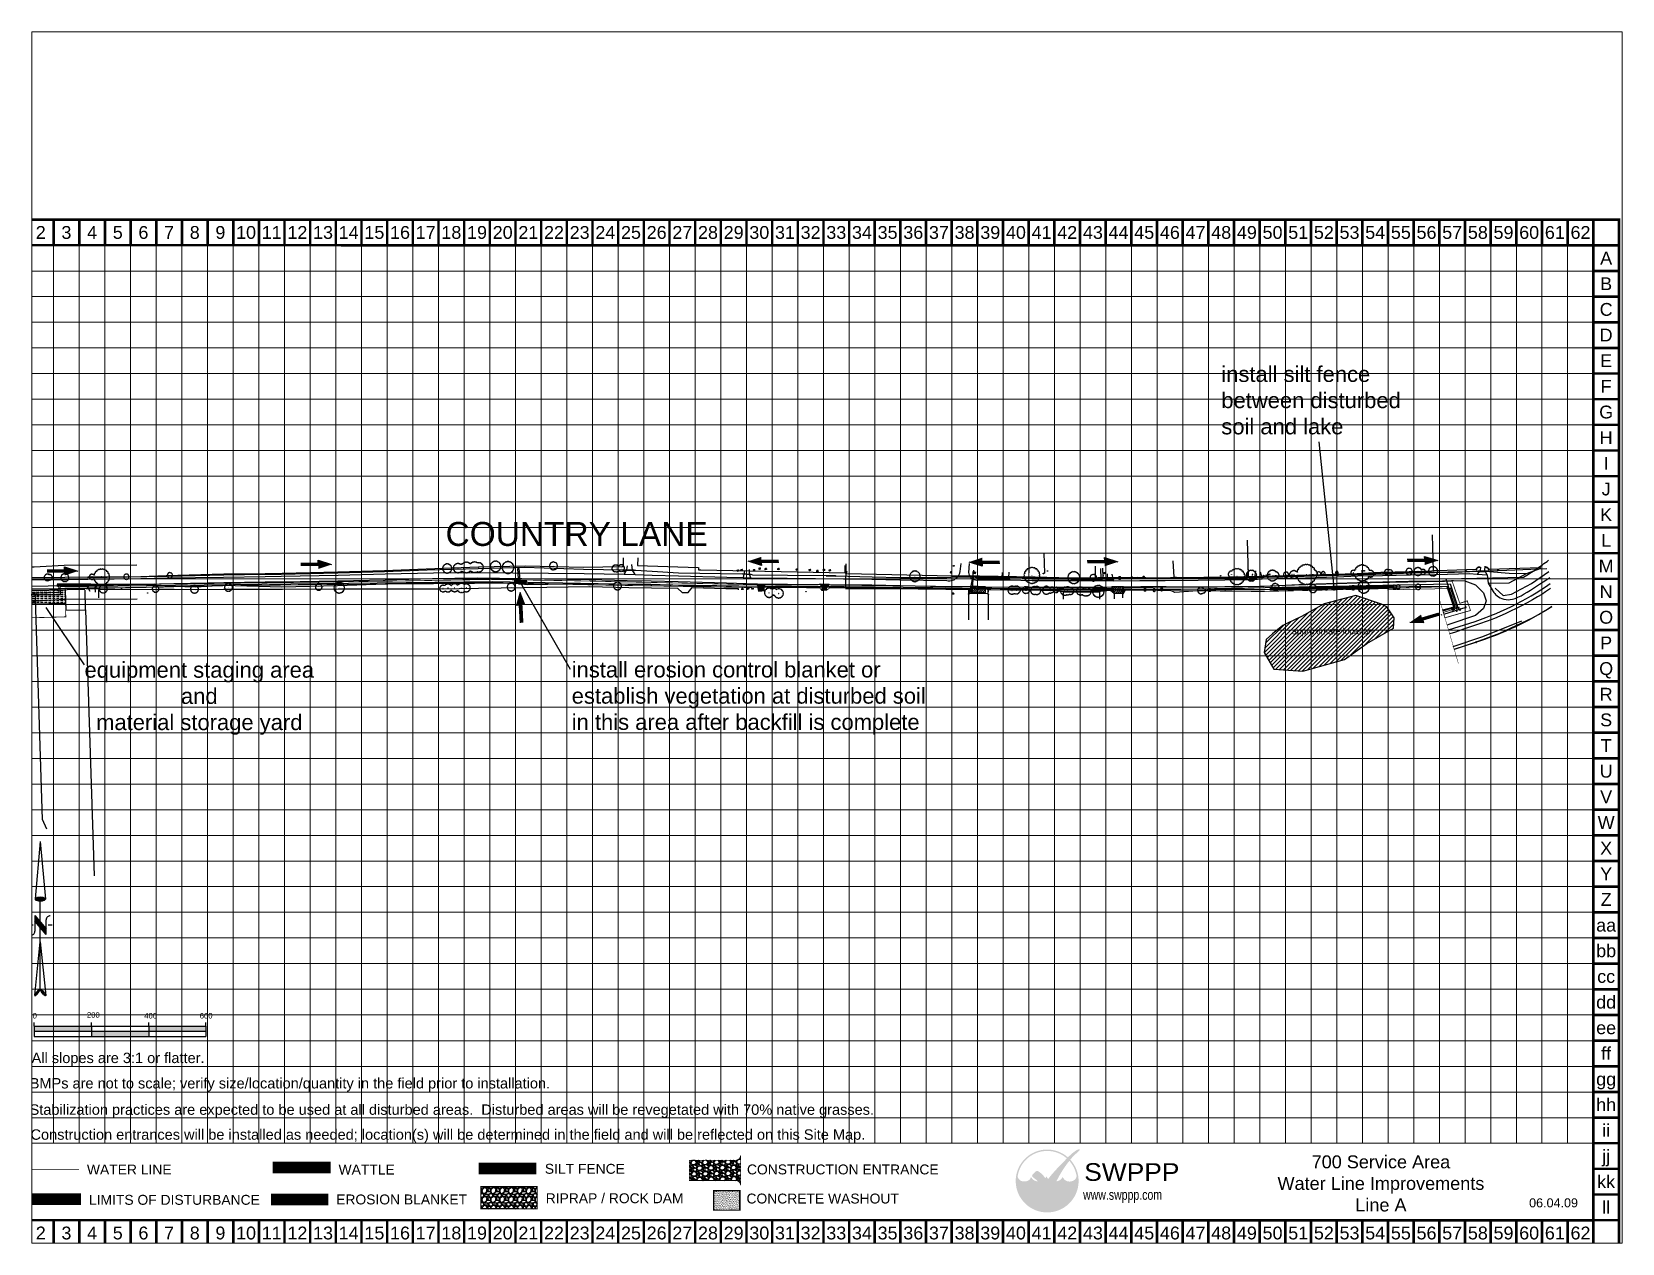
# Paper-space layout 'Layout1' of a CAD drawing. Header units: inches. Extents: x 1.05 to 9.45, y 0.8 to 7.2.
# The model-space entities are those that its viewports show. They can reach past a viewport. Long polylines and large blocks are cut down to what shows.
import ezdxf
from ezdxf.enums import TextEntityAlignment as Align

# ---------------------------------------------------------------- set-up
doc = ezdxf.new("R2010")
doc.units = ezdxf.units.IN
doc.header["$MEASUREMENT"] = 0
for name, pattern in [('ACAD_ISO02W100', [15, 12, -3]), ('CENTER', [2.7, 2.5, -0.05, 0.1, -0.05]), ('DASHED', [0.8, 0.75, -0.05]), ('HIDDEN', [0.375, 0.25, -0.125]), ('PHANTOM', [2.1, 1.75, -0.05, 0.1, -0.05, 0.1, -0.05]), ('SCREEK', [1.04, 0.9, -0.035, 0, -0.035, 0, -0.035, 0, -0.035]), ('SPHANTOM', [1.35, 1, -0.05, 0.1, -0.05, 0.1, -0.05])]:
    doc.linetypes.add(name, pattern=pattern)
for name, color, linetype in [('ADDITION_LINE', 102, 'PHANTOM'), ('ARROWS', 252, 'Continuous'), ('BASE', 7, 'Continuous'), ('BLDG', 192, 'Continuous'), ('CL', 7, 'CENTER'), ('DITCH', 7, 'SCREEK'), ('EASPH-PVMT', 7, 'Continuous'), ('EG-PVMT', 250, 'HIDDEN'), ('EGAS', 50, 'DASHED'), ('EPVMT', 8, 'DASHED'), ('ETEL', 33, 'DASHED'), ('EWAT', 150, 'DASHED'), ('EXSTSEW', 5, 'DASHED'), ('FENCE-CL', 252, 'CLF'), ('FENCEBW', 7, 'BWF'), ('FENCEW', 252, 'WF'), ('FTB', 202, 'DASHED'), ('GRID', 254, 'HIDDEN'), ('HATCH', 10, 'Continuous'), ('HATCH000', 9, 'Continuous'), ('LEGEND', 7, 'Continuous'), ('LIMITS OF DISTURBANCE', 1, 'HIDDEN'), ('LOGO', 7, 'Continuous'), ('NARROW', 7, 'Continuous'), ('PL', 252, 'SPHANTOM'), ('PLINE', 7, 'Continuous'), ('PWAT', 4, 'Continuous'), ('ROW', 252, 'PHANTOM'), ('ROW_Future', 7, 'SPHANTOM'), ('SILT FENCE', 200, 'Continuous'), ('TREE', 250, 'Continuous'), ('TREET', 250, 'Continuous'), ('TREETXT', 7, 'Continuous'), ('WALL', 52, 'Continuous')]:
    doc.layers.add(name, color=color, linetype=linetype)
doc.styles.add("L200'", font='ARIAL.TTF', dxfattribs={"height": 0.001969})
doc.styles.add('LOGO1', font='ROCKEB.TTF', dxfattribs={"height": 25})
doc.styles.get("Standard").update_dxf_attribs({"font": 'ARIAL.TTF'})
doc.styles.add('UTIL', font='romans.shx', dxfattribs={"width": 0.9})
doc.linetypes.add('ASPH-E', pattern='A,0.45,-0.05,0.9,[138,ltypeshp.shx,S=0.013,R=0,X=0,Y=0],0.45', length=1.85)
doc.linetypes.add('ASPH-E2', pattern='A,0.45,-0.05,0.9,[138,ltypeshp.shx,S=-0.013,R=0,X=0,Y=0],0.45', length=1.85)
doc.linetypes.add('BARBWIRE_1', pattern='A,1,-0.1,["X",Standard,S=0.075,R=0,X=-0.025,Y=-0.0375],-0.1', length=1.2)
doc.linetypes.add('BARBWIRE_2', pattern='A,1,-0.02,["X",Standard,S=0.075,R=0,X=-0.025,Y=-0.0375],-0.02', length=1.04)
doc.linetypes.add('BWF', pattern='A,0.9,-0.05,[135,ltypeshp.shx,S=0.03,R=0,X=0,Y=0],-0.05', length=1)
doc.linetypes.add('CHAINLINK_2', pattern='A,0.75,-0.0325,[133,AECCLAND,S=0.0325,R=0,X=-0.0325,Y=0],-0.0325,0.5', length=1.315)
doc.linetypes.add('CLF', pattern='A,0.87,-0.04,[133,ltypeshp.shx,S=0.025,R=0,X=0,Y=0],-0.09', length=1)
doc.linetypes.add('FIBER OPTIC', pattern='A,3,-0.14,["FIBER",UTIL,S=0.08,R=0,X=-0.1,Y=-0.04],-0.24,3,-0.14,["OPTIC",UTIL,S=0.08,R=0,X=-0.1,Y=-0.05],-0.24', length=6.76)
doc.linetypes.add('GAS', pattern='A,0.8,-0.05,0.8,-0.05,0.8,-0.12,["GAS",UTIL,S=0.08,R=0,X=-0.1,Y=-0.04],-0.15', length=2.77)
doc.linetypes.add('SLOPE', pattern='A,0.65,-0.05,0.65,[139,ltypeshp.shx,S=0.025,R=0,X=0,Y=0],0.025', length=1.375)
doc.linetypes.add('SLOPE2', pattern='A,0.65,-0.05,0.65,[139,ltypeshp.shx,S=-0.025,R=0,X=0,Y=0],0.025', length=1.375)
doc.linetypes.add('TELE', pattern='A,0.8,-0.05,0.8,-0.05,0.8,-0.15,["TELE",UTIL,S=0.08,R=0,X=-0.1,Y=-0.04],-0.2', length=2.85)
doc.linetypes.add('WF', pattern='A,0.85,-0.04,[136,ltypeshp.shx,S=0.038,R=0,X=0,Y=0],-0.11', length=1)
pattern_1 = [(45, (-1042681.4514, -2815254.5693), (-3.7123106011, 3.7123106011), [])]

psp = doc.layouts.get("Layout1")

msp = doc.modelspace()

# ---------------------------------------------------------------- texts
at = {"color": 7, "width": 1}
for s, height, p in [('0', 19.3, (2602213.5, 7037123.8)), ('200', 19.29, (2602404, 7037126.8)), ('400', 19.29, (2602605.1, 7037123.8)), ('600', 19.29, (2602799.5, 7037123.8))]:
    msp.add_text(s, height=height, dxfattribs=at).set_placement(p)
at = {"insert": (2606942.2, 7036643.6), "char_height": 45.36, "width": 854.684, "attachment_point": 2}
msp.add_mtext('700 Service Area \\PWater Line Improvements \\PLine A', dxfattribs=at)
at = {"layer": 'BASE'}
for s, p in [('2', (2602242.1, 7039881.3)), ('3', (2602332.1, 7039881.3)), ('4', (2602422.1, 7039881.3)), ('5', (2602512.1, 7039881.3)), ('6', (2602602.1, 7039881.3)), ('7', (2602692.1, 7039881.3)), ('8', (2602782.1, 7039881.3)), ('9', (2602872.1, 7039881.3)), ('10', (2602962.1, 7039881.3)), ('11', (2603052.1, 7039881.3)), ('12', (2603142.1, 7039881.3)), ('13', (2603232.1, 7039881.3)), ('14', (2603322.1, 7039881.3)), ('15', (2603412.1, 7039881.3)), ('16', (2603502.1, 7039881.3)), ('17', (2603592.1, 7039881.3)), ('18', (2603682.1, 7039881.3)), ('19', (2603772.1, 7039881.3)), ('20', (2603862.1, 7039881.3)), ('21', (2603952.1, 7039881.3)), ('22', (2604042.1, 7039881.3)), ('23', (2604132.1, 7039881.3)), ('24', (2604222.1, 7039881.3)), ('25', (2604312.1, 7039881.3)), ('26', (2604402.1, 7039881.3)), ('27', (2604492.1, 7039881.3)), ('28', (2604582.1, 7039881.3)), ('29', (2604672.1, 7039881.3)), ('30', (2604762.1, 7039881.3)), ('31', (2604852.1, 7039881.3)), ('32', (2604942.1, 7039881.3)), ('33', (2605032.1, 7039881.3)), ('34', (2605122.1, 7039881.3)), ('35', (2605212.1, 7039881.3)), ('36', (2605302.1, 7039881.3)), ('37', (2605392.1, 7039881.3)), ('38', (2605482.1, 7039881.3)), ('39', (2605572.1, 7039881.3)), ('40', (2605662.1, 7039881.3)), ('41', (2605752.1, 7039881.3)), ('42', (2605842.1, 7039881.3)), ('43', (2605932.1, 7039881.3)), ('44', (2606022.1, 7039881.3)), ('45', (2606112.1, 7039881.3)), ('46', (2606202.1, 7039881.3)), ('47', (2606292.1, 7039881.3)), ('48', (2606382.1, 7039881.3)), ('49', (2606472.1, 7039881.3)), ('50', (2606562.1, 7039881.3)), ('51', (2606652.1, 7039881.3)), ('52', (2606742.1, 7039881.3)), ('53', (2606832.1, 7039881.3)), ('54', (2606922.1, 7039881.3)), ('55', (2607012.1, 7039881.3)), ('56', (2607102.1, 7039881.3)), ('57', (2607192.1, 7039881.3)), ('58', (2607282.1, 7039881.3)), ('59', (2607372.1, 7039881.3)), ('60', (2607462.1, 7039881.3)), ('61', (2607552.1, 7039881.3)), ('62', (2607642.1, 7039881.3)), ('A', (2607732.1, 7039791.3)), ('B', (2607732.1, 7039701.3)), ('C', (2607732.1, 7039611.3)), ('D', (2607732.1, 7039521.3)), ('E', (2607732.1, 7039431.3)), ('F', (2607732.1, 7039341.3)), ('G', (2607732.1, 7039251.3)), ('H', (2607732.1, 7039161.3)), ('I', (2607732.1, 7039071.3)), ('J', (2607732.1, 7038981.3)), ('K', (2607732.1, 7038891.3)), ('L', (2607732.1, 7038801.3)), ('M', (2607732.1, 7038711.3)), ('N', (2607732.1, 7038621.3)), ('O', (2607732.1, 7038531.3)), ('P', (2607732.1, 7038441.3)), ('Q', (2607732.1, 7038351.3)), ('R', (2607732.1, 7038261.3)), ('S', (2607732.1, 7038171.3)), ('T', (2607732.1, 7038081.3)), ('U', (2607732.1, 7037991.3)), ('V', (2607732.1, 7037901.3)), ('W', (2607732.1, 7037811.3)), ('X', (2607732.1, 7037721.3)), ('Y', (2607732.1, 7037631.3)), ('Z', (2607732.1, 7037541.3)), ('aa', (2607732.1, 7037451.3)), ('bb', (2607732.1, 7037361.3)), ('cc', (2607732.1, 7037271.3)), ('dd', (2607732.1, 7037181.3)), ('ee', (2607732.1, 7037091.3)), ('ff', (2607732.1, 7037001.3)), ('gg', (2607732.1, 7036911.3)), ('hh', (2607732.1, 7036821.3)), ('ii', (2607732.1, 7036731.3)), ('jj', (2607732.1, 7036641.3)), ('kk', (2607732.1, 7036551.3)), ('ll', (2607732.1, 7036461.3)), ('2', (2602242.1, 7036371.3)), ('3', (2602332.1, 7036371.3)), ('4', (2602422.1, 7036371.3)), ('5', (2602512.1, 7036371.3)), ('6', (2602602.1, 7036371.3)), ('7', (2602692.1, 7036371.3)), ('8', (2602782.1, 7036371.3)), ('9', (2602872.1, 7036371.3)), ('10', (2602962.1, 7036371.3)), ('11', (2603052.1, 7036371.3)), ('12', (2603142.1, 7036371.3)), ('13', (2603232.1, 7036371.3)), ('14', (2603322.1, 7036371.3)), ('15', (2603412.1, 7036371.3)), ('16', (2603502.1, 7036371.3)), ('17', (2603592.1, 7036371.3)), ('18', (2603682.1, 7036371.3)), ('19', (2603772.1, 7036371.3)), ('20', (2603862.1, 7036371.3)), ('21', (2603952.1, 7036371.3)), ('22', (2604042.1, 7036371.3)), ('23', (2604132.1, 7036371.3)), ('24', (2604222.1, 7036371.3)), ('25', (2604312.1, 7036371.3)), ('26', (2604402.1, 7036371.3)), ('27', (2604492.1, 7036371.3)), ('28', (2604582.1, 7036371.3)), ('29', (2604672.1, 7036371.3)), ('30', (2604762.1, 7036371.3)), ('31', (2604852.1, 7036371.3)), ('32', (2604942.1, 7036371.3)), ('33', (2605032.1, 7036371.3)), ('34', (2605122.1, 7036371.3)), ('35', (2605212.1, 7036371.3)), ('36', (2605302.1, 7036371.3)), ('37', (2605392.1, 7036371.3)), ('38', (2605482.1, 7036371.3)), ('39', (2605572.1, 7036371.3)), ('40', (2605662.1, 7036371.3)), ('41', (2605752.1, 7036371.3)), ('42', (2605842.1, 7036371.3)), ('43', (2605932.1, 7036371.3)), ('44', (2606022.1, 7036371.3)), ('45', (2606112.1, 7036371.3)), ('46', (2606202.1, 7036371.3)), ('47', (2606292.1, 7036371.3)), ('48', (2606382.1, 7036371.3)), ('49', (2606472.1, 7036371.3)), ('50', (2606562.1, 7036371.3)), ('51', (2606652.1, 7036371.3)), ('52', (2606742.1, 7036371.3)), ('53', (2606832.1, 7036371.3)), ('54', (2606922.1, 7036371.3)), ('55', (2607012.1, 7036371.3)), ('56', (2607102.1, 7036371.3)), ('57', (2607192.1, 7036371.3)), ('58', (2607282.1, 7036371.3)), ('59', (2607372.1, 7036371.3)), ('60', (2607462.1, 7036371.3)), ('61', (2607552.1, 7036371.3)), ('62', (2607642.1, 7036371.3))]:
    msp.add_text(s, height=45, dxfattribs=at).set_placement(p, align=Align.MIDDLE_CENTER)
at = {"layer": 'BASE', "color": 7, "style": "L200'"}
for s, p in [('All slopes are 3:1 or flatter.', (2602210, 7036967.4)), ('BMPs are not to scale; verify size/location/quantity in the field prior to installation.', (2602203.4, 7036878.4)), ('Stabilization practices are expected to be used at all disturbed areas.  Disturbed areas will be revegetated with 70%%% native grasses.', (2602202.9, 7036786)), ('Construction entrances will be installed as needed; location(s) will be determined in the field and will be reflected on this Site Map.', (2602206.2, 7036698.5))]:
    msp.add_text(s, height=36.499, dxfattribs=at).set_placement(p)
at = {"layer": 'BASE'}
msp.add_text('06.04.09', height=31.5, dxfattribs=at).set_placement((2607547.6, 7036461.4), align=Align.CENTER)
at = {"layer": 'LEGEND'}
for s, height, p in [('WATER LINE', 34.79, (2602404, 7036576.6)), ('WATTLE', 34.79, (2603286.5, 7036576.5)), ('SILT FENCE', 34.79, (2604010, 7036579.1)), ('CONSTRUCTION ENTRANCE', 34.786, (2604718.9, 7036576.9)), ('LIMITS OF DISTURBANCE', 34.786, (2602411.2, 7036470.3)), ('EROSION BLANKET', 34.786, (2603278.2, 7036471.6)), ('RIPRAP / ROCK DAM', 34.786, (2604013, 7036475.8)), ('CONCRETE WASHOUT', 34.786, (2604717.1, 7036474.8))]:
    msp.add_text(s, height=height, dxfattribs=at).set_placement(p)
at = {"layer": 'TREET'}
for s, insert, char_height, width, attachment_point in [('install silt fence \\Pbetween disturbed \\Psoil and lake ', (2606382.4, 7039292.1), 55.143, 40154.119, 4), ('approximate location ', (2606630.1, 7038479.2), 22.057, 16061.648, 4), ('equipment staging area\\Pand\\Pmaterial storage yard ', (2602798.1, 7038374.5), 55.143, 40154.119, 2), ('install erosion control blanket or \\Pestablish vegetation at disturbed soil \\Pin this area after backfill is complete ', (2604104.2, 7038375.3), 55.143, 40154.119, 1)]:
    msp.add_mtext(s, dxfattribs=dict(at, insert=insert, char_height=char_height, width=width, attachment_point=attachment_point))
at = {"layer": 'TREETXT'}
msp.add_text('COUNTRY LANE', height=84, dxfattribs=at).set_placement((2603661.8, 7038781.6, 23863.4))

# ---------------------------------------------------------------- blocks, each defined once
blk = doc.blocks.new('North Arrow')
at = {"layer": 'NARROW'}
for p, q in [((0, 0), (22.36, 2)), ((0, 0), (22.33, -2.02)), ((28.77, -2.09), (34.02, 2.32)), ((36.18, 2.33), (30.46, 2.33)), ((36.16, 2.32), (31.04, -2.09)), ((32.43, 3.06), (32.43, 4.63)), ((39.1, 0.01), (59.96, 2.11)), ((31.2, -0.05), (21.66, -0.05)), ((21.66, -0.05), (21.66, -0.05)), ((28.77, -2.09), (34.95, -2.09)), ((32.43, -4.26), (32.43, -2.8)), ((57.45, -0.05), (33.41, -0.05)), ((59.83, -2.14), (39.04, -0.01)), ((57.69, -0.03), (57.77, -0.01)), ((57.77, -0.05), (57.69, -0.03))]:
    blk.add_line(p, q, dxfattribs=at)
blk.add_lwpolyline([(22.36, -2.03), (22.59, -1.93, 0.091577), (22.87, -1.44, 0.048306), (23.03, -0.75), (23.07, -0.01), (23.01, 0.82, 0.048306), (22.87, 1.42, 0.091577), (22.59, 1.91), (22.36, 2.01), (22.14, 1.91, 0.091577), (21.86, 1.42, 0.048306), (21.72, 0.82), (21.66, -0.01), (21.72, -0.83, 0.048306), (21.86, -1.44, 0.091577), (22.14, -1.93)], format="xyb", close=True, dxfattribs=at)
for points in [[(57.46, -0.03), (57.44, 0.08, -0.066818), (57.67, 0.47, -0.03073), (58.01, 0.84), (58.52, 1.29), (59.07, 1.7, -0.03073), (59.5, 1.95, -0.066818), (59.93, 2.1), (60.04, 2.06)], [(60.04, 2.06), (60.05, 1.95, -0.066818), (59.82, 1.56, -0.03073), (59.43, 1.14), (58.97, 0.74), (58.42, 0.33, -0.03073), (57.99, 0.08, -0.036692), (57.76, -0.02)], [(57.46, -0.04), (57.44, -0.15, 0.066818), (57.67, -0.54, 0.03073), (58.01, -0.9), (58.52, -1.36), (59.07, -1.77, 0.03073), (59.5, -2.02, 0.066818), (59.93, -2.17), (60.04, -2.13)], [(60.04, -2.13), (60.05, -2.01, 0.066818), (59.82, -1.63, 0.03073), (59.43, -1.2), (58.97, -0.8), (58.42, -0.4, 0.03073), (57.99, -0.15, 0.036692), (57.76, -0.05)]]:
    blk.add_lwpolyline(points, format="xyb", dxfattribs=at)
for centre, start, end in [((30.46, 3.86), 178.8769, 270), ((34.95, -3.62), 358.8769, 90)]:
    blk.add_arc(centre, 1.53, start, end, dxfattribs=at)
for points in [[(23.03, -0.76), (21.67, -0.05), (23.07, -0.05), (21.72, 0.82)], [(23.07, -0.05), (21.72, 0.82), (23.02, 0.75), (21.85, 1.42)], [(23.02, 0.75), (21.85, 1.42), (22.87, 1.44), (22.14, 1.91)], [(22.87, 1.44), (22.14, 1.91), (22.59, 1.91), (22.36, 2)], [(31.05, -2.09), (36.15, 2.36), (28.75, -2.06), (34.01, 2.36)], [(57.44, 0.08), (57.7, -0.01), (57.5, 0.21), (57.77, -0.01)], [(57.45, -0.04), (57.69, -0.02), (57.44, 0.08), (57.7, -0.01)], [(57.5, 0.21), (57.77, -0.01), (57.6, 0.39), (57.94, 0.06)], [(57.6, 0.39), (57.94, 0.06), (57.68, 0.5), (58.07, 0.13)], [(57.68, 0.5), (58.07, 0.13), (57.84, 0.66), (58.29, 0.26)], [(57.84, 0.66), (58.29, 0.26), (58.03, 0.86), (58.52, 0.41)], [(58.03, 0.86), (58.52, 0.41), (58.26, 1.07), (58.73, 0.57)], [(58.26, 1.07), (58.73, 0.57), (58.52, 1.3), (59.05, 0.81)], [(58.52, 1.3), (59.05, 0.81), (58.7, 1.42), (59.26, 0.99)], [(59.26, 1), (58.69, 1.42), (59.45, 1.15), (59, 1.65)], [(59.45, 1.15), (59, 1.65), (59.62, 1.34), (59.28, 1.82)], [(59.62, 1.34), (59.28, 1.82), (59.81, 1.55), (59.49, 1.95)], [(59.81, 1.55), (59.49, 1.95), (59.93, 1.73), (59.69, 2.04)], [(59.93, 1.73), (59.69, 2.04), (60.05, 1.94), (59.93, 2.1)], [(60.05, 1.94), (59.93, 2.1), (60.04, 2.06)], [(22.87, -1.44), (21.72, -0.87), (23.03, -0.76), (21.67, -0.05)], [(22.58, -1.93), (21.86, -1.45), (22.87, -1.44), (21.72, -0.87)], [(22.36, -2.01), (22.14, -1.93), (22.58, -1.93), (21.86, -1.45)], [(57.44, -0.14), (57.69, -0.02), (57.45, -0.04), (57.69, -0.02)], [(57.46, -0.19), (57.7, -0.03), (57.44, -0.14), (57.69, -0.02)], [(57.53, -0.33), (57.76, -0.05), (57.46, -0.19), (57.7, -0.03)], [(57.63, -0.48), (57.9, -0.1), (57.53, -0.33), (57.76, -0.05)], [(57.78, -0.66), (58.09, -0.2), (57.63, -0.48), (57.9, -0.1)], [(57.97, -0.87), (58.34, -0.35), (57.78, -0.66), (58.09, -0.2)], [(58.24, -1.11), (58.61, -0.54), (57.97, -0.87), (58.34, -0.35)], [(58.61, -1.43), (58.93, -0.77), (58.24, -1.11), (58.61, -0.54)], [(58.91, -1.64), (59.2, -1), (58.61, -1.43), (58.93, -0.77)], [(59.12, -1.79), (59.57, -1.36), (58.92, -1.65), (59.2, -1.01)], [(59.35, -1.93), (59.81, -1.62), (59.12, -1.79), (59.57, -1.36)], [(59.54, -1.32), (59.41, -1.18), (59.21, -1.01)], [(59.58, -2.05), (59.93, -1.79), (59.35, -1.93), (59.81, -1.62)], [(59.78, -2.13), (60.05, -2.01), (59.58, -2.05), (59.93, -1.79)], [(59.92, -2.17), (60.04, -2.13), (59.78, -2.13), (60.05, -2.01)]]:
    blk.add_solid(points, dxfattribs=at)
blk = doc.blocks.new('new logo')
at = {"layer": 'LOGO'}
h = blk.add_hatch(color=170, dxfattribs=at)
h.paths.add_polyline_path([(67.4, 44.1), (66.8, 44.7), (66.3, 45.2), (66, 45.8), (65.5, 46.4), (65.1, 47.2), (64.7, 47.9), (64.4, 48.5), (64.2, 49), (63.9, 49.6), (63.7, 50.1), (63.3, 51), (62.9, 52), (62.6, 52.8), (62.4, 53.3), (62.2, 53.7), (62.1, 54.2), (61.9, 54.7), (61.7, 55.2), (61.5, 55.7), (61.3, 56.3), (61, 56.8), (60.8, 57.4), (60.5, 57.9), (60.2, 58.5), (60, 59.1), (59.7, 59.6), (59.3, 60.2), (59, 60.8), (58.7, 61.3), (58.3, 61.9), (58, 62.4), (57.6, 62.9), (57.3, 63.4), (56.9, 63.9), (56.6, 64.3), (56.3, 64.7), (55.9, 65.1), (55.6, 65.5), (55.2, 65.9), (54.9, 66.2), (54, 66.2), (52.9, 66.3), (52, 66.5), (51.5, 66.6), (50.9, 66.8), (50.3, 67), (49.4, 67.4), (48.3, 67.9), (47.3, 68.6), (46.5, 69.3), (45.7, 70), (45, 70.8), (44.4, 71.5), (44, 72.2), (43.6, 72.7), (43.4, 72.9), (43.2, 73.2), (43.1, 73.4), (43, 73.5), (42.8, 73.7), (42.7, 73.7), (42.7, 73.8), (42.6, 73.8), (42.5, 73.7), (42.5, 73.6), (42.4, 73.5), (42.4, 73.4), (42.3, 73.2), (42.2, 72.8), (42, 72.1), (41.7, 71.5), (41.4, 70.9), (41, 70.3), (40.5, 69.8), (40, 69.2), (39.4, 68.7), (38.8, 68.2), (38.1, 67.7), (37.3, 67.3), (36.5, 66.9), (35.7, 66.6), (34.9, 66.3), (34, 66.1), (33, 66), (31.9, 65.9), (30.8, 65.9), (29.6, 65.9), (28.6, 66), (27.6, 66.1), (26.7, 66.4), (25.8, 66.7), (25, 67.1), (24.1, 67.6), (23.2, 68.2), (22.4, 68.9), (21.8, 69.5), (21.4, 69.9), (21, 70.4), (20.6, 70.9), (20.2, 71.5), (19.9, 72.1), (19.5, 72.9), (19.2, 73.8), (18.9, 74.8, -0.595729), (106.3, 106.8), (107, 107.5), (107.5, 108), (108.1, 108.6, 37.93689), (112.3, 104.5), (112.1, 104.2), (111.6, 103.7), (111.1, 103.1), (110.6, 102.5, -0.146449), (123.6, 75), (123.3, 74.5), (123.1, 74), (122.9, 73.5), (122.8, 73.1), (122.5, 72.4), (122.2, 71.7), (121.9, 71.1), (121.5, 70.5), (121.1, 70), (120.7, 69.5), (120.2, 69), (119.6, 68.6), (119, 68.1), (118.4, 67.7), (117.8, 67.4), (117.1, 67), (116.5, 66.7), (115.8, 66.5), (115, 66.3), (114.3, 66.1), (113.5, 66), (112.7, 65.9), (111.9, 65.8), (111.1, 65.8), (110.3, 65.8), (109.4, 65.9), (108.6, 66), (107.7, 66.2), (106.8, 66.4), (105.9, 66.7), (105.1, 67.1), (104.3, 67.5), (103.5, 68), (102.8, 68.6), (102.1, 69.3), (101.4, 70), (100.8, 70.7), (100.2, 71.4), (99.8, 72), (99.5, 72.5), (99.4, 72.8), (99.3, 73), (99.1, 73.2), (99, 73.4), (98.9, 73.5), (98.8, 73.6), (98.7, 73.6), (98.6, 73.6), (98.5, 73.5), (98.4, 73.4), (98.4, 73.3), (98.3, 73.2), (98.2, 73), (98.1, 72.8), (97.8, 72.4), (97.4, 71.8), (96.9, 71.1), (96.4, 70.5), (95.9, 70.1), (95.4, 69.6), (94.8, 69.1), (94.2, 68.6), (93.5, 68.2), (92.8, 67.7), (91.9, 67.3), (91, 66.9), (90.1, 66.6), (89.4, 66.4), (88.6, 66.2), (87.8, 66.1), (87.6, 65.6), (87.4, 65.1), (87.1, 64.4), (86.9, 63.8), (86.6, 63), (86.3, 62.2), (85.9, 61.3), (85.6, 60.4), (85.3, 59.5), (84.9, 58.6), (84.6, 57.7), (84.2, 56.7), (83.9, 55.8), (83.5, 54.9), (83.2, 54), (82.9, 53.2), (82.6, 52.4), (82.3, 51.6), (82.1, 51), (81.9, 50.3), (81.6, 49.8), (81.3, 48.9), (80.9, 48.1), (80.5, 47.3), (80.1, 46.6), (79.6, 45.9), (79.1, 45.4), (78.6, 44.8), (78.1, 44.3), (77.6, 43.9), (77, 43.5), (76.5, 43.1), (75.9, 42.8), (75.3, 42.6), (74.6, 42.3), (73.7, 42.1), (73, 41.9), (72.2, 41.9), (71.6, 42), (70.9, 42.2), (70.1, 42.5), (69.4, 42.8), (68.7, 43.1), (68, 43.5)])
h.paths.add_polyline_path([(71.8, 72), (70.7, 73.9), (70.1, 75.2), (69.7, 74.3), (68.7, 72.6), (67.9, 71.7), (67.9, 71.5), (68.1, 71.2), (68.3, 71), (68.4, 70.8), (68.5, 70.6), (68.7, 70.4), (68.8, 70.2), (68.9, 70.1), (69, 70), (69.1, 69.8), (69.3, 69.7), (69.4, 69.7), (69.5, 69.6), (69.6, 69.5), (69.7, 69.5), (69.8, 69.4), (69.9, 69.4), (70.1, 69.3), (70.2, 69.3), (70.3, 69.2), (70.4, 69.2), (70.5, 69.2), (70.6, 69.2), (70.8, 69.2), (70.9, 69.2), (71, 69.2), (71.1, 69.2), (71.2, 69.2), (71.3, 69.2), (71.4, 69.2), (71.5, 69.2), (71.6, 69.2), (71.7, 69.3), (71.8, 69.3), (71.9, 69.3), (72, 69.4), (72.1, 69.5), (72.2, 69.5), (72.3, 69.6), (72.5, 69.6), (72.6, 69.7), (72.7, 69.8), (72.8, 69.9), (72.9, 70), (73, 70.1), (73.1, 70.2), (73.2, 70.3), (73.3, 70.4), (72.5, 71.1)], flags=17)
blk.add_hatch(color=240, dxfattribs=at).paths.add_polyline_path([(117.7, 117.3), (118.9, 118.2), (119.8, 118.9), (120.6, 119.5), (121.3, 119.9), (121.9, 120.3), (122.4, 120.6), (122.8, 120.9), (123.1, 121.1), (123.4, 121.3), (123.7, 121.4), (124, 121.6), (124.2, 121.7), (124.4, 121.8), (124.6, 121.9), (124.8, 121.9), (125, 122), (125.2, 122.1), (125.4, 122.2), (125.6, 122.2), (125.8, 122.3), (125.9, 122.4), (126.1, 122.4), (126.3, 122.5), (126.4, 122.5), (126.6, 122.6), (126.7, 122.6), (126.8, 122.7), (126.9, 122.7), (127.1, 122.7), (127.2, 122.8), (127.3, 122.8), (127.4, 122.8), (127.5, 122.8), (127.6, 122.8), (127.7, 122.8), (127.8, 122.8), (127.9, 122.8), (128, 122.8), (128.1, 122.8), (128.1, 122.8), (128.2, 122.8), (128.3, 122.8), (128.4, 122.8), (128.4, 122.7), (128.5, 122.7), (128.5, 122.7), (128.6, 122.7), (128.6, 122.6), (128.7, 122.6), (128.7, 122.6), (128.7, 122.5), (128.7, 122.5), (128.8, 122.4), (128.8, 122.4), (128.8, 122.3), (128.8, 122.3), (128.8, 122.2), (128.8, 122.1), (128.8, 122.1), (128.8, 122), (128.8, 121.9), (128.8, 121.8), (128.8, 121.8), (128.8, 121.7), (128.8, 121.6), (128.7, 121.5), (128.7, 121.4), (128.7, 121.3), (128.6, 121.3), (128.6, 121.2), (128.5, 121.1), (128.4, 121), (128.4, 120.8), (128.3, 120.7), (128.2, 120.6), (128.1, 120.4), (128, 120.3), (127.8, 120.1), (127.7, 120), (127.6, 119.8), (127.4, 119.6), (127.3, 119.4), (127.1, 119.2), (126.8, 119), (126.6, 118.8), (126.3, 118.5), (125.9, 118.2), (125.5, 117.9), (125.1, 117.5), (124.6, 117), (124, 116.6), (123.5, 116.1), (122.9, 115.6), (122.3, 115.1), (121.7, 114.5), (121.1, 114), (120.6, 113.5), (120, 113), (119.5, 112.5), (119, 112), (118.5, 111.5), (118, 111), (117.5, 110.5), (117, 109.9), (116.5, 109.4), (116, 108.8), (115.5, 108.3), (115, 107.7), (114.5, 107.1), (114, 106.6), (113.5, 106), (113, 105.4), (112.5, 104.8), (112.1, 104.2), (111.6, 103.7), (111.1, 103.1), (110.6, 102.4), (110.1, 101.8), (109.6, 101.1), (109, 100.4), (108.5, 99.7), (107.9, 98.9), (107.3, 98.1), (106.7, 97.3), (106, 96.4), (105.4, 95.6), (104.8, 94.7), (104.2, 93.9), (103.6, 93.1), (103.1, 92.3), (102.5, 91.5), (102, 90.6), (101.4, 89.8), (100.9, 89), (100.3, 88.2), (99.8, 87.3), (99.2, 86.5), (98.6, 85.6), (98.1, 84.7), (97.5, 83.8), (96.9, 82.9), (96.4, 82), (95.9, 81.1), (95.4, 80.3), (94.9, 79.5), (94.5, 78.7), (94, 78), (93.6, 77.2), (93.2, 76.5), (92.8, 75.8), (92.4, 75), (92, 74.3), (91.6, 73.5), (91.2, 72.8), (90.8, 72), (90.4, 71.3), (90, 70.6), (89.6, 69.9), (89.3, 69.3), (89, 68.7), (88.8, 68.2), (88.5, 67.7), (88.3, 67.3), (88.1, 66.9), (88, 66.5), (87.8, 66.1), (87.6, 65.6), (87.4, 65.1), (87.1, 64.4), (86.9, 63.8), (86.6, 63), (86.3, 62.2), (85.9, 61.3), (85.6, 60.4), (85.3, 59.5), (84.9, 58.6), (84.6, 57.7), (84.2, 56.7), (83.9, 55.8), (83.5, 54.9), (83.2, 54), (82.9, 53.2), (82.6, 52.4), (82.3, 51.6), (82.1, 51), (81.9, 50.3), (81.6, 49.8), (81.4, 49.2), (81.2, 48.7), (81, 48.3), (80.8, 47.9), (80.6, 47.5), (80.4, 47.1), (80.2, 46.7), (80, 46.4), (79.7, 46.1), (79.5, 45.8), (79.2, 45.5), (79, 45.2), (78.7, 44.9), (78.5, 44.7), (78.2, 44.4), (78, 44.2), (77.7, 44), (77.4, 43.8), (77.2, 43.6), (76.9, 43.4), (76.6, 43.2), (76.3, 43), (76, 42.9), (75.7, 42.7), (75.5, 42.6), (75.2, 42.5), (74.9, 42.4), (74.6, 42.3), (74.3, 42.2), (74, 42.1), (73.8, 42.1), (73.5, 42), (73.2, 42), (73, 41.9), (72.7, 41.9), (72.5, 41.9), (72.2, 41.9), (72, 42), (71.8, 42), (71.5, 42.1), (71.3, 42.1), (71.1, 42.2), (70.8, 42.2), (70.6, 42.3), (70.4, 42.4), (70.1, 42.5), (69.9, 42.6), (69.6, 42.7), (69.4, 42.8), (69.2, 42.9), (68.9, 43), (68.7, 43.1), (68.5, 43.2), (68.2, 43.4), (68, 43.6), (67.8, 43.7), (67.6, 43.9), (67.4, 44.1), (67.2, 44.3), (67, 44.5), (66.8, 44.7), (66.6, 44.9), (66.5, 45.1), (66.3, 45.4), (66.1, 45.6), (65.9, 45.9), (65.7, 46.2), (65.4, 46.6), (65.2, 47), (65, 47.4), (64.7, 47.9), (64.4, 48.5), (64.2, 49), (63.9, 49.6), (63.7, 50.1), (63.4, 50.7), (63.2, 51.3), (63, 51.8), (62.8, 52.3), (62.6, 52.8), (62.4, 53.3), (62.2, 53.7), (62.1, 54.2), (61.9, 54.7), (61.7, 55.2), (61.5, 55.7), (61.3, 56.3), (61, 56.8), (60.8, 57.4), (60.5, 57.9), (60.2, 58.5), (60, 59.1), (59.7, 59.6), (59.3, 60.2), (59, 60.8), (58.7, 61.3), (58.3, 61.9), (58, 62.4), (57.6, 62.9), (57.3, 63.4), (56.9, 63.9), (56.6, 64.3), (56.3, 64.7), (55.9, 65.1), (55.6, 65.5), (55.2, 65.9), (54.9, 66.3), (54.5, 66.6), (54.1, 67), (53.7, 67.4), (53.3, 67.8), (52.8, 68.1), (52.4, 68.5), (51.9, 68.9), (51.4, 69.3), (50.9, 69.7), (50.5, 70), (50, 70.4), (49.5, 70.8), (49.1, 71.1), (48.7, 71.5), (48.2, 71.8), (47.8, 72.1), (47.5, 72.4), (47.1, 72.7), (46.8, 72.9), (46.6, 73.1), (46.3, 73.3), (46.1, 73.5), (45.9, 73.6), (45.7, 73.8), (45.6, 73.9), (45.5, 74), (45.3, 74.2), (45.2, 74.3), (45.1, 74.4), (45, 74.6), (45, 74.7), (44.9, 74.8), (44.8, 75), (44.8, 75.1), (44.8, 75.2), (44.7, 75.4), (44.7, 75.5), (44.7, 75.7), (44.7, 75.8), (44.7, 76), (44.7, 76.1), (44.7, 76.3), (44.8, 76.4), (44.8, 76.6), (44.9, 76.7), (44.9, 76.9), (45, 77.1), (45.1, 77.2), (45.2, 77.4), (45.3, 77.6), (45.4, 77.8), (45.6, 78), (45.7, 78.2), (45.9, 78.5), (46.1, 78.7), (46.3, 79), (46.6, 79.3), (46.8, 79.5), (47.1, 79.8), (47.3, 80.1), (47.6, 80.4), (47.9, 80.7), (48.2, 81), (48.5, 81.3), (48.8, 81.6), (49.2, 81.9), (49.5, 82.2), (49.8, 82.5), (50.1, 82.7), (50.4, 83), (50.7, 83.2), (51, 83.4), (51.2, 83.6), (51.5, 83.8), (51.7, 83.9), (51.9, 84.1), (52.1, 84.2), (52.2, 84.3), (52.4, 84.4), (52.5, 84.5), (52.7, 84.5), (52.8, 84.6), (53, 84.6), (53.1, 84.6), (53.2, 84.7), (53.3, 84.7), (53.5, 84.7), (53.6, 84.7), (53.7, 84.7), (53.8, 84.7), (54, 84.7), (54.1, 84.6), (54.2, 84.6), (54.3, 84.5), (54.5, 84.5), (54.6, 84.4), (54.7, 84.4), (54.9, 84.3), (55, 84.2), (55.2, 84.1), (55.3, 84.1), (55.5, 84), (55.7, 83.9), (55.9, 83.7), (56.1, 83.6), (56.4, 83.4), (56.7, 83.2), (57, 83), (57.3, 82.8), (57.7, 82.5), (58, 82.3), (58.4, 82), (58.8, 81.7), (59.2, 81.4), (59.6, 81.1), (60, 80.8), (60.4, 80.5), (60.8, 80.2), (61.2, 79.9), (61.5, 79.6), (61.9, 79.3), (62.3, 78.9), (62.6, 78.6), (63, 78.3), (63.3, 77.9), (63.7, 77.5), (64, 77.2), (64.3, 76.8), (64.6, 76.4), (64.9, 76), (65.2, 75.6), (65.5, 75.2), (65.8, 74.8), (66.1, 74.4), (66.4, 74), (66.7, 73.6), (66.9, 73.2), (67.2, 72.8), (67.4, 72.5), (67.6, 72.1), (67.8, 71.8), (67.9, 71.5), (68.1, 71.2), (68.3, 71), (68.4, 70.8), (68.5, 70.6), (68.7, 70.4), (68.8, 70.2), (68.9, 70.1), (69, 70), (69.1, 69.8), (69.3, 69.7), (69.4, 69.7), (69.5, 69.6), (69.6, 69.5), (69.7, 69.5), (69.8, 69.4), (69.9, 69.4), (70.1, 69.3), (70.2, 69.3), (70.3, 69.2), (70.4, 69.2), (70.5, 69.2), (70.6, 69.2), (70.8, 69.2), (70.9, 69.2), (71, 69.2), (71.1, 69.2), (71.2, 69.2), (71.3, 69.2), (71.4, 69.2), (71.5, 69.2), (71.6, 69.2), (71.7, 69.3), (71.8, 69.3), (71.9, 69.3), (72, 69.4), (72.1, 69.5), (72.2, 69.5), (72.3, 69.6), (72.5, 69.6), (72.6, 69.7), (72.7, 69.8), (72.8, 69.9), (72.9, 70), (73, 70.1), (73.1, 70.2), (73.2, 70.3), (73.3, 70.5), (73.5, 70.6), (73.6, 70.8), (73.7, 70.9), (73.9, 71.1), (74, 71.3), (74.2, 71.5), (74.3, 71.8), (74.5, 72), (74.7, 72.3), (74.9, 72.6), (75.1, 72.8), (75.3, 73.1), (75.6, 73.5), (75.8, 73.8), (76.1, 74.1), (76.4, 74.5), (76.7, 74.9), (77, 75.3), (77.3, 75.7), (77.7, 76.1), (78, 76.5), (78.4, 77), (78.8, 77.4), (79.2, 77.9), (79.6, 78.4), (80, 78.9), (80.5, 79.5), (81, 80), (81.5, 80.6), (82, 81.1), (82.5, 81.7), (83, 82.3), (83.6, 82.9), (84.1, 83.5), (84.7, 84.1), (85.2, 84.7), (85.7, 85.3), (86.2, 85.8), (86.7, 86.4), (87.2, 86.9), (87.7, 87.4), (88.1, 87.9), (88.6, 88.5), (89.1, 89), (89.5, 89.5), (90, 90.1), (90.5, 90.6), (91, 91.2), (91.5, 91.7), (92.1, 92.3), (92.6, 92.9), (93.2, 93.5), (93.8, 94.1), (94.4, 94.8), (95, 95.4), (95.6, 96), (96.3, 96.7), (96.9, 97.3), (97.6, 98), (98.2, 98.6), (98.8, 99.2), (99.4, 99.8), (100, 100.3), (100.5, 100.9), (101.1, 101.4), (101.6, 102), (102.1, 102.5), (102.7, 103.1), (103.2, 103.6), (103.7, 104.1), (104.2, 104.7), (104.8, 105.2), (105.3, 105.8), (105.9, 106.3), (106.4, 106.9), (107, 107.5), (107.5, 108), (108.1, 108.6), (108.7, 109.2), (109.3, 109.8), (109.9, 110.3), (110.4, 110.9), (111, 111.5), (111.6, 112), (112.2, 112.6), (112.8, 113.1), (113.4, 113.6), (114, 114.2), (114.6, 114.7), (115.3, 115.3), (116, 115.9), (116.8, 116.6)])
at = {"layer": 'LOGO', "style": 'LOGO1'}
for s, height, width, p in [('SWPPP', 31.32, 1.115, (137, 67)), ('www.swppp.com', 18.112, 0.77, (135, 33.4))]:
    blk.add_text(s, height=height, dxfattribs=dict(at, width=width)).set_placement(p)
blk = doc.blocks.new('treet')
at = {"layer": 'TREET', "const_width": 0.5}
blk.add_lwpolyline([(-0.25, 0, 1), (0.25, 0, 1)], format="xyb", close=True, dxfattribs=at)
blk = doc.blocks.new('A$C33723172')
at = {"layer": 'ARROWS', "color": 7}
for p, q in [((11.1, 24.5), (5.5, 10.2)), ((7.8, 9.3), (0, 0)), ((5.5, 10.2), (7.8, 9.3))]:
    blk.add_line(p, q, dxfattribs=at)
for points in [[(11.1, 24.5), (8.8, 25.4), (5.5, 10.2), (3.1, 11.2)], [(0.7, 12.1), (7.8, 9.3), (0, 0), (7.8, 9.3)]]:
    blk.add_solid(points, dxfattribs=at)

# ---------------------------------------------------------------- hatches: boundary and pattern name
h = msp.add_hatch(color=7)
h.paths.add_polyline_path([(2602218.9, 7037097.4), (2602218.9, 7037079.3), (2602419.8, 7037079.3), (2602419.8, 7037097.4)])
h.paths.add_polyline_path([(2602620.7, 7037079.3), (2602419.8, 7037079.3), (2602419.8, 7037061.2), (2602620.7, 7037061.2)])
h.paths.add_polyline_path([(2602620.7, 7037079.3), (2602821.6, 7037079.3), (2602821.6, 7037097.4), (2602620.7, 7037097.4)])
at = {"layer": 'BASE'}
h = msp.add_hatch(dxfattribs=at)
h.set_pattern_fill('AR-SAND', color=30, scale=2.898748, style=0)
h.set_pattern_definition([(37.5, (2606878.4145, 7036250.5917), (-0.1694885, 5.184268), [0, -4.089677, 0, -4.573981, 0, -4.372188]), (7.5, (2606878.4145, 7036250.592), (4.76172, 7.593202), [0, -2.206273, 0, -3.6860906, 0, -1.412553]), (327.5, (2606875.105, 7036250.5917), (8.378839, 0.015226), [0, -1.3452885, 0, -4.843039, 0, -6.322856]), (317.5, (2606875.105, 7036250.592), (8.088215, 2.361454), [0, -0.672644, 0, -3.174881, 0, -3.632279])])
h.paths.add_polyline_path([(2604693.8, 7036452.4), (2604693.8, 7036519.6), (2604601.6, 7036519.6), (2604601.6, 7036452.4)])
at = {"layer": 'HATCH'}
h = msp.add_hatch(dxfattribs=at)
h.set_pattern_fill('ANSI31', color=0, scale=42, style=0)
h.set_pattern_definition(pattern_1)
h.paths.add_polyline_path([(2602301.2, 7038642), (2602301.3, 7038646.8), (2602642, 7038648)])
h = msp.add_hatch(dxfattribs=at)
h.set_pattern_fill('LINE', color=0, scale=28, angle=45, style=0)
h.set_pattern_definition([(45, (2604756.3475, 7038638.586), (-2.47487, 2.47487), [])])
h.paths.add_polyline_path([(2604782.5, 7038647.1), (2604779.5, 7038643.2), (2604776.4, 7038639.4), (2604776.9, 7038627.6), (2604777, 7038625.1), (2604760.1, 7038625), (2604759.4, 7038639.3), (2604753.8, 7038648.2)])
h = msp.add_hatch(dxfattribs=at)
h.set_pattern_fill('LINE', color=0, scale=28, angle=45, style=0)
h.set_pattern_definition([(45, (2604975.5974, 7038626.558), (-2.47487, 2.47487), [])])
h.paths.add_polyline_path([(2604975.6, 7038646.8), (2604982.1, 7038636.5), (2604980.8, 7038627.8), (2604997.6, 7038626.6), (2604998.6, 7038636.2), (2605006.9, 7038646.6)])
h = msp.add_hatch(dxfattribs=at)
h.set_pattern_fill('ANSI31', color=0, scale=42, style=0)
h.set_pattern_definition(pattern_1)
h.paths.add_polyline_path([(2605555.6, 7038637.7), (2605504.9, 7038640.2), (2605505.3, 7038617.9), (2605555.7, 7038618.2)])
h = msp.add_hatch(dxfattribs=at)
h.set_pattern_fill('ANSI31', color=0, scale=42, style=0)
h.set_pattern_definition([(45, (-1042197.7116, -2815254.158), (-3.7123106011, 3.7123106011), [])])
h.paths.add_polyline_path([(2606039.3, 7038638.2), (2605998.8, 7038637.4), (2606005.9, 7038616.1), (2606036.9, 7038616.3)])
at = {"layer": 'LEGEND'}
h = msp.add_hatch(dxfattribs=at)
h.set_pattern_fill('GRAVEL', color=23, scale=28.283801, angle=-43.9343, style=0)
h.set_pattern_definition([(184.078545, (2564982.8721, 7019480.5707), (-339.56352886, -26.32005667), [3.80519, -376.714428]), (141.0354448, (2564979.0765, 7019480.3), (264.042409528, -215.122641946), [6.529824, -646.452423]), (88.576145, (2564973.9994, 7019484.4062), (-12.18482951, -420.29233769), [4.604263, -455.822634]), (223.339445, (2564961.1497, 7019486.9676), (412.852518155, 387.739762185), [5.94633, -588.686522]), (248.899445, (2564956.825, 7019482.8866), (133.649392487, 342.53955972), [5.830847, -577.254634]), (313.339445, (2564954.7258, 7019477.4467), (-387.739762185, 412.852518155), [5.94633, -588.686522]), (353.7599448, (2564958.8069, 7019473.1219), (-461.028694288, 51.43324968), [7.863717, -778.507338]), (28.3210448, (2564966.624, 7019472.2672), (574.31034798, 310.730460277), [7.424158, -734.99192]), (77.495345, (2564973.1595, 7019475.7893), (92.169034774, 421.780353596), [5.966468, -590.680955]), (131.302145, (2564974.4514, 7019481.6142), (204.42610939, -236.23446022), [6.811644, -333.770427]), (178.4631448, (2564969.9555, 7019486.7314), (-460.284752337, 11.440800806), [8.808933, -872.085028]), (94.879845, (2564981.118, 7019467.336), (-24.83215746, 259.578712), [3.006596, -297.654304]), (127.534945, (2564980.8622, 7019470.3317), (225.53790365, -295.851376327), [5.720031, -566.284423]), (181.065745, (2564977.377, 7019474.868), (-19.624226, -20.368201), [3.999923, -35.999395]), (159.264345, (2564978.3065, 7019478.6855), (141.08943487, -57.38467757), [2.154038, -213.248967]), (247.867145, (2564976.292, 7019479.448), (38.5044721, 80.7288084), [3.04625, -149.266682]), (347.029545, (2564975.1443, 7019476.6263), (100.353033, -18.1361806), [4.947657, -159.973826]), (117.630845, (2564979.966, 7019475.516), (21.11221, -59.6166108), [3.577646, -85.863594]), (332.455245, (2564964.4784, 7019490.8302), (262.55451048, -135.137806226), [5.01189, -496.178328]), (26.411945, (2564968.9222, 7019488.5125), (-297.33914392, -145.553400926), [4.204698, -416.264232]), (249.264345, (2564983.8905, 7019479.5895), (57.38467757, 141.08943487), [4.308047, -211.094957]), (299.676245, (2564982.3652, 7019475.5605), (-144.809477033, 257.34667864), [5.01189, -496.178328]), (295.509745, (2564952.3114, 7019478.202), (-62.59265077, 138.8574441), [4.833136, -236.823769]), (250.840845, (2564954.3928, 7019473.84), (114.02567097, 322.17115994), [4.049618, -400.912775]), (22.867145, (2564964.47, 7019459.025), (138.85751115, 62.59250314), [4.308047, -211.094957]), (333.419745, (2564968.4395, 7019460.6991), (-343.283346625, 173.64223109), [4.741242, -469.381662]), (25.509745, (2564954.4896, 7019468.641), (-138.8574441, -62.59265077), [2.416568, -239.240337]), (57.375645, (2564963.248, 7019460.2025), (58.1287478, 101.0969684), [1.442191, -142.777445]), (122.029545, (2564964.0254, 7019461.417), (41.480414, -79.2408258), [5.830847, -110.786232]), (142.074745, (2564960.933, 7019466.3604), (223.30615044, -175.874013405), [5.40362, -534.957625]), (259.755845, (2564973.378, 7019474.793), (18.8802091, 60.3606269), [4.079146, -97.899539]), (309.2229448, (2564972.6526, 7019470.7791), (307.010703528, -374.34827904), [7.121691, -705.046219]), (17.011145, (2564977.156, 7019465.262), (-218.8423272, -64.08049187), [2.911987, -288.287558]), (46.065745, (2564979.94, 7019466.114), (-0.743975, 39.992415), [1.697028, -26.586772]), (76.322145, (2564961.1144, 7019467.364), (-55.89691225, -221.07419368), [3.929299, -389.001816]), (4.078545, (2564962.0435, 7019471.1818), (339.56352886, 26.32005667), [7.610379, -372.909239]), (316.065745, (2564969.635, 7019471.723), (39.992415, 0.743975), [7.353788, -20.930012]), (281.370545, (2564974.9303, 7019466.6208), (-66.312123585, 338.819626274), [4.472065, -442.73408]), (210.120345, (2564975.812, 7019462.2365), (-98.86507484, -61.8485644), [4.118178, -201.791001]), (163.7117448, (2564972.2499, 7019460.1699), (-583.237968314, 169.177990288), [6.7051, -663.80592]), (131.4918448, (2564965.8139, 7019462.0505), (-245.162427138, 275.48295904), [7.093549, -702.260576])])
edge = h.paths.add_edge_path()
edge.add_line((2604696.6, 7036538), (2604696.6, 7036644))
edge.add_arc((2604678.9, 7036644), 17.7, 270.0391, 360, ccw=False)
edge.add_line((2604679, 7036626.4), (2604516.9, 7036626.3))
edge.add_line((2604516.9, 7036626.3), (2604516.9, 7036555.6))
edge.add_line((2604516.9, 7036555.6), (2604678.9, 7036555.6))
edge.add_arc((2604678.9, 7036538), 17.7, 0, 90.0391, ccw=False)
at = {"layer": 'LEGEND', "linetype": 'ACAD_ISO02W100'}
h = msp.add_hatch(dxfattribs=at)
h.set_pattern_fill('GRAVEL', color=240, scale=31.086134, style=0)
h.set_pattern_definition([(228.0128, (2601573.4407, 7034886.8203), (-248.6890143, -279.7752446), [4.1822, -414.03895]), (184.9697, (2601570.6429, 7034883.7117), (373.0336365, 31.0858634), [7.1768, -710.50234]), (132.5104, (2601563.4931, 7034883.09), (310.861048, -341.9477398), [5.06045, -500.98512]), (267.2737, (2601551.3695, 7034875.3184), (31.08600986, 621.7226822), [6.53549, -647.01305]), (292.8337, (2601551.0587, 7034868.7903), (-155.4309762, 373.0334923), [6.40856, -634.4485]), (357.2737, (2601553.5455, 7034862.884), (-621.7226822, 31.08600986), [6.53549, -647.01305]), (37.6942, (2601560.0736, 7034862.5731), (-404.1199658, -310.86103825), [8.64285, -855.64113]), (72.2553, (2601566.9126, 7034867.8577), (217.60327013, 683.8948232), [8.15974, -807.81425]), (121.4296, (2601569.3995, 7034875.6293), (-248.6893252, 404.1195832), [6.55762, -649.20508]), (175.2364, (2601565.98, 7034881.2248), (341.9474996, -31.0858704), [7.48654, -366.8401]), (222.3974, (2601558.5193, 7034881.8465), (-373.03383234, -341.94722403), [9.68171, -958.49042]), (138.8141, (2601582.1448, 7034875.0075), (-217.6030272, 186.5167184), [3.3045, -327.14562]), (171.4692, (2601579.6579, 7034877.1836), (404.11968416, -62.1725132), [6.28677, -622.39137]), (225, (2601573.44, 7034878.116), (-3e-15, -31.08614), [4.39623, -39.56618]), (203.1986, (2601571.2646, 7034881.8465), (155.43066, 62.1723085), [2.36746, -234.37748]), (291.8014, (2601569.0886, 7034880.914), (-31.086131, 93.25841), [3.34807, -164.0559]), (30.9638, (2601570.332, 7034877.8053), (93.258339, 62.1723445), [5.43787, -175.8239]), (161.5651, (2601574.995, 7034880.603), (62.17228, -31.086084), [3.93212, -94.37088]), (16.3895, (2601551.0587, 7034880.9139), (310.8614049, 93.2581743), [5.50846, -545.33922]), (70.3462, (2601556.3433, 7034882.4682), (-124.3443869, -341.9475366), [4.6213, -457.5073]), (293.1986, (2601574.995, 7034886.8203), (-62.1723085, 155.43066), [4.73488, -232.01005]), (343.6105, (2601576.8601, 7034882.4682), (-310.8614049, 93.2581743), [5.50846, -545.33922]), (339.444, (2601551.0587, 7034861.6405), (-155.4307256, 62.172143), [5.312, -260.28805]), (294.7751, (2601556.0324, 7034859.7753), (-155.4304255, 341.9475765), [4.45085, -440.63485]), (66.8014, (2601575.306, 7034855.734), (62.1723085, 155.43066), [4.73488, -232.01005]), (17.354, (2601577.171, 7034860.0862), (-404.1198002, -124.3443637), [5.211, -515.88757]), (69.444, (2601560.0736, 7034855.734), (-62.172143, -155.4307256), [2.656, -262.94405]), (101.3099, (2601573.4407, 7034855.734), (-31.08606, 124.344558), [1.58508, -156.9237]), (165.9638, (2601573.13, 7034857.2884), (93.258418, -31.086073), [6.40856, -121.76283]), (186.009, (2601566.9126, 7034858.8427), (310.8613288, 31.0861124), [5.939, -587.96074]), (303.6901, (2601570.332, 7034875.0075), (-31.086175, 62.172254), [4.4833, -107.59934]), (353.1572, (2601572.819, 7034871.2772), (528.46425236, -62.17251593), [7.8273, -774.90156]), (60.9454, (2601580.5905, 7034870.3446), (-124.3445355, -217.6029475), [3.2005, -316.85083]), (90, (2601582.145, 7034873.142), (-31.08613, 31.08613), [1.86517, -29.22097]), (120.2564, (2601566.2909, 7034859.7753), (124.3443757, -217.6030119), [4.3186, -427.54376]), (48.0128, (2601564.1148, 7034863.5057), (248.6890143, 279.7752446), [8.3644, -409.85675]), (0, (2601569.71, 7034869.723), (31.08613, 31.08613), [8.0824, -23.00374]), (325.3048, (2601577.7927, 7034869.7229), (-310.861158, 217.6032032), [4.91515, -486.59977]), (254.0546, (2601581.834, 7034866.925), (-31.08613, -124.3445385), [4.5262, -221.78427]), (207.646, (2601580.5905, 7034862.5731), (-590.63640905, -310.8615763), [7.36943, -729.5752]), (175.4261, (2601574.0624, 7034859.1536), (-404.11975483, 31.08597204), [7.79637, -771.8399])])
h.paths.add_polyline_path([(2603785.3, 7036456.7), (2603983.1, 7036456.4), (2603983.1, 7036534.1), (2603785.3, 7036533.8)])
at = {"layer": 'TREET', "ltscale": 30}
h = msp.add_hatch(dxfattribs=at)
h.set_pattern_fill('ANSI31', color=5, scale=80, style=0)
h.set_pattern_definition([(45, (521458.775, 1407659.1), (-7.071067812, 7.071067812), [])])
h.paths.add_polyline_path([(2606944.3, 7038577.1), (2606854.1, 7038607.5), (2606742.7, 7038578.7), (2606663.3, 7038533.5), (2606614.8, 7038510.6), (2606597.9, 7038502), (2606562.2, 7038473.5), (2606539.8, 7038453.6), (2606532.5, 7038407.6), (2606566.4, 7038349.5), (2606668.2, 7038342.2), (2606814.4, 7038382.7), (2606893.3, 7038438.9), (2606986.5, 7038492.6), (2606988.9, 7038529.7), (2606962.6, 7038567.9)])

# ---------------------------------------------------------------- linework, layer by layer
at = {"color": 4}
for p, q in [((2602209.9, 7038612), (2602212, 7038612)), ((2602211, 7038607.8), (2602211, 7038612)), ((2602214.5, 7038611.2), (2602214.5, 7038609.1)), ((2602220.8, 7038612.2), (2602220.8, 7038608)), ((2602220.8, 7038609.1), (2602220.8, 7038611.2)), ((2602220.9, 7038603.7), (2602220.9, 7038605.8)), ((2602225.1, 7038604.8), (2602220.9, 7038604.8)), ((2602221.8, 7038596.1), (2602224.6, 7038596.1)), ((2602221.9, 7038608), (2602224, 7038608)), ((2602225, 7038608.2), (2602225, 7038612.4)), ((2602225, 7038609.1), (2602225, 7038611.2)), ((2602231.3, 7038612.4), (2602233.4, 7038612.4)), ((2602231.3, 7038609.2), (2602231.3, 7038611.3)), ((2602232.4, 7038608.2), (2602232.4, 7038612.4)), ((2602236, 7038611.4), (2602234.6, 7038611.4)), ((2602236, 7038609.3), (2602234.6, 7038609.3)), ((2607190.6, 7038561.5, 776.3), (2607188, 7038560.6, 776.3)), ((2607189.9, 7038557.1, 776.3), (2607197.9, 7038559.7, 776.3)), ((2607191.9, 7038564.2, 776.3), (2607191, 7038566.9, 776.3)), ((2607194.6, 7038563, 776.3), (2607197.2, 7038563.9, 776.3)), ((2607197.3, 7038561.7, 776.3), (2607198.6, 7038557.7, 776.3)), ((2607205.8, 7038559.9, 776.3), (2607208.4, 7038551.9, 776.3)), ((2607208.8, 7038561.4), (2607207.8, 7038565.5)), ((2607216.5, 7038565.4), (2607208.3, 7038563.5)), ((2607217.3, 7038563.5, 776.3), (2607219.9, 7038555.5, 776.3)), ((2607240.4, 7038568.7, 776.3), (2607237.8, 7038567.9, 776.3)), ((2607241.7, 7038564.7, 776.3), (2607239, 7038563.9, 776.3)), ((2607241.5, 7038565.4), (2607240.6, 7038568.1)), ((2607155.7, 7038537.9), (2607154.9, 7038540.6)), ((2607193.6, 7038552.5, 776.3), (2607194.3, 7038550.6, 776.3)), ((2607196.2, 7038554.6, 776.3), (2607194.2, 7038553.9, 776.3)), ((2607197.5, 7038554, 776.3), (2607198.2, 7038552, 776.3)), ((2607210.4, 7038552.5, 776.3), (2607206.4, 7038551.2, 776.3)), ((2607221.9, 7038556.2, 776.3), (2607217.9, 7038554.9, 776.3))]:
    msp.add_line(p, q, dxfattribs=at)
at = {"color": 7}
for p, q in [((2602218.9, 7037097.4), (2602218.9, 7037109.4)), ((2602419.8, 7037097.4), (2602419.8, 7037109.4)), ((2602620.7, 7037097.4), (2602620.7, 7037109.4)), ((2602821.6, 7037097.4), (2602821.6, 7037109.4)), ((2602218.9, 7037097.4), (2602419.8, 7037097.4)), ((2602218.9, 7037097.4), (2602218.9, 7037061.2)), ((2602218.9, 7037079.3), (2602821.6, 7037079.3)), ((2602218.9, 7037061.2), (2602419.8, 7037061.2)), ((2602419.8, 7037097.4), (2602821.6, 7037097.4)), ((2602419.8, 7037097.4), (2602419.8, 7037061.2)), ((2602419.8, 7037061.2), (2602821.6, 7037061.2)), ((2602620.7, 7037097.4), (2602620.7, 7037061.2)), ((2602821.6, 7037097.4), (2602821.6, 7037061.2))]:
    msp.add_line(p, q, dxfattribs=at)
at = {"color": 4}
for points in [[(2602220.8, 7038610.1, 3.15, 0, 0), (2602214.5, 7038610.1, 0, 0, 0)], [(2602225, 7038610.3, 3.15, 0, 0), (2602231.3, 7038610.3, 0, 0, 0)]]:
    msp.add_lwpolyline(points, format="xyseb", dxfattribs=at)
for points, const_width in [([(2602236, 7038611.4), (2602236, 7038609.3)], 0.7), ([(2602375.9, 7036594.3), (2602177.8, 7036594.3)], 2.24)]:
    msp.add_lwpolyline(points, dxfattribs=dict(at, const_width=const_width))
at = {"const_width": 1.4}
msp.add_lwpolyline([(2607146.7, 7038596.8), (2607213.9, 7038369.3)], dxfattribs=at)
at = {"color": 4, "const_width": 2.1, "elevation": 776.3}
msp.add_lwpolyline([(2607193, 7038561.3, 1), (2607192.3, 7038563.2, 1)], format="xyb", close=True, dxfattribs=at)
at = {"color": 4, "const_width": 1.4, "elevation": 776.3}
msp.add_lwpolyline([(2607240.4, 7038568.7), (2607241.7, 7038564.7)], dxfattribs=at)
at = {"color": 4}
msp.add_circle((2607192.6, 7038562.2, 776.3), 2.1, dxfattribs=at)
at = {"layer": 'ADDITION_LINE', "color": 4}
for p, q in [((2602327.2, 7038626.5), (2602329.5, 7038556.5)), ((2602399.5, 7038556.9), (2602397.3, 7038626.9)), ((2602329.5, 7038556.5), (2602399.5, 7038556.9))]:
    msp.add_line(p, q, dxfattribs=at)
at = {"layer": 'ADDITION_LINE', "color": 145}
msp.add_line((2602399.5, 7038556.9), (2602429.8, 7037623.9), dxfattribs=at)
at = {"layer": 'BASE', "color": 9}
msp.add_line((2607687.1, 7039836.3), (2607687.1, 7036416.3), dxfattribs=at)
at = {"layer": 'BASE', "color": 30, "linetype": 'ACAD_ISO02W100'}
for p, q in [((2604601.6, 7036519.6), (2604601.6, 7036452.4)), ((2604693.8, 7036519.6), (2604601.6, 7036519.6)), ((2604693.8, 7036452.4), (2604693.8, 7036519.6))]:
    msp.add_line(p, q, dxfattribs=at)
at = {"layer": 'BASE', "const_width": 9}
for points in [[(2602017.1, 7036326.3), (2607777.1, 7036326.3), (2607777.1, 7039926.3), (2602017.1, 7039926.3)], [(2602106.9, 7036416.3), (2607687.4, 7036416.1), (2607687.2, 7039836.4), (2602108, 7039836.5)]]:
    msp.add_lwpolyline(points, close=True, dxfattribs=at)
for points in [[(2602197.1, 7039836.3), (2602197.1, 7039926.3)], [(2602287.1, 7039836.3), (2602287.1, 7039926.3)], [(2602377.1, 7039836.3), (2602377.1, 7039926.3)], [(2602467.1, 7039836.3), (2602467.1, 7039926.3)], [(2602557.1, 7039836.3), (2602557.1, 7039926.3)], [(2602647.1, 7039836.3), (2602647.1, 7039926.3)], [(2602737.1, 7039836.3), (2602737.1, 7039926.3)], [(2602827.1, 7039836.3), (2602827.1, 7039926.3)], [(2602917.1, 7039836.3), (2602917.1, 7039926.3)], [(2603007.1, 7039836.3), (2603007.1, 7039926.3)], [(2603097.1, 7039836.3), (2603097.1, 7039926.3)], [(2603187.1, 7039836.3), (2603187.1, 7039926.3)], [(2603277.1, 7039836.3), (2603277.1, 7039926.3)], [(2603367.1, 7039836.3), (2603367.1, 7039926.3)], [(2603457.1, 7039836.3), (2603457.1, 7039926.3)], [(2603547.1, 7039836.3), (2603547.1, 7039926.3)], [(2603637.1, 7039836.3), (2603637.1, 7039926.3)], [(2603727.1, 7039836.3), (2603727.1, 7039926.3)], [(2603817.1, 7039836.3), (2603817.1, 7039926.3)], [(2603907.1, 7039836.3), (2603907.1, 7039926.3)], [(2603997.1, 7039836.3), (2603997.1, 7039926.3)], [(2604087.1, 7039836.3), (2604087.1, 7039926.3)], [(2604177.1, 7039836.3), (2604177.1, 7039926.3)], [(2604267.1, 7039836.3), (2604267.1, 7039926.3)], [(2604357.1, 7039836.3), (2604357.1, 7039926.3)], [(2604447.1, 7039836.3), (2604447.1, 7039926.3)], [(2604537.1, 7039836.3), (2604537.1, 7039926.3)], [(2604627.1, 7039836.3), (2604627.1, 7039926.3)], [(2604717.1, 7039836.3), (2604717.1, 7039926.3)], [(2604807.1, 7039836.3), (2604807.1, 7039926.3)], [(2604897.1, 7039836.3), (2604897.1, 7039926.3)], [(2604987.1, 7039836.3), (2604987.1, 7039926.3)], [(2605077.1, 7039836.3), (2605077.1, 7039926.3)], [(2605167.1, 7039836.3), (2605167.1, 7039926.3)], [(2605257.1, 7039836.3), (2605257.1, 7039926.3)], [(2605347.1, 7039836.3), (2605347.1, 7039926.3)], [(2605437.1, 7039836.3), (2605437.1, 7039926.3)], [(2605527.1, 7039836.3), (2605527.1, 7039926.3)], [(2605617.1, 7039836.3), (2605617.1, 7039926.3)], [(2605707.1, 7039836.3), (2605707.1, 7039926.3)], [(2605797.1, 7039836.3), (2605797.1, 7039926.3)], [(2605887.1, 7039836.3), (2605887.1, 7039926.3)], [(2605977.1, 7039836.3), (2605977.1, 7039926.3)], [(2606067.1, 7039836.3), (2606067.1, 7039926.3)], [(2606157.1, 7039836.3), (2606157.1, 7039926.3)], [(2606247.1, 7039836.3), (2606247.1, 7039926.3)], [(2606337.1, 7039836.3), (2606337.1, 7039926.3)], [(2606427.1, 7039836.3), (2606427.1, 7039926.3)], [(2606517.1, 7039836.3), (2606517.1, 7039926.3)], [(2606607.1, 7039836.3), (2606607.1, 7039926.3)], [(2606697.1, 7039836.3), (2606697.1, 7039926.3)], [(2606787.1, 7039836.3), (2606787.1, 7039926.3)], [(2606877.1, 7039836.3), (2606877.1, 7039926.3)], [(2606967.1, 7039836.3), (2606967.1, 7039926.3)], [(2607057.1, 7039836.3), (2607057.1, 7039926.3)], [(2607147.1, 7039836.3), (2607147.1, 7039926.3)], [(2607237.1, 7039836.3), (2607237.1, 7039926.3)], [(2607327.1, 7039836.3), (2607327.1, 7039926.3)], [(2607417.1, 7039836.3), (2607417.1, 7039926.3)], [(2607507.1, 7039836.3), (2607507.1, 7039926.3)], [(2607597.1, 7039836.3), (2607597.1, 7039926.3)], [(2607687.1, 7039836.3), (2607687.1, 7039926.3)], [(2607777.1, 7039836.3), (2607777.1, 7039926.3)], [(2607777.1, 7039836.3), (2607687.1, 7039836.3)], [(2607777.1, 7039746.3), (2607687.1, 7039746.3)], [(2607777.1, 7039656.3), (2607687.1, 7039656.3)], [(2607777.1, 7039566.3), (2607687.1, 7039566.3)], [(2607777.1, 7039476.3), (2607687.1, 7039476.3)], [(2607777.1, 7039386.3), (2607687.1, 7039386.3)], [(2607777.1, 7039296.3), (2607687.1, 7039296.3)], [(2607777.1, 7039206.3), (2607687.1, 7039206.3)], [(2607777.1, 7039116.3), (2607687.1, 7039116.3)], [(2607777.1, 7039026.3), (2607687.1, 7039026.3)], [(2607777.1, 7038936.3), (2607687.1, 7038936.3)], [(2607777.1, 7038846.3), (2607687.1, 7038846.3)], [(2607777.1, 7038756.3), (2607687.1, 7038756.3)], [(2607777.1, 7038666.3), (2607687.1, 7038666.3)], [(2607777.1, 7038576.3), (2607687.1, 7038576.3)], [(2607777.1, 7038486.3), (2607687.1, 7038486.3)], [(2607777.1, 7038396.3), (2607687.1, 7038396.3)], [(2607777.1, 7038306.3), (2607687.1, 7038306.3)], [(2607777.1, 7038216.3), (2607687.1, 7038216.3)], [(2607777.1, 7038126.3), (2607687.1, 7038126.3)], [(2607777.1, 7038036.3), (2607687.1, 7038036.3)], [(2607777.1, 7037946.3), (2607687.1, 7037946.3)], [(2607777.1, 7037856.3), (2607687.1, 7037856.3)], [(2607777.1, 7037766.3), (2607687.1, 7037766.3)], [(2607777.1, 7037676.3), (2607687.1, 7037676.3)], [(2607777.1, 7037586.3), (2607687.1, 7037586.3)], [(2607777.1, 7037496.3), (2607687.1, 7037496.3)], [(2607777.1, 7037406.3), (2607687.1, 7037406.3)], [(2607777.1, 7037316.3), (2607687.1, 7037316.3)], [(2607777.1, 7037226.3), (2607687.1, 7037226.3)], [(2607777.1, 7037136.3), (2607687.1, 7037136.3)], [(2607777.1, 7037046.3), (2607687.1, 7037046.3)], [(2607777.1, 7036956.3), (2607687.1, 7036956.3)], [(2607777.1, 7036866.3), (2607687.1, 7036866.3)], [(2607777.1, 7036776.3), (2607687.1, 7036776.3)], [(2607777.1, 7036686.3), (2607687.1, 7036686.3)], [(2607777.1, 7036596.3), (2607687.1, 7036596.3)], [(2607777.1, 7036506.3), (2607687.1, 7036506.3)], [(2602197.1, 7036326.3), (2602197.1, 7036416.3)], [(2602287.1, 7036326.3), (2602287.1, 7036416.3)], [(2602377.1, 7036326.3), (2602377.1, 7036416.3)], [(2602467.1, 7036326.3), (2602467.1, 7036416.3)], [(2602557.1, 7036326.3), (2602557.1, 7036416.3)], [(2602647.1, 7036326.3), (2602647.1, 7036416.3)], [(2602737.1, 7036326.3), (2602737.1, 7036416.3)], [(2602827.1, 7036326.3), (2602827.1, 7036416.3)], [(2602917.1, 7036326.3), (2602917.1, 7036416.3)], [(2603007.1, 7036326.3), (2603007.1, 7036416.3)], [(2603097.1, 7036326.3), (2603097.1, 7036416.3)], [(2603187.1, 7036326.3), (2603187.1, 7036416.3)], [(2603277.1, 7036326.3), (2603277.1, 7036416.3)], [(2603367.1, 7036326.3), (2603367.1, 7036416.3)], [(2603457.1, 7036326.3), (2603457.1, 7036416.3)], [(2603547.1, 7036326.3), (2603547.1, 7036416.3)], [(2603637.1, 7036326.3), (2603637.1, 7036416.3)], [(2603727.1, 7036326.3), (2603727.1, 7036416.3)], [(2603817.1, 7036326.3), (2603817.1, 7036416.3)], [(2603907.1, 7036326.3), (2603907.1, 7036416.3)], [(2603997.1, 7036326.3), (2603997.1, 7036416.3)], [(2604087.1, 7036326.3), (2604087.1, 7036416.3)], [(2604177.1, 7036326.3), (2604177.1, 7036416.3)], [(2604267.1, 7036326.3), (2604267.1, 7036416.3)], [(2604357.1, 7036326.3), (2604357.1, 7036416.3)], [(2604447.1, 7036326.3), (2604447.1, 7036416.3)], [(2604537.1, 7036326.3), (2604537.1, 7036416.3)], [(2604627.1, 7036326.3), (2604627.1, 7036416.3)], [(2604717.1, 7036326.3), (2604717.1, 7036416.3)], [(2604807.1, 7036326.3), (2604807.1, 7036416.3)], [(2604897.1, 7036326.3), (2604897.1, 7036416.3)], [(2604987.1, 7036326.3), (2604987.1, 7036416.3)], [(2605077.1, 7036326.3), (2605077.1, 7036416.3)], [(2605167.1, 7036326.3), (2605167.1, 7036416.3)], [(2605257.1, 7036326.3), (2605257.1, 7036416.3)], [(2605347.1, 7036326.3), (2605347.1, 7036416.3)], [(2605437.1, 7036326.3), (2605437.1, 7036416.3)], [(2605527.1, 7036326.3), (2605527.1, 7036416.3)], [(2605617.1, 7036326.3), (2605617.1, 7036416.3)], [(2605707.1, 7036326.3), (2605707.1, 7036416.3)], [(2605797.1, 7036326.3), (2605797.1, 7036416.3)], [(2605887.1, 7036326.3), (2605887.1, 7036416.3)], [(2605977.1, 7036326.3), (2605977.1, 7036416.3)], [(2606067.1, 7036326.3), (2606067.1, 7036416.3)], [(2606157.1, 7036326.3), (2606157.1, 7036416.3)], [(2606247.1, 7036326.3), (2606247.1, 7036416.3)], [(2606337.1, 7036326.3), (2606337.1, 7036416.3)], [(2606427.1, 7036326.3), (2606427.1, 7036416.3)], [(2606517.1, 7036326.3), (2606517.1, 7036416.3)], [(2606607.1, 7036326.3), (2606607.1, 7036416.3)], [(2606697.1, 7036326.3), (2606697.1, 7036416.3)], [(2606787.1, 7036326.3), (2606787.1, 7036416.3)], [(2606877.1, 7036326.3), (2606877.1, 7036416.3)], [(2606967.1, 7036326.3), (2606967.1, 7036416.3)], [(2607057.1, 7036326.3), (2607057.1, 7036416.3)], [(2607147.1, 7036326.3), (2607147.1, 7036416.3)], [(2607237.1, 7036326.3), (2607237.1, 7036416.3)], [(2607327.1, 7036326.3), (2607327.1, 7036416.3)], [(2607417.1, 7036326.3), (2607417.1, 7036416.3)], [(2607507.1, 7036326.3), (2607507.1, 7036416.3)], [(2607597.1, 7036326.3), (2607597.1, 7036416.3)], [(2607777.1, 7036416.3), (2607687.1, 7036416.3)], [(2607687.1, 7036326.3), (2607687.1, 7036416.3)]]:
    msp.add_lwpolyline(points, dxfattribs=at)
at = {"layer": 'BLDG'}
for p, q in [((2605829.3, 7038620.5), (2605955.8, 7038620.9)), ((2605829.4, 7038595), (2605829.3, 7038620.5)), ((2605955.9, 7038595.4), (2605955.8, 7038620.9))]:
    msp.add_line(p, q, dxfattribs=at)
at = {"layer": 'CL'}
msp.add_line((2607179.2, 7038486.7, 776.3), (2607253.8, 7038510.5, 776.3), dxfattribs=at)
msp.add_arc((2606927.8, 7039529.2, 776.3), 1069.5, 287.7462, 304.6601, dxfattribs=at)
at = {"layer": 'DITCH'}
for p, q in [((2602406, 7038671.3), (2602683.8, 7038675.7)), ((2602683.8, 7038675.7), (2602884.2, 7038679.9)), ((2602884.2, 7038679.9), (2603029, 7038682.8)), ((2603029, 7038682.8), (2603085.8, 7038683)), ((2603085.8, 7038683), (2603283.5, 7038687.1)), ((2603283.5, 7038687.1), (2603447.5, 7038692)), ((2603447.5, 7038692), (2603597.7, 7038698)), ((2603597.7, 7038698), (2603775.9, 7038702.9)), ((2603775.9, 7038702.9), (2603901.6, 7038706.4)), ((2603901.6, 7038706.4), (2603938.5, 7038707.4)), ((2603938.5, 7038707.4), (2604146, 7038700.6)), ((2604146, 7038700.6), (2604285.6, 7038697.8)), ((2604322.9, 7038696.8), (2604329.3, 7038696.3)), ((2604329.3, 7038696.3), (2604386.3, 7038692.7)), ((2604386.3, 7038692.7), (2604478.8, 7038687.6)), ((2604478.8, 7038687.6), (2604702.6, 7038683.8)), ((2604702.6, 7038683.8), (2604702.9, 7038683.8)), ((2604732.1, 7038682.3), (2604732.1, 7038682.3)), ((2604732.1, 7038682.3), (2604738, 7038680.3)), ((2604738, 7038680.3), (2604861, 7038678.7)), ((2604861, 7038678.7), (2604996.4, 7038677.5)), ((2605029.9, 7038676.7), (2605158, 7038673.4)), ((2605158, 7038673.4), (2605254.4, 7038670.7)), ((2605254.4, 7038670.7), (2605420, 7038671.4)), ((2605420, 7038671.4), (2605447.9, 7038673.7)), ((2605447.9, 7038673.7), (2605449.9, 7038673.4)), ((2605449.9, 7038673.4), (2605450.7, 7038673.4)), ((2605505.2, 7038674.2), (2605508.8, 7038674.3)), ((2605508.8, 7038674.3), (2605528.1, 7038669.5)), ((2606393.4, 7038667.9), (2606496.8, 7038672.2)), ((2606496.8, 7038672.2), (2606497.9, 7038672.4)), ((2606526.3, 7038673), (2606528.8, 7038673)), ((2606528.8, 7038673), (2606673.1, 7038677.9)), ((2606673.1, 7038677.9), (2606680.7, 7038677.5)), ((2606706.3, 7038677.9), (2606788.1, 7038680.2)), ((2606788.1, 7038680.2), (2606860.4, 7038682)), ((2606860.4, 7038682), (2606947.8, 7038684)), ((2606947.8, 7038684), (2607042.5, 7038687.6)), ((2607042.5, 7038687.6), (2607130, 7038688.4)), ((2607130, 7038688.4), (2607177.8, 7038689.6)), ((2607174.9, 7038688.9), (2607279.4, 7038692.5)), ((2607279.4, 7038692.5), (2607283, 7038692.6)), ((2607310.2, 7038692.8), (2607323.1, 7038691.7)), ((2607323.1, 7038691.7), (2607391.7, 7038686.5)), ((2607391.7, 7038686.5), (2607453.2, 7038684.3)), ((2607469.7, 7038649.6), (2607531.2, 7038691.3)), ((2602200.2, 7038630.9), (2602153, 7038630)), ((2602200.2, 7038630.9), (2602394.8, 7038633.3)), ((2602394.8, 7038633.3), (2602399.8, 7038632.8)), ((2602443.6, 7038633.5), (2602443.7, 7038633.5)), ((2602443.7, 7038633.5), (2602447.5, 7038633.3)), ((2602447.5, 7038633.3), (2602611.3, 7038637)), ((2602611.3, 7038637), (2602709.8, 7038640.9)), ((2602709.8, 7038640.9), (2602784.5, 7038637.9)), ((2602784.5, 7038637.9), (2602883.4, 7038644.2)), ((2602883.4, 7038644.2), (2603088.1, 7038638.3)), ((2603088.1, 7038638.3), (2603282.8, 7038642.4)), ((2603282.8, 7038642.4), (2603450.9, 7038648.7)), ((2603450.9, 7038648.7), (2603776.2, 7038654.3)), ((2603776.2, 7038654.3), (2603908.6, 7038651.1)), ((2603908.6, 7038651.1), (2603947.4, 7038646.3)), ((2603947.4, 7038646.3), (2604166.1, 7038649.5)), ((2604166.1, 7038649.5), (2604301.2, 7038647.5)), ((2604301.2, 7038647.5), (2604381.4, 7038647)), ((2604381.4, 7038647), (2604478.2, 7038643.8)), ((2604478.2, 7038643.8), (2604488.5, 7038642.6)), ((2604513.8, 7038642.9), (2604515.5, 7038642.8)), ((2604515.5, 7038642.8), (2604645.7, 7038641.4)), ((2604645.7, 7038641.4), (2604756.2, 7038639.9)), ((2604779.4, 7038639.6), (2604782, 7038639.2)), ((2604782, 7038639.2), (2604861.1, 7038639.7)), ((2604861.1, 7038639.7), (2604975.9, 7038638.1)), ((2604975.9, 7038638.1), (2604976.5, 7038638.1)), ((2605004.9, 7038637.7), (2605006.2, 7038637.6)), ((2605006.2, 7038637.6), (2605154.6, 7038635.6)), ((2605154.6, 7038635.6), (2605255, 7038633.7)), ((2605255, 7038633.7), (2605415.8, 7038632.5)), ((2605415.8, 7038632.5), (2605504.3, 7038633.7)), ((2605504.3, 7038633.7), (2605505.1, 7038633.7)), ((2605528.1, 7038669.5), (2605610, 7038669.4)), ((2605557.1, 7038633.4), (2605557.9, 7038633.4)), ((2605557.9, 7038633.4), (2605754.8, 7038629.1)), ((2605610, 7038669.4), (2605611.2, 7038669.1)), ((2605638.2, 7038667.6), (2605641.2, 7038667.8)), ((2605641.2, 7038667.8), (2605718.1, 7038666.2)), ((2605718.1, 7038666.2), (2605762, 7038665.7)), ((2605754.8, 7038629.1), (2605855.6, 7038628)), ((2605762, 7038665.7), (2605854.4, 7038665.1)), ((2605854.4, 7038665.1), (2605935.8, 7038664.9)), ((2605855.6, 7038628), (2605994.5, 7038628)), ((2605964, 7038665.2), (2605978.3, 7038666.1)), ((2605994.5, 7038628), (2605996, 7038628.2)), ((2606007.3, 7038665.7), (2606096.8, 7038668.1)), ((2606040, 7038628.8), (2606043.1, 7038629.3)), ((2606043.1, 7038629.3), (2606101.2, 7038630)), ((2606096.8, 7038668.1), (2606186, 7038666.9)), ((2606101.2, 7038630), (2606240, 7038629.6)), ((2606186, 7038666.9), (2606300.7, 7038666.9)), ((2606240, 7038629.6), (2606300, 7038630.6)), ((2606300, 7038630.6), (2606396, 7038631.3)), ((2606300.7, 7038666.9), (2606393.4, 7038667.9)), ((2606396, 7038631.3), (2606531.7, 7038635.3)), ((2607342.7, 7038633), (2607370.6, 7038607.2)), ((2607399.7, 7038612.6), (2607469.7, 7038649.6)), ((2607370.6, 7038607.2), (2607399.7, 7038612.6))]:
    msp.add_line(p, q, dxfattribs=at)
at = {"layer": 'EASPH-PVMT', "linetype": 'ASPH-E2'}
for p, q in [((2602592.5, 7038667.7), (2602686.9, 7038670.2)), ((2602686.9, 7038670.2), (2602883.2, 7038672.4)), ((2602883.2, 7038672.4), (2603029.1, 7038674.9)), ((2603029.1, 7038674.9), (2603084.7, 7038675.6)), ((2603084.7, 7038675.6), (2603284.9, 7038679.2)), ((2603284.9, 7038679.2), (2603450.3, 7038683.2)), ((2603450.3, 7038683.2), (2603619.5, 7038687.2)), ((2603619.5, 7038687.2), (2603772.5, 7038688.9)), ((2603772.5, 7038688.9), (2604147.3, 7038685.4)), ((2604147.3, 7038685.4), (2604287.9, 7038682)), ((2604287.9, 7038682), (2604327, 7038680.9)), ((2604327, 7038680.9), (2604385.8, 7038679.1)), ((2604385.8, 7038679.1), (2604478.5, 7038677.1)), ((2604478.5, 7038677.1), (2604648.6, 7038672)), ((2604648.6, 7038672), (2604705.2, 7038671)), ((2604705.2, 7038671), (2604732.7, 7038670)), ((2604732.7, 7038670), (2604860, 7038668.1)), ((2605453.7, 7038668.8), (2605457.4, 7038672.5)), ((2605457.4, 7038672.5), (2605460.5, 7038676.7)), ((2605460.5, 7038676.7), (2605463.1, 7038681.3)), ((2605463.1, 7038681.3), (2605464.9, 7038686.2)), ((2605464.9, 7038686.2), (2605466.1, 7038691.3)), ((2605466.1, 7038691.3), (2605469.9, 7038720.4)), ((2605498.1, 7038719.4), (2605496.2, 7038688.2)), ((2605496.2, 7038688.2), (2605497, 7038683.6)), ((2605497, 7038683.6), (2605498.6, 7038679.2)), ((2605498.6, 7038679.2), (2605500.8, 7038675.1)), ((2605500.8, 7038675.1), (2605503.7, 7038671.3)), ((2605503.7, 7038671.3), (2605507.1, 7038668.1)), ((2606678.1, 7038669.3), (2606787.9, 7038673.1)), ((2606787.9, 7038673.1), (2606860.9, 7038676.3)), ((2606860.9, 7038676.3), (2606948.1, 7038677.6)), ((2606948.1, 7038677.6), (2607044.1, 7038680.1)), ((2607044.1, 7038680.1), (2607131.6, 7038681.3)), ((2607131.6, 7038681.3), (2607175.4, 7038682.6)), ((2607175.4, 7038682.6), (2607253, 7038685.1)), ((2607253, 7038685.1), (2607279.9, 7038682.7)), ((2607279.9, 7038682.7), (2607314.4, 7038680.3)), ((2607314.4, 7038680.3), (2607318.8, 7038651.3)), ((2607531.6, 7038668.5), (2607534.5, 7038670.5)), ((2602153, 7038660.8), (2602193, 7038661.9)), ((2602193, 7038661.9), (2602329.2, 7038663.5)), ((2602329.2, 7038663.5), (2602407, 7038665)), ((2602407, 7038665), (2602592.5, 7038667.7)), ((2604860, 7038668.1), (2605157.3, 7038664.4)), ((2605157.3, 7038664.4), (2605254.7, 7038663.1)), ((2605254.7, 7038663.1), (2605419.4, 7038660.6)), ((2605419.4, 7038660.6), (2605424.5, 7038659.7)), ((2605424.5, 7038659.7), (2605429.8, 7038659.4)), ((2605429.8, 7038659.4), (2605435, 7038659.9)), ((2605435, 7038659.9), (2605440.1, 7038661.2)), ((2605440.1, 7038661.2), (2605445, 7038663.1)), ((2605445, 7038663.1), (2605449.5, 7038665.6)), ((2605449.5, 7038665.6), (2605453.7, 7038668.8)), ((2605507.1, 7038668.1), (2605511, 7038665.6)), ((2605511, 7038665.6), (2605515.3, 7038663.6)), ((2605515.3, 7038663.6), (2605519.8, 7038662.4)), ((2605519.8, 7038662.4), (2605524.5, 7038662)), ((2605524.5, 7038662), (2605529.2, 7038662.3)), ((2605529.2, 7038662.3), (2605607.4, 7038662.6)), ((2605607.4, 7038662.6), (2605639.7, 7038662.9)), ((2605639.7, 7038662.9), (2605718.6, 7038660.7)), ((2605718.6, 7038660.7), (2605761.6, 7038660.1)), ((2605761.6, 7038660.1), (2605854.2, 7038660.5)), ((2605854.2, 7038660.5), (2605937.7, 7038660.5)), ((2605937.7, 7038660.5), (2605966.2, 7038660.4)), ((2605966.2, 7038660.4), (2605981.6, 7038660.7)), ((2605981.6, 7038660.7), (2606003, 7038659.7)), ((2606003, 7038659.7), (2606096.2, 7038659.8)), ((2606096.2, 7038659.8), (2606185.5, 7038660.2)), ((2606185.5, 7038660.2), (2606300.9, 7038661)), ((2606300.9, 7038661), (2606394.5, 7038662.1)), ((2606394.5, 7038662.1), (2606493.7, 7038663.8)), ((2606493.7, 7038663.8), (2606525.7, 7038665.7)), ((2606525.7, 7038665.7), (2606678.1, 7038669.3)), ((2607318.8, 7038651.3), (2607335.8, 7038622)), ((2607335.8, 7038622), (2607338.4, 7038618)), ((2607338.4, 7038618), (2607341.3, 7038614.3)), ((2607341.3, 7038614.3), (2607344.5, 7038611)), ((2607444.5, 7038613), (2607455.4, 7038619.7)), ((2607455.4, 7038619.7), (2607466.3, 7038626.6)), ((2607466.3, 7038626.6), (2607476.8, 7038633.4)), ((2607476.8, 7038633.4), (2607498.9, 7038647.5)), ((2607498.9, 7038647.5), (2607520.5, 7038661.3)), ((2607519.8, 7038620.5), (2607506.2, 7038611.7)), ((2607533.4, 7038629.5), (2607519.8, 7038620.5)), ((2607520.5, 7038661.3), (2607531.6, 7038668.5)), ((2607537.3, 7038632.2), (2607533.4, 7038629.5)), ((2607344.5, 7038611), (2607349.6, 7038606.6)), ((2607349.6, 7038606.6), (2607355.1, 7038602.9)), ((2607355.1, 7038602.9), (2607360.9, 7038599.8)), ((2607360.9, 7038599.8), (2607366.8, 7038597.3)), ((2607366.8, 7038597.3), (2607373.8, 7038595)), ((2607373.8, 7038595), (2607380.9, 7038593.4)), ((2607380.9, 7038593.4), (2607388.2, 7038592.7)), ((2607388.2, 7038592.7), (2607395.9, 7038593.1)), ((2607395.9, 7038593.1), (2607404, 7038594.5)), ((2607416, 7038561.7), (2607396.7, 7038552.3)), ((2607404, 7038594.5), (2607412.7, 7038597.2)), ((2607412.7, 7038597.2), (2607422.9, 7038601.5)), ((2607435.4, 7038571.6), (2607416, 7038561.7)), ((2607422.9, 7038601.5), (2607433.6, 7038606.8)), ((2607433.6, 7038606.8), (2607444.5, 7038613)), ((2607454.8, 7038582), (2607435.4, 7038571.6)), ((2607473.8, 7038592.5), (2607454.8, 7038582)), ((2607491.6, 7038602.9), (2607473.8, 7038592.5)), ((2607506.2, 7038611.7), (2607491.6, 7038602.9)), ((2607287.5, 7038508), (2607260.3, 7038498.6)), ((2607314.2, 7038517.6), (2607287.5, 7038508)), ((2607340.1, 7038527.5), (2607314.2, 7038517.6)), ((2607359, 7038535.3), (2607340.1, 7038527.5)), ((2607377.8, 7038543.5), (2607359, 7038535.3)), ((2607396.7, 7038552.3), (2607377.8, 7038543.5)), ((2607204.2, 7038479.6), (2607183.3, 7038472.8)), ((2607232.3, 7038489), (2607204.2, 7038479.6)), ((2607260.3, 7038498.6), (2607232.3, 7038489))]:
    msp.add_line(p, q, dxfattribs=at)
at = {"layer": 'EASPH-PVMT', "linetype": 'ASPH-E'}
for p, q in [((2603615.7, 7038666.9), (2603772.5, 7038669.6)), ((2603772.5, 7038669.6), (2604166, 7038664.2)), ((2602371.8, 7038642.9), (2602403.9, 7038643)), ((2602403.9, 7038643), (2602442, 7038643.7)), ((2602442, 7038643.7), (2602608.2, 7038647)), ((2602608.2, 7038647), (2602708.6, 7038649.2)), ((2602708.6, 7038649.2), (2602883.7, 7038652.9)), ((2602883.7, 7038652.9), (2603029, 7038655.2)), ((2603029, 7038655.2), (2603086.5, 7038656)), ((2603086.5, 7038656), (2603284.5, 7038658.6)), ((2603284.5, 7038658.6), (2603450, 7038662.7)), ((2603450, 7038662.7), (2603615.7, 7038666.9)), ((2604166, 7038664.2), (2604298.3, 7038660.6)), ((2604298.3, 7038660.6), (2604382.3, 7038658.7)), ((2604382.3, 7038658.7), (2604477.9, 7038656.6)), ((2604477.9, 7038656.6), (2604646.5, 7038652.1)), ((2604646.5, 7038652.1), (2604753.8, 7038648.2)), ((2604753.8, 7038648.2), (2604782.5, 7038647.1)), ((2604782.5, 7038647.1), (2604860.6, 7038648)), ((2604860.6, 7038648), (2604975.6, 7038646.8)), ((2604975.6, 7038646.8), (2605006.9, 7038646.6)), ((2605006.9, 7038646.6), (2605156.2, 7038644.7)), ((2605156.2, 7038644.7), (2605255.9, 7038642.2)), ((2605255.9, 7038642.2), (2605415.3, 7038639.7)), ((2605415.3, 7038639.7), (2605504.4, 7038640.6)), ((2605504.4, 7038640.6), (2605555.6, 7038637.8)), ((2605555.6, 7038637.8), (2605757.8, 7038636.7)), ((2605757.8, 7038636.7), (2605855.7, 7038636.8)), ((2605855.7, 7038636.8), (2605998.4, 7038637.7)), ((2605998.4, 7038637.7), (2606039.3, 7038638)), ((2606039.3, 7038638), (2606100.6, 7038639.8)), ((2606100.6, 7038639.8), (2606189, 7038638.9)), ((2606189, 7038638.9), (2606300.4, 7038638.5)), ((2606300.4, 7038638.5), (2606394.9, 7038639.8)), ((2606394.9, 7038639.8), (2606532.7, 7038640.7)), ((2606532.7, 7038640.7), (2606678.8, 7038647.3)), ((2606678.8, 7038647.3), (2606787.9, 7038650.8)), ((2606787.9, 7038650.8), (2606859.8, 7038653.4)), ((2606859.8, 7038653.4), (2606948.7, 7038655.3)), ((2606948.7, 7038655.3), (2607040.4, 7038657.4)), ((2607040.4, 7038657.4), (2607127.1, 7038658.5)), ((2607127.1, 7038658.5), (2607190.2, 7038660.1)), ((2607190.2, 7038660.1), (2607196.3, 7038660.4)), ((2607196.3, 7038660.4), (2607236, 7038659)), ((2607236, 7038659), (2607273.7, 7038644.7)), ((2607273.7, 7038644.7), (2607302.5, 7038617.6)), ((2607302.5, 7038617.6), (2607311.1, 7038588.9)), ((2607301.6, 7038561.6), (2607274.1, 7038537.9)), ((2607311.1, 7038588.9), (2607301.6, 7038561.6)), ((2607180.1, 7038505.7), (2607174.1, 7038503.8)), ((2607274.1, 7038537.9), (2607180.1, 7038505.7))]:
    msp.add_line(p, q, dxfattribs=at)
at = {"layer": 'EASPH-PVMT', "linetype": 'ASPH-E2', "ltscale": 0.8}
for p, q in [((2606493.7, 7038663.8), (2606499.5, 7038671.4)), ((2606499.5, 7038671.4), (2606503.5, 7038693.8)), ((2606518.2, 7038691.1), (2606525.7, 7038665.7)), ((2606509.7, 7038664.8), (2606493.7, 7038663.8)), ((2606525.7, 7038665.7), (2606509.7, 7038664.8))]:
    msp.add_line(p, q, dxfattribs=at)
at = {"layer": 'EASPH-PVMT', "linetype": 'ASPH-E', "ltscale": 0.9}
for p, q in [((2602153, 7038639.3), (2602199.7, 7038640.2)), ((2602199.7, 7038640.2), (2602325.5, 7038642.5))]:
    msp.add_line(p, q, dxfattribs=at)
at = {"layer": 'EG-PVMT'}
for p, q in [((2604296.6, 7038697.7), (2604287.9, 7038682)), ((2604287.9, 7038682), (2604327, 7038680.9)), ((2604298.6, 7038712), (2604296.6, 7038697.7)), ((2604317, 7038696.8), (2604315.3, 7038716.9)), ((2604327, 7038680.9), (2604317, 7038696.8)), ((2604710.2, 7038694.4), (2604705.2, 7038671)), ((2604705.2, 7038671), (2604732.7, 7038670)), ((2604728.1, 7038681.5), (2604727.5, 7038698.7)), ((2604732.7, 7038670), (2604728.1, 7038681.5)), ((2605941, 7038669.4), (2605941.5, 7038710)), ((2605958.8, 7038702), (2605960.4, 7038665.6)), ((2605981.6, 7038660.7), (2605983.2, 7038683.8)), ((2605997.9, 7038682.2), (2606002.2, 7038665.8)), ((2602442, 7038643.7), (2602403.9, 7038643)), ((2602403.9, 7038643), (2602413.7, 7038622.9)), ((2602432.9, 7038636.6), (2602442, 7038643.7)), ((2602434.1, 7038619), (2602432.9, 7038636.6)), ((2605505.9, 7038630.1), (2605495.5, 7038628.6)), ((2605495.5, 7038628.6), (2605496.1, 7038613.4)), ((2605555.6, 7038637.8), (2605504.4, 7038640.6)), ((2605504.4, 7038640.6), (2605505.9, 7038630.1)), ((2605555.4, 7038629.4), (2605555.6, 7038637.8)), ((2605565.9, 7038627.7), (2605555.4, 7038629.4)), ((2605565.2, 7038612.1), (2605565.9, 7038627.7)), ((2605937.7, 7038660.5), (2605941, 7038669.4)), ((2605966.2, 7038660.4), (2605937.7, 7038660.5)), ((2605960.4, 7038665.6), (2605966.2, 7038660.4)), ((2606003, 7038659.7), (2605981.6, 7038660.7)), ((2606039.3, 7038638), (2605998.4, 7038637.7)), ((2605998.4, 7038637.7), (2606006.4, 7038615.2)), ((2606002.2, 7038665.8), (2606003, 7038659.7)), ((2606006.4, 7038615.2), (2606006.3, 7038596.3)), ((2606036.7, 7038613.7), (2606039.3, 7038638)), ((2606036.7, 7038599.4), (2606036.7, 7038613.7))]:
    msp.add_line(p, q, dxfattribs=at)
at = {"layer": 'EGAS', "color": 7, "linetype": 'GAS', "ltscale": 0.8}
for p, q in [((2605509.3, 7038666), (2605514, 7038696.2)), ((2605512, 7038664.3), (2605515, 7038674.6)), ((2605515, 7038674.6), (2605851.9, 7038667.1)), ((2605851.9, 7038667.1), (2606555.2, 7038674.4)), ((2605500.9, 7038615.8), (2605509.3, 7038666)), ((2605508.2, 7038615.4), (2605512, 7038664.3))]:
    msp.add_line(p, q, dxfattribs=at)
at = {"layer": 'EGAS', "color": 7}
for p, q in [((2605514.3, 7038689.1), (2605515.9, 7038687.6)), ((2605515.9, 7038689.1), (2605514.3, 7038687.6)), ((2605516.5, 7038689.4), (2605518.1, 7038687.8)), ((2605518.1, 7038689.4), (2605516.5, 7038687.8)), ((2605967.7, 7038679.5), (2605969.3, 7038677.9)), ((2605969.3, 7038679.5), (2605967.7, 7038677.9)), ((2606491.1, 7038681.8), (2606492.7, 7038680.2)), ((2606492.7, 7038681.8), (2606491.1, 7038680.2)), ((2606547.9, 7038681.8), (2606549.5, 7038680.2)), ((2606549.5, 7038681.8), (2606547.9, 7038680.2)), ((2606551.8, 7038682.4), (2606553.4, 7038680.8)), ((2606553.4, 7038682.4), (2606551.8, 7038680.8)), ((2605500.1, 7038614), (2605499.2, 7038617.3)), ((2605500.1, 7038614), (2605500.9, 7038617.3))]:
    msp.add_line(p, q, dxfattribs=at)
for points in [[(2605515.9, 7038689.1), (2605514.3, 7038689.1), (2605514.3, 7038687.6), (2605515.9, 7038687.6)], [(2605518.1, 7038689.4), (2605516.5, 7038689.4), (2605516.5, 7038687.8), (2605518.1, 7038687.8)], [(2605969.3, 7038679.5), (2605967.7, 7038679.5), (2605967.7, 7038677.9), (2605969.3, 7038677.9)], [(2606492.7, 7038681.8), (2606491.1, 7038681.8), (2606491.1, 7038680.2), (2606492.7, 7038680.2)], [(2606549.5, 7038681.8), (2606547.9, 7038681.8), (2606547.9, 7038680.2), (2606549.5, 7038680.2)], [(2606553.4, 7038682.4), (2606551.8, 7038682.4), (2606551.8, 7038680.8), (2606553.4, 7038680.8)]]:
    msp.add_lwpolyline(points, close=True, dxfattribs=at)
msp.add_circle((2605500.1, 7038615.8), 1.75, dxfattribs=at)
at = {"layer": 'EPVMT', "color": 7}
for p, q in [((2604289.6, 7038695.9), (2604285.4, 7038695.9)), ((2604285.4, 7038695.9), (2604285.4, 7038691.7)), ((2604285.4, 7038691.7), (2604289.6, 7038691.7)), ((2604289.6, 7038691.7), (2604289.6, 7038695.9)), ((2605607.4, 7038662.6), (2605613.8, 7038672.1)), ((2605613.8, 7038672.1), (2605615, 7038688.4)), ((2605637.7, 7038689.6), (2605636.3, 7038671.2)), ((2605636.3, 7038671.2), (2605639.7, 7038662.9)), ((2606493.7, 7038663.8), (2606499.5, 7038671.4)), ((2606499.5, 7038671.4), (2606503.5, 7038693.8)), ((2606518.2, 7038691.1), (2606525.7, 7038665.7)), ((2607290.6, 7038695.7), (2607279.9, 7038682.7)), ((2607291.1, 7038706.7), (2607290.6, 7038695.7)), ((2607307.1, 7038695.4), (2607308, 7038710.8)), ((2607314.4, 7038680.3), (2607307.1, 7038695.4)), ((2604753.8, 7038648.2), (2604759.4, 7038639.3)), ((2604759.4, 7038639.3), (2604760.1, 7038625)), ((2604776.4, 7038639.4), (2604782.5, 7038647.1)), ((2604776.9, 7038627.6), (2604776.4, 7038639.4)), ((2604975.6, 7038646.8), (2604982.1, 7038636.5)), ((2604982.1, 7038636.5), (2604980.8, 7038627.8)), ((2604997.6, 7038626.6), (2604998.6, 7038636.2)), ((2604998.6, 7038636.2), (2605006.9, 7038646.6))]:
    msp.add_line(p, q, dxfattribs=at)
at = {"layer": 'ETEL', "color": 252, "linetype": 'TELE', "ltscale": 0.75}
msp.add_line((2605065.6, 7038634.4), (2605066.4, 7038718.7), dxfattribs=at)
at = {"layer": 'ETEL', "color": 252}
for p, q in [((2605066.4, 7038691.5), (2605068.5, 7038689.4)), ((2605068.5, 7038691.5), (2605066.4, 7038689.4)), ((2605757.3, 7038686.3), (2605759.4, 7038684.2)), ((2605759.4, 7038686.3), (2605757.3, 7038684.2)), ((2606213.3, 7038671.1), (2606215.4, 7038669)), ((2606215.4, 7038671.1), (2606213.3, 7038669)), ((2606214.4, 7038670), (2606478.1, 7038674)), ((2606477, 7038675), (2606479.1, 7038672.9)), ((2606479.1, 7038675), (2606477, 7038672.9)), ((2606478.1, 7038674), (2607113.1, 7038691.8)), ((2607112, 7038692.9), (2607114.1, 7038690.8)), ((2607114.1, 7038692.9), (2607112, 7038690.8)), ((2607240.3, 7038694.7), (2607242.4, 7038692.6)), ((2607242.4, 7038694.7), (2607240.3, 7038692.6)), ((2607352.7, 7038698.3), (2607354.8, 7038696.2)), ((2607354.8, 7038698.3), (2607352.7, 7038696.2)), ((2602524, 7038633.9), (2602526.1, 7038631.8)), ((2602526.1, 7038633.9), (2602524, 7038631.8)), ((2603267, 7038650.2), (2603269.1, 7038648.1)), ((2603269.1, 7038650.2), (2603267, 7038648.1)), ((2605492.8, 7038630.8), (2605494.9, 7038628.7)), ((2605494.9, 7038630.8), (2605492.8, 7038628.7))]:
    msp.add_line(p, q, dxfattribs=at)
at = {"layer": 'ETEL', "color": 252, "linetype": 'TELE', "ltscale": 0.8}
for p, q in [((2605067.4, 7038690.5), (2605067.3, 7038685)), ((2605067.3, 7038685), (2605440, 7038676.9)), ((2605440, 7038676.9), (2605534.6, 7038677.1)), ((2605534.6, 7038677.1), (2605729.7, 7038672.6)), ((2605729.7, 7038672.6), (2605854, 7038670.2)), ((2605854, 7038670.2), (2605949.8, 7038670.5)), ((2605949.8, 7038670.5), (2606086.9, 7038671.6)), ((2606086.9, 7038671.6), (2606210.6, 7038667.8)), ((2606210.6, 7038667.8), (2606214.4, 7038670)), ((2606214.4, 7038670), (2606216.1, 7038668.2)), ((2606216.1, 7038668.2), (2606473.3, 7038670.3)), ((2606473.3, 7038670.3), (2606478.1, 7038674)), ((2606478.1, 7038674), (2606481.5, 7038670.1)), ((2606481.5, 7038670.1), (2606532.5, 7038671.5)), ((2606532.5, 7038671.5), (2606598.8, 7038673.1)), ((2606598.8, 7038673.1), (2606709.7, 7038676.3)), ((2606709.7, 7038676.3), (2606835.8, 7038680.5)), ((2606835.8, 7038680.5), (2606969.1, 7038684)), ((2606969.1, 7038684), (2607048, 7038686.8)), ((2607048, 7038686.8), (2607107.9, 7038688.5)), ((2607107.9, 7038688.5), (2607113.1, 7038691.8)), ((2607113.1, 7038691.8), (2607116.7, 7038689.2)), ((2607116.7, 7038689.2), (2607239.1, 7038691.6)), ((2607239.1, 7038691.6), (2607241.4, 7038693.6)), ((2607241.4, 7038693.6), (2607243.2, 7038691.8)), ((2607243.2, 7038691.8), (2607281.5, 7038694)), ((2607281.5, 7038694), (2607316.8, 7038694.3)), ((2607316.8, 7038694.3), (2607351.7, 7038695)), ((2607351.7, 7038695), (2607353.7, 7038697.2)), ((2607353.7, 7038697.2), (2607356, 7038695.2)), ((2607356, 7038695.2), (2607524.3, 7038702.4))]:
    msp.add_line(p, q, dxfattribs=at)
at = {"layer": 'ETEL', "color": 252, "linetype": 'TELE'}
msp.add_line((2602153, 7038634.6), (2602199.4, 7038635.4), dxfattribs=at)
at = {"layer": 'ETEL', "color": 252, "linetype": 'FIBER OPTIC'}
for p, q in [((2607299.8, 7038464.1), (2607436.9, 7038518.5)), ((2607196.1, 7038429.3), (2607299.8, 7038464.1))]:
    msp.add_line(p, q, dxfattribs=at)
at = {"layer": 'ETEL', "color": 252}
for points in [[(2605066.4, 7038691.5), (2605068.5, 7038691.5), (2605068.5, 7038689.4), (2605066.4, 7038689.4)], [(2605757.3, 7038686.3), (2605759.4, 7038686.3), (2605759.4, 7038684.2), (2605757.3, 7038684.2)], [(2606213.3, 7038671.1), (2606215.4, 7038671.1), (2606215.4, 7038669), (2606213.3, 7038669)], [(2606477, 7038675), (2606479.1, 7038675), (2606479.1, 7038672.9), (2606477, 7038672.9)], [(2607112, 7038692.9), (2607114.1, 7038692.9), (2607114.1, 7038690.8), (2607112, 7038690.8)], [(2607240.3, 7038694.7), (2607242.4, 7038694.7), (2607242.4, 7038692.6), (2607240.3, 7038692.6)], [(2607352.7, 7038698.3), (2607354.8, 7038698.3), (2607354.8, 7038696.2), (2607352.7, 7038696.2)], [(2602524, 7038633.9), (2602526.1, 7038633.9), (2602526.1, 7038631.8), (2602524, 7038631.8)], [(2603267, 7038650.2), (2603269.1, 7038650.2), (2603269.1, 7038648.1), (2603267, 7038648.1)], [(2605492.8, 7038630.8), (2605494.9, 7038630.8), (2605494.9, 7038628.7), (2605492.8, 7038628.7)]]:
    msp.add_lwpolyline(points, close=True, dxfattribs=at)
at = {"layer": 'EWAT', "color": 145}
for p, q in [((2605442.9, 7038712.5), (2605443.9, 7038710.1)), ((2605444.9, 7038712.5), (2605443.9, 7038710.1)), ((2605772.4, 7038694.3), (2605773.5, 7038693.1)), ((2605772.4, 7038693.1), (2605773.5, 7038694.3)), ((2606379.2, 7038677.4), (2606380.3, 7038676.3)), ((2606379.2, 7038676.3), (2606380.3, 7038677.4)), ((2606530.7, 7038678.6), (2606531.8, 7038677.5)), ((2606530.7, 7038677.5), (2606531.8, 7038678.6)), ((2606881.8, 7038694.9), (2606882.9, 7038693.8)), ((2606881.8, 7038693.8), (2606882.9, 7038694.9)), ((2606883.4, 7038694.9), (2606884.5, 7038693.8)), ((2606883.4, 7038693.8), (2606884.5, 7038694.9)), ((2602616.8, 7038617), (2602617.9, 7038615.9)), ((2602616.8, 7038615.9), (2602617.9, 7038617)), ((2604925.6, 7038621.7), (2604926.8, 7038620.5)), ((2604925.6, 7038620.5), (2604926.8, 7038621.7)), ((2605438.3, 7038614.4), (2605439.3, 7038612)), ((2605440.3, 7038614.4), (2605439.3, 7038612)), ((2605440.2, 7038616.6), (2605441.2, 7038614.2)), ((2605442.2, 7038616.6), (2605441.2, 7038614.2)), ((2605442, 7038614.7), (2605443, 7038612.3)), ((2605443.9, 7038614.7), (2605443, 7038612.3)), ((2607185.2, 7038632.9), (2607186.1, 7038630.5)), ((2607187.1, 7038632.9), (2607186.1, 7038630.5))]:
    msp.add_line(p, q, dxfattribs=at)
at = {"layer": 'EWAT', "color": 145, "lineweight": 18}
for p, q in [((2606965.1, 7038627.4), (2607186.1, 7038631.9)), ((2607186.1, 7038631.9), (2607208, 7038563.5)), ((2607208, 7038563.5), (2607161, 7038548.4))]:
    msp.add_line(p, q, dxfattribs=at)
at = {"layer": 'EWAT', "color": 145}
for centre, radius in [((2605443.9, 7038711.5), 1.4), ((2605772.9, 7038693.7), 0.787), ((2606379.8, 7038676.8), 0.787), ((2606531.2, 7038678), 0.787), ((2606882.4, 7038694.3), 0.787), ((2606884, 7038694.3), 0.787), ((2602617.3, 7038616.5), 0.787), ((2604926.2, 7038621.1), 0.787), ((2605439.3, 7038613.4), 1.4), ((2605441.2, 7038615.6), 1.4), ((2605443, 7038613.7), 1.4), ((2607186.1, 7038631.9), 1.4)]:
    msp.add_circle(centre, radius, dxfattribs=at)
at = {"layer": 'EXSTSEW'}
for p, q in [((2603914.7, 7038702.4), (2603920.3, 7038702.8)), ((2603918.9, 7038647.5), (2603914.7, 7038702.4)), ((2603924.5, 7038647.9), (2603920.3, 7038702.8)), ((2604285.6, 7038698.7), (2604322.9, 7038697.5)), ((2604285.6, 7038698.7), (2604285.6, 7038697)), ((2604285.6, 7038697), (2604322.9, 7038695.8)), ((2604322.9, 7038697.5), (2604322.9, 7038695.8)), ((2604703, 7038685), (2604702.9, 7038683.3)), ((2604702.9, 7038683.3), (2604732, 7038681.4)), ((2604703, 7038685), (2604732.1, 7038683.1)), ((2604732.1, 7038683.1), (2604732, 7038681.4)), ((2604996.4, 7038678.4), (2605029.9, 7038678)), ((2604996.4, 7038678.4), (2604996.4, 7038676.3)), ((2604996.4, 7038676.3), (2605029.9, 7038675.9)), ((2605029.9, 7038678), (2605029.9, 7038675.9)), ((2605450.7, 7038674.3), (2605505.2, 7038675.2)), ((2605450.7, 7038672.2), (2605450.7, 7038674.3)), ((2605450.7, 7038672.2), (2605505.3, 7038673.1)), ((2605505.2, 7038675.2), (2605505.3, 7038673.1)), ((2605611.2, 7038668.2), (2605611.3, 7038669.9)), ((2605611.3, 7038669.9), (2605638.3, 7038668.4)), ((2606497.9, 7038673.1), (2606526.3, 7038673.7)), ((2606497.9, 7038671.7), (2606497.9, 7038673.1)), ((2606497.9, 7038671.7), (2606526.3, 7038672.3)), ((2606526.3, 7038672.3), (2606526.3, 7038673.7)), ((2606680.7, 7038678.2), (2606706.3, 7038678.6)), ((2606680.7, 7038676.8), (2606680.7, 7038678.2)), ((2606680.7, 7038676.8), (2606706.3, 7038677.2)), ((2606706.3, 7038677.2), (2606706.3, 7038678.6)), ((2607283, 7038693.7), (2607310.2, 7038693.9)), ((2607283, 7038691.6), (2607283, 7038693.7)), ((2607283, 7038691.6), (2607310.2, 7038691.8)), ((2607310.2, 7038693.9), (2607310.2, 7038691.8)), ((2602399.8, 7038633.7), (2602443.6, 7038634.4)), ((2602399.8, 7038631.9), (2602399.8, 7038633.7)), ((2602399.8, 7038631.9), (2602443.7, 7038632.7)), ((2602443.6, 7038634.4), (2602443.7, 7038632.7)), ((2603924.5, 7038647.9), (2603918.9, 7038647.5)), ((2604488.4, 7038643.4), (2604513.8, 7038643.8)), ((2604488.5, 7038641.7), (2604488.4, 7038643.4)), ((2604488.5, 7038641.7), (2604513.8, 7038642)), ((2604513.8, 7038643.8), (2604513.8, 7038642)), ((2604756.2, 7038640.8), (2604756.1, 7038639)), ((2604756.1, 7038639), (2604779.4, 7038638.7)), ((2604756.2, 7038640.8), (2604779.4, 7038640.5)), ((2604779.4, 7038640.5), (2604779.4, 7038638.7)), ((2604976.5, 7038638.9), (2605004.9, 7038638.5)), ((2604976.5, 7038638.9), (2604976.5, 7038637.2)), ((2605004.9, 7038636.7), (2604976.5, 7038637.2)), ((2605004.9, 7038638.5), (2605004.9, 7038636.7)), ((2605505.1, 7038634.6), (2605557.1, 7038634.2)), ((2605505.1, 7038632.5), (2605505.1, 7038634.6)), ((2605505.1, 7038632.5), (2605557.1, 7038632.1)), ((2605557.1, 7038634.2), (2605557.1, 7038632.1)), ((2605611.2, 7038668.2), (2605638.2, 7038666.7)), ((2605638.3, 7038668.4), (2605638.2, 7038666.7)), ((2605935.8, 7038665.8), (2605964, 7038666.1)), ((2605935.8, 7038665.8), (2605935.8, 7038664)), ((2605935.8, 7038664), (2605964, 7038664.4)), ((2605964, 7038666.1), (2605964, 7038664.4)), ((2605978.3, 7038667), (2606005.8, 7038666.6)), ((2605978.3, 7038665.2), (2605978.3, 7038667)), ((2605978.3, 7038665.2), (2606005.7, 7038664.8)), ((2605996, 7038629.3), (2606040, 7038629.8)), ((2605996, 7038627.2), (2605996, 7038629.3)), ((2605996, 7038627.2), (2606040, 7038627.7)), ((2606005.8, 7038666.6), (2606005.7, 7038664.8)), ((2606040, 7038629.8), (2606040, 7038627.7))]:
    msp.add_line(p, q, dxfattribs=at)
at = {"layer": 'FENCE-CL', "linetype": 'CHAINLINK_2', "ltscale": 0.8}
for p, q in [((2604285.5, 7038709), (2604285.5, 7038740.4)), ((2604336.2, 7038740), (2604335, 7038713.1)), ((2604281.1, 7038709), (2604285.5, 7038709)), ((2604335, 7038713.1), (2604548, 7038706))]:
    msp.add_line(p, q, dxfattribs=at)
at = {"layer": 'FENCE-CL', "linetype": 'CHAINLINK_2', "ltscale": 0.25}
for p, q in [((2605510.9, 7038691.8), (2605510.6, 7038686)), ((2605510.6, 7038686), (2605520.3, 7038684.9)), ((2605520.3, 7038684.9), (2605521.3, 7038690.9))]:
    msp.add_line(p, q, dxfattribs=at)
at = {"layer": 'FENCE-CL', "linetype": 'BARBWIRE_1'}
msp.add_line((2605496.2, 7038612.5), (2605495.6, 7038522.2), dxfattribs=at)
at = {"layer": 'FENCE-CL', "linetype": 'BARBWIRE_2'}
msp.add_line((2605565.2, 7038612.1), (2605565, 7038522.2), dxfattribs=at)
at = {"layer": 'FENCE-CL'}
for centre in [(2605496.2, 7038612.5), (2605565.2, 7038612.1)]:
    msp.add_circle(centre, 0.7, dxfattribs=at)
at = {"layer": 'FENCEBW', "ltscale": 0.5}
for p, q in [((2606212.5, 7038729), (2606216.3, 7038671.7)), ((2605967.5, 7038671.1), (2605967.2, 7038703.1)), ((2606216.3, 7038671.7), (2606224.7, 7038671.8)), ((2606470.5, 7038676.2), (2606476, 7038677)), ((2606476, 7038677), (2606477.3, 7038699.2))]:
    msp.add_line(p, q, dxfattribs=at)
at = {"layer": 'FENCEBW'}
for p, q in [((2602160.2, 7038669.6), (2602192.5, 7038670.2)), ((2602192.5, 7038670.2), (2602326.4, 7038671.8)), ((2602326.4, 7038671.8), (2602406.8, 7038672.8)), ((2602406.8, 7038672.8), (2602592.6, 7038674.9)), ((2602592.6, 7038674.9), (2602682.5, 7038678.3)), ((2602682.5, 7038678.3), (2602884.1, 7038683.2)), ((2602884.1, 7038683.2), (2603029.5, 7038685)), ((2603029.5, 7038685), (2603089.1, 7038686.3)), ((2603089.1, 7038686.3), (2603284, 7038691)), ((2603284, 7038691), (2603447.6, 7038695.1)), ((2603447.6, 7038695.1), (2603594, 7038701.6)), ((2603594, 7038701.6), (2603777, 7038708.3)), ((2603777, 7038708.3), (2603942, 7038711.9)), ((2603942, 7038711.9), (2604145.6, 7038706.5)), ((2604145.6, 7038706.5), (2604281.1, 7038709)), ((2604548.6, 7038706), (2604548.4, 7038697.7)), ((2604548.4, 7038697.7), (2604557.2, 7038697.3)), ((2604557.2, 7038697.3), (2605063.4, 7038686.7)), ((2605063.4, 7038686.7), (2605063.6, 7038712.6)), ((2606874.5, 7038695.3), (2606876.3, 7038686.6)), ((2606876.3, 7038686.6), (2606941.9, 7038689.7)), ((2606941.9, 7038689.7), (2607041.3, 7038691.3)), ((2607041.3, 7038691.3), (2607119.7, 7038693.8)), ((2607119.7, 7038693.8), (2607128.6, 7038695.7)), ((2602446.1, 7038599.9), (2602446.2, 7038628.7)), ((2602446.2, 7038628.7), (2602653.2, 7038629.9)), ((2602653.2, 7038629.9), (2602710.5, 7038629.5)), ((2602710.5, 7038629.5), (2602785.7, 7038628.2)), ((2602785.7, 7038628.2), (2602883.4, 7038630.4)), ((2602883.4, 7038630.4), (2603025.2, 7038629.8)), ((2603025.2, 7038629.8), (2603089.8, 7038629.6)), ((2603089.8, 7038629.6), (2603285.3, 7038631.1)), ((2603285.3, 7038631.1), (2603452.8, 7038630.5)), ((2603452.8, 7038630.5), (2603641.4, 7038630.8)), ((2603641.4, 7038630.8), (2603777.8, 7038633.3)), ((2603777.8, 7038633.3), (2604017, 7038636.9)), ((2604017, 7038636.9), (2604166.4, 7038639.1)), ((2604166.4, 7038639.1), (2604304.6, 7038636.3)), ((2604304.6, 7038636.3), (2604383.7, 7038635)), ((2604383.7, 7038635), (2604475.4, 7038633.8)), ((2604475.4, 7038633.8), (2604491.7, 7038617.8)), ((2604491.7, 7038617.8), (2604512.8, 7038618.7)), ((2604512.8, 7038618.7), (2604527, 7038635.5)), ((2604527, 7038635.5), (2604645.3, 7038632.6)), ((2604645.3, 7038632.6), (2604688.3, 7038632.4)), ((2604688.3, 7038632.4), (2604688.4, 7038627.1)), ((2606533.7, 7038628.1), (2606395.7, 7038627.2)), ((2606679.7, 7038631.1), (2606533.7, 7038628.1)), ((2606813.8, 7038633), (2606679.7, 7038631.1)), ((2606951.9, 7038636.3), (2606813.8, 7038633)), ((2607039.5, 7038637.7), (2606951.9, 7038636.3)), ((2607177.4, 7038639.3), (2607039.5, 7038637.7)), ((2607177.3, 7038638.7), (2607177.4, 7038639.3)), ((2607199.7, 7038567.3), (2607177.3, 7038638.7)), ((2607163.5, 7038556.1), (2607199.7, 7038567.3)), ((2607541.9, 7038569.5), (2607522.7, 7038556.7)), ((2607159.1, 7038554.7), (2607163.5, 7038556.1)), ((2607472.6, 7038528.3), (2607358.5, 7038474.7)), ((2607522.7, 7038556.7), (2607472.6, 7038528.3)), ((2607358.5, 7038474.7), (2607276.6, 7038443.6)), ((2607276.6, 7038443.6), (2607199.3, 7038418.5))]:
    msp.add_line(p, q, dxfattribs=at)
at = {"layer": 'FENCEBW', "ltscale": 0.3}
msp.add_line((2606537.4, 7038678.5), (2606546.1, 7038678.7), dxfattribs=at)
at = {"layer": 'FENCEBW', "linetype": 'BARBWIRE_1'}
for p, q in [((2605064.8, 7038632), (2605153.6, 7038632.3)), ((2605153.6, 7038632.3), (2605319.7, 7038631)), ((2605319.7, 7038631), (2605415.7, 7038629.9)), ((2605415.7, 7038629.9), (2605494.2, 7038628.5)), ((2605639.2, 7038625.9), (2605565.9, 7038627.7)), ((2605746.9, 7038625.8), (2605639.2, 7038625.9)), ((2605779, 7038625.4), (2605746.9, 7038625.8)), ((2605829.3, 7038620.9), (2605779, 7038625.4)), ((2605955.8, 7038621.6), (2605829.3, 7038620.9)), ((2605993.6, 7038625.2), (2605955.8, 7038621.6)), ((2606006.4, 7038615.2), (2605993.6, 7038625.2)), ((2606044.1, 7038625.7), (2606036.7, 7038613.7)), ((2606101.2, 7038626.8), (2606044.1, 7038625.7)), ((2606196.9, 7038628.6), (2606101.2, 7038626.8)), ((2606219.2, 7038618.1), (2606196.9, 7038628.6)), ((2606299, 7038623.7), (2606219.2, 7038618.1)), ((2606395.7, 7038627.2), (2606299, 7038623.7))]:
    msp.add_line(p, q, dxfattribs=at)
for centre in [(2605829.3, 7038620.9), (2605955.8, 7038621.6), (2606395.7, 7038627.2)]:
    msp.add_circle(centre, 1.05, dxfattribs=at)
at = {"layer": 'FENCEW', "ltscale": 0.25}
msp.add_line((2605708.2, 7038687.1), (2605708.5, 7038742.9), dxfattribs=at)
at = {"layer": 'FENCEW', "ltscale": 0.3}
for p, q in [((2607128.6, 7038695.7), (2607174.6, 7038696.8)), ((2607174.6, 7038696.8), (2607276.4, 7038700.1)), ((2607322.8, 7038700.2), (2607391.8, 7038702.3)), ((2607391.8, 7038702.3), (2607503, 7038705.4))]:
    msp.add_line(p, q, dxfattribs=at)
at = {"layer": 'FTB', "color": 252, "linetype": 'SLOPE2'}
for p, q in [((2607392.1, 7038651.7), (2607453.2, 7038684.3)), ((2607453.2, 7038684.3), (2607504.6, 7038703.7)), ((2602199.7, 7038624.6), (2602153, 7038623.3)), ((2602396.6, 7038629), (2602199.7, 7038624.6)), ((2607318.8, 7038651.3), (2607392.1, 7038651.7))]:
    msp.add_line(p, q, dxfattribs=at)
at = {"layer": 'FTB', "color": 252, "linetype": 'SLOPE'}
for p, q in [((2607392.1, 7038651.7), (2607453.2, 7038684.3)), ((2607318.8, 7038651.3), (2607392.1, 7038651.7))]:
    msp.add_line(p, q, dxfattribs=at)
at = {"layer": 'GRID', "color": 252, "linetype": 'HIDDEN', "lineweight": 0, "ltscale": 80}
for p, q in [((2602196.8, 7039837.2), (2602196.8, 7036685.9)), ((2602286.8, 7039837.2), (2602286.8, 7036685.9)), ((2602376.8, 7039837.2), (2602376.8, 7036685.9)), ((2602466.8, 7039837.2), (2602466.8, 7036685.9)), ((2602556.8, 7039837.2), (2602556.8, 7036685.9)), ((2602646.8, 7039837.2), (2602646.8, 7036685.9)), ((2602736.8, 7039837.2), (2602736.8, 7036685.9)), ((2602826.8, 7039837.2), (2602826.8, 7036685.9)), ((2602916.8, 7039837.2), (2602916.8, 7036685.9)), ((2603006.8, 7039837.2), (2603006.8, 7036685.9)), ((2603096.8, 7039837.2), (2603096.8, 7036685.9)), ((2603186.8, 7039837.2), (2603186.8, 7036685.9)), ((2603277.1, 7039836.3), (2603277.1, 7036685.9)), ((2603367.1, 7039836.3), (2603367.1, 7036685.9)), ((2603457.1, 7039836.3), (2603457.1, 7036685.9)), ((2603547.1, 7039836.3), (2603547.1, 7036685.9)), ((2603637.1, 7039836.3), (2603637.1, 7036685.9)), ((2603727.1, 7039836.3), (2603727.1, 7036685.9)), ((2603817.1, 7039836.3), (2603817.1, 7036685.9)), ((2603907.1, 7039836.3), (2603907.1, 7036685.9)), ((2603997.1, 7039836.3), (2603997.1, 7036685.9)), ((2604087.1, 7039836.3), (2604087.1, 7036685.9)), ((2604177.1, 7039836.3), (2604177.1, 7036685.9)), ((2604267.1, 7039836.3), (2604267.1, 7036685.9)), ((2604357.1, 7039836.3), (2604357.1, 7036685.9)), ((2604447.1, 7039836.3), (2604447.1, 7036685.9)), ((2604537.1, 7039836.3), (2604537.1, 7036685.9)), ((2604627.1, 7039836.3), (2604627.1, 7036685.9)), ((2604717.1, 7039836.3), (2604717.1, 7036685.9)), ((2604807.1, 7039836.3), (2604807.1, 7036685.9)), ((2604897.1, 7039836.3), (2604897.1, 7036685.9)), ((2604987.1, 7039836.3), (2604987.1, 7036685.9)), ((2605077.1, 7039836.3), (2605077.1, 7036685.9)), ((2605167.1, 7039836.3), (2605167.1, 7036685.9)), ((2605257.1, 7039836.3), (2605257.1, 7036685.9)), ((2605347.1, 7039836.3), (2605347.1, 7036685.9)), ((2605437.1, 7039836.3), (2605437.1, 7036685.9)), ((2605527.1, 7039836.3), (2605527.1, 7036685.9)), ((2605617.1, 7039836.3), (2605617.1, 7036685.9)), ((2605707.1, 7039836.3), (2605707.1, 7036685.9)), ((2605797.1, 7039836.3), (2605797.1, 7036685.9)), ((2605887.1, 7039836.3), (2605887.1, 7036685.9)), ((2605977.1, 7039836.3), (2605977.1, 7036685.9)), ((2606067.1, 7039836.3), (2606067.1, 7036685.9)), ((2606157.1, 7039836.3), (2606157.1, 7036685.9)), ((2606247.1, 7039836.3), (2606247.1, 7036685.9)), ((2606337.1, 7039836.3), (2606337.1, 7036685.9)), ((2606427.1, 7039836.3), (2606427.1, 7036685.9)), ((2606517.1, 7039836.3), (2606517.1, 7036685.9)), ((2606607.1, 7039836.3), (2606607.1, 7036685.9)), ((2606697.1, 7039836.3), (2606697.1, 7036685.9)), ((2606787.1, 7039836.3), (2606787.1, 7036685.9)), ((2606877.1, 7039836.3), (2606877.1, 7036685.9)), ((2606967.1, 7039836.3), (2606967.1, 7036685.9)), ((2607057.1, 7039836.3), (2607057.1, 7036685.9)), ((2607147.1, 7039836.3), (2607147.1, 7036685.9)), ((2607237.1, 7039836.3), (2607237.1, 7036685.9)), ((2607327.1, 7039836.3), (2607327.1, 7036685.9)), ((2607417.1, 7039836.3), (2607417.1, 7036685.9)), ((2607507, 7039837.8), (2607507, 7036685.9)), ((2607597, 7039837.8), (2607597, 7036685.9)), ((2602110.4, 7039746), (2607690.4, 7039746)), ((2602110.4, 7039656), (2607690.4, 7039656)), ((2602110.4, 7039566), (2607690.4, 7039566)), ((2602107.1, 7039476.3), (2607687.1, 7039476.3)), ((2602107.1, 7039386.3), (2607687.1, 7039386.3)), ((2602107.1, 7039296.3), (2607687.1, 7039296.3)), ((2602107.1, 7039206.3), (2607687.1, 7039206.3)), ((2602107.1, 7039116.3), (2607687.1, 7039116.3)), ((2602107.1, 7039026.3), (2607687.1, 7039026.3)), ((2602107.1, 7038936.3), (2607687.1, 7038936.3)), ((2602107.1, 7038846.3), (2607687.1, 7038846.3)), ((2602107.1, 7038756.3), (2607687.1, 7038756.3)), ((2602107.1, 7038666.3), (2607687.1, 7038666.3)), ((2602107.1, 7038576.3), (2607687.1, 7038576.3)), ((2602107.1, 7038486.3), (2607687.1, 7038486.3)), ((2602107.1, 7038396.3), (2607687.1, 7038396.3)), ((2602107.1, 7038306.3), (2607687.1, 7038306.3)), ((2602107.1, 7038216.3), (2607687.1, 7038216.3)), ((2602107.1, 7038126.3), (2607687.1, 7038126.3)), ((2602107.1, 7038036.3), (2607687.1, 7038036.3)), ((2602107.1, 7037946.3), (2607687.1, 7037946.3)), ((2602107.1, 7037856.3), (2607687.1, 7037856.3)), ((2602107.1, 7037766.3), (2607687.1, 7037766.3)), ((2602107.1, 7037676.3), (2607687.1, 7037676.3)), ((2602107.1, 7037586.3), (2607687.1, 7037586.3)), ((2602107.1, 7037496.3), (2607687.1, 7037496.3)), ((2602107.1, 7037406.3), (2607687.1, 7037406.3)), ((2602107.1, 7037316.3), (2607687.1, 7037316.3)), ((2602107.1, 7037226.3), (2607687.1, 7037226.3)), ((2602107.1, 7037136.3), (2607687.1, 7037136.3)), ((2602109.1, 7037045.9), (2607689.1, 7037045.9)), ((2602109.1, 7036955.9), (2607689.1, 7036955.9)), ((2602109.1, 7036865.9), (2607689.1, 7036865.9)), ((2602109.1, 7036775.9), (2607689.1, 7036775.9)), ((2602109.1, 7036685.9), (2607689.1, 7036685.9))]:
    msp.add_line(p, q, dxfattribs=at)
at = {"layer": 'HATCH', "color": 0}
for points in [[(2602301.2, 7038642), (2602301.3, 7038646.8), (2602642, 7038648)], [(2605555.6, 7038637.7), (2605504.9, 7038640.2), (2605505.3, 7038617.9), (2605555.7, 7038618.2)], [(2606039.3, 7038638.2), (2605998.8, 7038637.4), (2606005.9, 7038616.1), (2606036.9, 7038616.3)]]:
    msp.add_lwpolyline(points, close=True, dxfattribs=at)
at = {"layer": 'HATCH', "color": 0, "flags": 128}
for points in [[(2604782.5, 7038647.1), (2604779.5, 7038643.2), (2604776.4, 7038639.4), (2604776.9, 7038627.6), (2604777, 7038625.1), (2604760.1, 7038625), (2604759.4, 7038639.3), (2604753.8, 7038648.2), (2604782.5, 7038647.1)], [(2604975.6, 7038646.8), (2604982.1, 7038636.5), (2604980.8, 7038627.8), (2604997.6, 7038626.6), (2604998.6, 7038636.2), (2605006.9, 7038646.6), (2604975.6, 7038646.8)]]:
    msp.add_lwpolyline(points, dxfattribs=at)
at = {"layer": 'HATCH000'}
for p, q in [((2602185.7, 7038618.1), (2602186.9, 7038619.3)), ((2602186.9, 7038619.3), (2602193.9, 7038619.3)), ((2602193.9, 7038619.3), (2602195.1, 7038620.6)), ((2602199.7, 7038618.1), (2602200.9, 7038619.3)), ((2602200.9, 7038619.3), (2602207.9, 7038619.3)), ((2602207.9, 7038619.3), (2602209.1, 7038620.6)), ((2602213.7, 7038618.1), (2602214.9, 7038619.3)), ((2602214.9, 7038619.3), (2602221.9, 7038619.3)), ((2602221.9, 7038619.3), (2602223.1, 7038620.6)), ((2602227.7, 7038625.1), (2602227.8, 7038625.2)), ((2602227.7, 7038618.1), (2602228.9, 7038619.3)), ((2602228.9, 7038619.3), (2602235.9, 7038619.3)), ((2602235.9, 7038619.3), (2602237.1, 7038620.6)), ((2602241.7, 7038625.1), (2602242.1, 7038625.5)), ((2602241.7, 7038618.1), (2602242.9, 7038619.3)), ((2602242.9, 7038619.3), (2602249.9, 7038619.3)), ((2602249.9, 7038619.3), (2602251.1, 7038620.6)), ((2602255.7, 7038625.1), (2602256.4, 7038625.8)), ((2602255.7, 7038618.1), (2602256.9, 7038619.3)), ((2602256.9, 7038619.3), (2602263.9, 7038619.3)), ((2602263.9, 7038619.3), (2602265.1, 7038620.6)), ((2602269.7, 7038625.1), (2602270.7, 7038626.2)), ((2602269.7, 7038618.1), (2602270.9, 7038619.3)), ((2602270.9, 7038619.3), (2602277.9, 7038619.3)), ((2602277.9, 7038619.3), (2602279.1, 7038620.6)), ((2602283.7, 7038625.1), (2602284.9, 7038626.3)), ((2602283.7, 7038618.1), (2602284.9, 7038619.3)), ((2602284.9, 7038626.3), (2602291.9, 7038626.3)), ((2602284.9, 7038619.3), (2602291.9, 7038619.3)), ((2602291.9, 7038626.3), (2602292.2, 7038626.7)), ((2602291.9, 7038619.3), (2602293.1, 7038620.6)), ((2602297.7, 7038625.1), (2602298.9, 7038626.3)), ((2602297.7, 7038618.1), (2602298.9, 7038619.3)), ((2602298.9, 7038626.3), (2602305.9, 7038626.3)), ((2602298.9, 7038619.3), (2602305.9, 7038619.3)), ((2602305.9, 7038626.3), (2602306.6, 7038627)), ((2602305.9, 7038619.3), (2602307.1, 7038620.6)), ((2602311.7, 7038625.1), (2602312.9, 7038626.3)), ((2602311.7, 7038618.1), (2602312.9, 7038619.3)), ((2602312.9, 7038626.3), (2602319.9, 7038626.3)), ((2602312.9, 7038619.3), (2602319.9, 7038619.3)), ((2602319.9, 7038626.3), (2602320.9, 7038627.3)), ((2602319.9, 7038619.3), (2602321.1, 7038620.6)), ((2602325.7, 7038625.1), (2602326.9, 7038626.3)), ((2602325.7, 7038618.1), (2602326.9, 7038619.3)), ((2602326.9, 7038626.3), (2602327.2, 7038626.3)), ((2602326.9, 7038619.3), (2602327.5, 7038619.3)), ((2602185.7, 7038611.1), (2602186.9, 7038612.3)), ((2602185.7, 7038604.1), (2602186.9, 7038605.3)), ((2602185.7, 7038597.1), (2602186.9, 7038598.3)), ((2602185.7, 7038590.1), (2602186.9, 7038591.3)), ((2602185.7, 7038583.1), (2602186.9, 7038584.3)), ((2602186.4, 7038576.8), (2602186.9, 7038577.3)), ((2602186.9, 7038612.3), (2602193.9, 7038612.3)), ((2602186.9, 7038605.3), (2602193.9, 7038605.3)), ((2602186.9, 7038598.3), (2602193.9, 7038598.3)), ((2602186.9, 7038591.3), (2602193.9, 7038591.3)), ((2602186.9, 7038584.3), (2602193.9, 7038584.3)), ((2602186.9, 7038577.3), (2602193.9, 7038577.3)), ((2602193.9, 7038612.3), (2602195.1, 7038613.6)), ((2602193.9, 7038605.3), (2602195.1, 7038606.6)), ((2602193.9, 7038598.3), (2602195.1, 7038599.6)), ((2602193.9, 7038591.3), (2602195.1, 7038592.6)), ((2602193.9, 7038584.3), (2602195.1, 7038585.6)), ((2602193.9, 7038577.3), (2602195.1, 7038578.6)), ((2602199.7, 7038611.1), (2602200.9, 7038612.3)), ((2602199.7, 7038604.1), (2602200.9, 7038605.3)), ((2602199.7, 7038597.1), (2602200.9, 7038598.3)), ((2602199.7, 7038590.1), (2602200.9, 7038591.3)), ((2602199.7, 7038583.1), (2602200.9, 7038584.3)), ((2602200.6, 7038577), (2602200.9, 7038577.3)), ((2602200.9, 7038612.3), (2602207.9, 7038612.3)), ((2602200.9, 7038605.3), (2602207.9, 7038605.3)), ((2602200.9, 7038598.3), (2602207.9, 7038598.3)), ((2602200.9, 7038591.3), (2602207.9, 7038591.3)), ((2602200.9, 7038584.3), (2602207.9, 7038584.3)), ((2602200.9, 7038577.3), (2602207.9, 7038577.3)), ((2602207.9, 7038612.3), (2602209.1, 7038613.6)), ((2602207.9, 7038605.3), (2602209.1, 7038606.6)), ((2602207.9, 7038598.3), (2602209.1, 7038599.6)), ((2602207.9, 7038591.3), (2602209.1, 7038592.6)), ((2602207.9, 7038584.3), (2602209.1, 7038585.6)), ((2602207.9, 7038577.3), (2602209.1, 7038578.6)), ((2602213.7, 7038611.1), (2602214.9, 7038612.3)), ((2602213.7, 7038604.1), (2602214.9, 7038605.3)), ((2602213.7, 7038597.1), (2602214.9, 7038598.3)), ((2602213.7, 7038590.1), (2602214.9, 7038591.3)), ((2602213.7, 7038583.1), (2602214.9, 7038584.3)), ((2602214.8, 7038577.3), (2602214.9, 7038577.3)), ((2602214.9, 7038612.3), (2602221.9, 7038612.3)), ((2602214.9, 7038605.3), (2602221.9, 7038605.3)), ((2602214.9, 7038598.3), (2602221.9, 7038598.3)), ((2602214.9, 7038591.3), (2602221.9, 7038591.3)), ((2602214.9, 7038584.3), (2602221.9, 7038584.3)), ((2602214.9, 7038577.3), (2602218.1, 7038577.3)), ((2602221.9, 7038612.3), (2602223.1, 7038613.6)), ((2602221.9, 7038605.3), (2602223.1, 7038606.6)), ((2602221.9, 7038598.3), (2602223.1, 7038599.6)), ((2602221.9, 7038591.3), (2602223.1, 7038592.6)), ((2602221.9, 7038584.3), (2602223.1, 7038585.6)), ((2602222, 7038577.4), (2602223.1, 7038578.6)), ((2602227.7, 7038611.1), (2602228.9, 7038612.3)), ((2602227.7, 7038604.1), (2602228.9, 7038605.3)), ((2602227.7, 7038597.1), (2602228.9, 7038598.3)), ((2602227.7, 7038590.1), (2602228.9, 7038591.3)), ((2602227.7, 7038583.1), (2602228.9, 7038584.3)), ((2602228.9, 7038612.3), (2602235.9, 7038612.3)), ((2602228.9, 7038605.3), (2602235.9, 7038605.3)), ((2602228.9, 7038598.3), (2602235.9, 7038598.3)), ((2602228.9, 7038591.3), (2602235.9, 7038591.3)), ((2602228.9, 7038584.3), (2602235.9, 7038584.3)), ((2602235.9, 7038612.3), (2602237.1, 7038613.6)), ((2602235.9, 7038605.3), (2602237.1, 7038606.6)), ((2602235.9, 7038598.3), (2602237.1, 7038599.6)), ((2602235.9, 7038591.3), (2602237.1, 7038592.6)), ((2602235.9, 7038584.3), (2602237.1, 7038585.6)), ((2602236.2, 7038577.7), (2602237.1, 7038578.6)), ((2602241.7, 7038611.1), (2602242.9, 7038612.3)), ((2602241.7, 7038604.1), (2602242.9, 7038605.3)), ((2602241.7, 7038597.1), (2602242.9, 7038598.3)), ((2602241.7, 7038590.1), (2602242.9, 7038591.3)), ((2602241.7, 7038583.1), (2602242.9, 7038584.3)), ((2602242.9, 7038612.3), (2602249.9, 7038612.3)), ((2602242.9, 7038605.3), (2602249.9, 7038605.3)), ((2602242.9, 7038598.3), (2602249.9, 7038598.3)), ((2602242.9, 7038591.3), (2602249.9, 7038591.3)), ((2602242.9, 7038584.3), (2602249.9, 7038584.3)), ((2602249.9, 7038612.3), (2602251.1, 7038613.6)), ((2602249.9, 7038605.3), (2602251.1, 7038606.6)), ((2602249.9, 7038598.3), (2602251.1, 7038599.6)), ((2602249.9, 7038591.3), (2602251.1, 7038592.6)), ((2602249.9, 7038584.3), (2602251.1, 7038585.6)), ((2602250.5, 7038577.9), (2602251.1, 7038578.6)), ((2602255.7, 7038611.1), (2602256.9, 7038612.3)), ((2602255.7, 7038604.1), (2602256.9, 7038605.3)), ((2602255.7, 7038597.1), (2602256.9, 7038598.3)), ((2602255.7, 7038590.1), (2602256.9, 7038591.3)), ((2602255.7, 7038583.1), (2602256.9, 7038584.3)), ((2602256.9, 7038612.3), (2602263.9, 7038612.3)), ((2602256.9, 7038605.3), (2602263.9, 7038605.3)), ((2602256.9, 7038598.3), (2602263.9, 7038598.3)), ((2602256.9, 7038591.3), (2602263.9, 7038591.3)), ((2602256.9, 7038584.3), (2602263.9, 7038584.3)), ((2602263.9, 7038612.3), (2602265.1, 7038613.6)), ((2602263.9, 7038605.3), (2602265.1, 7038606.6)), ((2602263.9, 7038598.3), (2602265.1, 7038599.6)), ((2602263.9, 7038591.3), (2602265.1, 7038592.6)), ((2602263.9, 7038584.3), (2602265.1, 7038585.6)), ((2602264.7, 7038578.2), (2602265.1, 7038578.6)), ((2602269.7, 7038611.1), (2602270.9, 7038612.3)), ((2602269.7, 7038604.1), (2602270.9, 7038605.3)), ((2602269.7, 7038597.1), (2602270.9, 7038598.3)), ((2602269.7, 7038590.1), (2602270.9, 7038591.3)), ((2602269.7, 7038583.1), (2602270.9, 7038584.3)), ((2602270.9, 7038612.3), (2602277.9, 7038612.3)), ((2602270.9, 7038605.3), (2602277.9, 7038605.3)), ((2602270.9, 7038598.3), (2602277.9, 7038598.3)), ((2602270.9, 7038591.3), (2602277.9, 7038591.3)), ((2602270.9, 7038584.3), (2602277.9, 7038584.3)), ((2602277.9, 7038612.3), (2602279.1, 7038613.6)), ((2602277.9, 7038605.3), (2602279.1, 7038606.6)), ((2602277.9, 7038598.3), (2602279.1, 7038599.6)), ((2602277.9, 7038591.3), (2602279.1, 7038592.6)), ((2602277.9, 7038584.3), (2602279.1, 7038585.6)), ((2602279, 7038578.4), (2602279.1, 7038578.6)), ((2602283.7, 7038611.1), (2602284.9, 7038612.3)), ((2602283.7, 7038604.1), (2602284.9, 7038605.3)), ((2602283.7, 7038597.1), (2602284.9, 7038598.3)), ((2602283.7, 7038590.1), (2602284.9, 7038591.3)), ((2602283.7, 7038583.1), (2602284.9, 7038584.3)), ((2602284.9, 7038612.3), (2602291.9, 7038612.3)), ((2602284.9, 7038605.3), (2602291.9, 7038605.3)), ((2602284.9, 7038598.3), (2602291.9, 7038598.3)), ((2602284.9, 7038591.3), (2602291.9, 7038591.3)), ((2602284.9, 7038584.3), (2602291.9, 7038584.3)), ((2602291.9, 7038612.3), (2602293.1, 7038613.6)), ((2602291.9, 7038605.3), (2602293.1, 7038606.6)), ((2602291.9, 7038598.3), (2602293.1, 7038599.6)), ((2602291.9, 7038591.3), (2602293.1, 7038592.6)), ((2602291.9, 7038584.3), (2602293.1, 7038585.6)), ((2602297.7, 7038611.1), (2602298.9, 7038612.3)), ((2602297.7, 7038604.1), (2602298.9, 7038605.3)), ((2602297.7, 7038597.1), (2602298.9, 7038598.3)), ((2602297.7, 7038590.1), (2602298.9, 7038591.3)), ((2602297.7, 7038583.1), (2602298.9, 7038584.3)), ((2602298.9, 7038612.3), (2602305.9, 7038612.3)), ((2602298.9, 7038605.3), (2602305.9, 7038605.3)), ((2602298.9, 7038598.3), (2602305.9, 7038598.3)), ((2602298.9, 7038591.3), (2602305.9, 7038591.3)), ((2602298.9, 7038584.3), (2602305.9, 7038584.3)), ((2602305.9, 7038612.3), (2602307.1, 7038613.6)), ((2602305.9, 7038605.3), (2602307.1, 7038606.6)), ((2602305.9, 7038598.3), (2602307.1, 7038599.6)), ((2602305.9, 7038591.3), (2602307.1, 7038592.6)), ((2602305.9, 7038584.3), (2602307.1, 7038585.6)), ((2602311.7, 7038611.1), (2602312.9, 7038612.3)), ((2602311.7, 7038604.1), (2602312.9, 7038605.3)), ((2602311.7, 7038597.1), (2602312.9, 7038598.3)), ((2602311.7, 7038590.1), (2602312.9, 7038591.3)), ((2602311.7, 7038583.1), (2602312.9, 7038584.3)), ((2602312.9, 7038612.3), (2602319.9, 7038612.3)), ((2602312.9, 7038605.3), (2602319.9, 7038605.3)), ((2602312.9, 7038598.3), (2602319.9, 7038598.3)), ((2602312.9, 7038591.3), (2602319.9, 7038591.3)), ((2602312.9, 7038584.3), (2602319.9, 7038584.3)), ((2602319.9, 7038612.3), (2602321.1, 7038613.6)), ((2602319.9, 7038605.3), (2602321.1, 7038606.6)), ((2602319.9, 7038598.3), (2602321.1, 7038599.6)), ((2602319.9, 7038591.3), (2602321.1, 7038592.6)), ((2602319.9, 7038584.3), (2602321.1, 7038585.6)), ((2602325.7, 7038611.1), (2602326.9, 7038612.3)), ((2602325.7, 7038604.1), (2602326.9, 7038605.3)), ((2602325.7, 7038597.1), (2602326.9, 7038598.3)), ((2602325.7, 7038590.1), (2602326.9, 7038591.3)), ((2602325.7, 7038583.1), (2602326.9, 7038584.3)), ((2602326.9, 7038612.3), (2602327.7, 7038612.3)), ((2602326.9, 7038605.3), (2602327.9, 7038605.3)), ((2602326.9, 7038598.3), (2602328.1, 7038598.3)), ((2602326.9, 7038591.3), (2602328.4, 7038591.3)), ((2602326.9, 7038584.3), (2602328.6, 7038584.3))]:
    msp.add_line(p, q, dxfattribs=at)
at = {"layer": 'LEGEND', "color": 2, "const_width": 40.4}
msp.add_lwpolyline([(2603055.5, 7036601.2), (2603258.3, 7036601.2)], dxfattribs=at)
at = {"layer": 'LEGEND', "color": 200, "const_width": 40.4}
msp.add_lwpolyline([(2603778, 7036597.4), (2603980.7, 7036597.4)], dxfattribs=at)
at = {"layer": 'LEGEND', "color": 23, "const_width": 2.83}
msp.add_lwpolyline([(2604696.6, 7036538), (2604696.6, 7036644, -0.414014), (2604679, 7036626.4), (2604516.9, 7036626.3), (2604516.9, 7036555.6), (2604678.9, 7036555.6, -0.414413)], format="xyb", close=True, dxfattribs=at)
at = {"layer": 'LEGEND', "color": 1, "linetype": 'HIDDEN', "ltscale": 200, "const_width": 40.4}
msp.add_lwpolyline([(2602180.4, 7036489.9), (2602383.1, 7036489.9)], dxfattribs=at)
at = {"layer": 'LEGEND', "color": 84, "const_width": 40.4}
msp.add_lwpolyline([(2603049.6, 7036489.1), (2603250.5, 7036489.1)], dxfattribs=at)
at = {"layer": 'LEGEND', "color": 240, "linetype": 'Continuous', "const_width": 3.89}
msp.add_lwpolyline([(2603785.3, 7036456.7), (2603983.1, 7036456.4), (2603983.1, 7036534.1), (2603785.3, 7036533.8)], close=True, dxfattribs=at)
at = {"layer": 'LEGEND', "color": 30, "linetype": 'Continuous', "const_width": 3.89}
msp.add_lwpolyline([(2604601.1, 7036451.4), (2604694.6, 7036451.5), (2604694.8, 7036520.5), (2604601.1, 7036520.3)], close=True, dxfattribs=at)
at = {"layer": 'LIMITS OF DISTURBANCE', "ltscale": 30, "const_width": 2.8}
msp.add_lwpolyline([(2607166.5, 7038529.5), (2607256.4, 7038555.1), (2607244.8, 7038588.9), (2607218.8, 7038580.2), (2607192.1, 7038657.5), (2606878.6, 7038651.8), (2606429, 7038637.4), (2606165.7, 7038636.3), (2606040.7, 7038634.4), (2606039.8, 7038638.9), (2605998.7, 7038638.2), (2605999.4, 7038633), (2605557.5, 7038637.3), (2605503.6, 7038640.8), (2605500.9, 7038638.9), (2605008.9, 7038644.2), (2605006.6, 7038647.6), (2604974.7, 7038648.4), (2604967.5, 7038644.6), (2604783.6, 7038645.5), (2604782.1, 7038647.4), (2604752.9, 7038648.3), (2604750.5, 7038645.5), (2604118, 7038659.3), (2603818.1, 7038664.1), (2603491.5, 7038658.4), (2603175.7, 7038654.1), (2602619.1, 7038647.1), (2602545.2, 7038647.5), (2602300.6, 7038649.2), (2602299.8, 7038639.9), (2602304.8, 7038638.6), (2602305.7, 7038618.4), (2602206.5, 7038615.4), (2602208.5, 7038529.5), (2602330, 7038532.8), (2602327.7, 7038633.7), (2602653.2, 7038636.5), (2602782.9, 7038640.7), (2602932.3, 7038642.4), (2603258.4, 7038646.2), (2603723.4, 7038649.6), (2603892.1, 7038651.3), (2604174.9, 7038645), (2604523, 7038639), (2604756.3, 7038635.2), (2604759.2, 7038622.6), (2604779.1, 7038623.4), (2604779.9, 7038636.1), (2604974.1, 7038634.4), (2604981.3, 7038624.7), (2604999.8, 7038627.2), (2605009.1, 7038634.4), (2605499, 7038628.6), (2605500.8, 7038614.9), (2605563.2, 7038614.9), (2605563.5, 7038628.6), (2605999.9, 7038624.8), (2606005, 7038614.2), (2606039.7, 7038615.6), (2606041.3, 7038626.7), (2606519.2, 7038621.6), (2606914.1, 7038630.7), (2607172.8, 7038638.8), (2607196.6, 7038567.1), (2607158.4, 7038557.3)], close=True, dxfattribs=at)
at = {"layer": 'PL'}
for p, q in [((2606473.3, 7038802.1), (2606476.8, 7038676.1)), ((2607122, 7038820.3), (2607125.6, 7038694.3)), ((2605760.2, 7038756.6), (2605762.1, 7038686.6))]:
    msp.add_line(p, q, dxfattribs=at)
at = {"layer": 'PLINE'}
for p, q in [((2602153, 7038623.3), (2602199.7, 7038624.6)), ((2602199.7, 7038624.6), (2602327.2, 7038627.5)), ((2602327.2, 7038627.5), (2602328.8, 7038579.3)), ((2602328.8, 7038579.3), (2602153, 7038576.2))]:
    msp.add_line(p, q, dxfattribs=at)
at = {"layer": 'PWAT', "color": 4, "linetype": 'Continuous', "lineweight": 25}
for p, q in [((2602309.9, 7038639.2), (2603826.5, 7038656.7)), ((2602310.8, 7038611.5), (2602309.9, 7038639.2)), ((2603826.5, 7038656.7), (2604381.2, 7038646.1)), ((2604381.2, 7038646.1), (2604689.9, 7038642)), ((2604689.9, 7038642), (2605059.7, 7038639.5)), ((2605059.7, 7038639.5), (2605577.6, 7038633.4)), ((2605577.6, 7038633.4), (2605956.3, 7038630.4)), ((2605956.3, 7038630.4), (2606299.7, 7038631.3)), ((2606299.7, 7038631.3), (2607185.5, 7038648.6)), ((2607185.5, 7038648.6), (2607214.4, 7038558.2)), ((2602222.7, 7038610.1), (2602310.8, 7038611.5))]:
    msp.add_line(p, q, dxfattribs=at)
at = {"layer": 'PWAT', "color": 145, "linetype": 'HIDDEN', "lineweight": 18}
msp.add_line((2602222.7, 7038610.1), (2602153, 7038609), dxfattribs=at)
at = {"layer": 'PWAT', "color": 4, "linetype": 'HIDDEN', "lineweight": 18}
msp.add_line((2602223.2, 7038596.1), (2602222.7, 7038610.1), dxfattribs=at)
at = {"layer": 'PWAT', "color": 145}
for p, q in [((2602248.3, 7037821.9), (2602223.2, 7038596.1)), ((2602263.4, 7037788.5), (2602248.3, 7037821.9))]:
    msp.add_line(p, q, dxfattribs=at)
at = {"layer": 'PWAT', "color": 4, "lineweight": 25}
for p, q in [((2607162.9, 7038541.7, 776.3), (2607241.1, 7038566.7, 776.3)), ((2607193.3, 7038560.3, 776.3), (2607195.9, 7038552.3, 776.3))]:
    msp.add_line(p, q, dxfattribs=at)
at = {"layer": 'ROW'}
for p, q in [((2607169.4, 7038666.7, 776.3), (2607442.4, 7038672.2, 776.3)), ((2607169.4, 7038666.7, 776.3), (2607201.2, 7038567.2, 776.3)), ((2607159.4, 7038553.8, 776.3), (2607201.2, 7038567.2, 776.3)), ((2607199, 7038419.5, 776.3), (2607275.2, 7038443.9, 776.3))]:
    msp.add_line(p, q, dxfattribs=at)
for points in [[(2607202.3, 7038566.1), (2607202.3, 7038568.2), (2607200.2, 7038568.2), (2607200.2, 7038566.1)], [(2607277.2, 7038443.3), (2607277.2, 7038445.4), (2607275.1, 7038445.4), (2607275.1, 7038443.3)]]:
    msp.add_lwpolyline(points, close=True, dxfattribs=at)
for radius, start, end in [(999.5, 300.9818, 307.0512), (1139.5, 287.7462, 302.6102)]:
    msp.add_arc((2606927.8, 7039529.2, 776.3), radius, start, end, dxfattribs=at)
at = {"layer": 'ROW_Future'}
for p, q in [((2602153, 7038707.1), (2602219.3, 7038708.1)), ((2602219.3, 7038708.1), (2602324.5, 7038713.9)), ((2602324.5, 7038713.9), (2602579.6, 7038715.5)), ((2602153, 7038588), (2602223.5, 7038589.1)), ((2602223.5, 7038589.1), (2602328.2, 7038595)), ((2602328.2, 7038595), (2602580.3, 7038596.5))]:
    msp.add_line(p, q, dxfattribs=at)
at = {"layer": 'SILT FENCE', "color": 0, "ltscale": 30}
msp.add_lwpolyline([(2606777.9, 7038636.1), (2606726.1, 7039147)], dxfattribs=at)
at = {"layer": 'SILT FENCE', "color": 200, "ltscale": 30, "const_width": 10}
msp.add_lwpolyline([(2606551.6, 7038629.7), (2606990.1, 7038638.5)], dxfattribs=at)
at = {"layer": 'TREE'}
for points in [[(2603854.4, 7038709.8, 0.836526), (2603853.8, 7038714.3, 0.836526), (2603852.1, 7038718.5, 0.836526), (2603849.4, 7038722, 0.836526), (2603845.8, 7038724.8, 0.836526), (2603841.6, 7038726.5, 0.832239), (2603837.3, 7038727.2, 0.832239), (2603832.9, 7038726.5, 0.836526), (2603828.8, 7038724.8, 0.836526), (2603825.2, 7038722, 0.836526), (2603822.4, 7038718.5, 0.836526), (2603820.7, 7038714.3, 0.836526), (2603820.1, 7038709.8, 0.836526), (2603820.7, 7038705.3, 0.836526), (2603822.4, 7038701.2, 0.836526), (2603825.2, 7038697.6, 0.836526), (2603828.8, 7038694.8, 0.836526), (2603832.9, 7038693.1, 0.832239), (2603837.3, 7038692.4, 0.832239), (2603841.6, 7038693.1, 0.836526), (2603845.8, 7038694.8, 0.836526), (2603849.4, 7038697.6, 0.836526), (2603852.1, 7038701.2, 0.836526), (2603853.8, 7038705.3, 0.836526)], [(2603900.1, 7038705.7, 0.836526), (2603899.4, 7038710.7, 0.836526), (2603897.5, 7038715.4, 0.836526), (2603894.4, 7038719.4, 0.836526), (2603890.3, 7038722.5, 0.836526), (2603885.6, 7038724.5, 0.832239), (2603880.8, 7038725.2, 0.832239), (2603875.9, 7038724.5, 0.836526), (2603871.2, 7038722.5, 0.836526), (2603867.2, 7038719.4, 0.836526), (2603864.1, 7038715.4, 0.836526), (2603862.2, 7038710.7, 0.836526), (2603861.5, 7038705.7, 0.836526), (2603862.2, 7038700.6, 0.836526), (2603864.1, 7038695.9, 0.836526), (2603867.2, 7038691.9, 0.836526), (2603871.2, 7038688.8, 0.836526), (2603875.9, 7038686.9, 0.832239), (2603880.8, 7038686.1, 0.832239), (2603885.6, 7038686.9, 0.836526), (2603890.3, 7038688.8, 0.836526), (2603894.4, 7038691.9, 0.836526), (2603897.5, 7038695.9, 0.836526), (2603899.4, 7038700.6, 0.836526)], [(2604053.1, 7038711.5, 0.836526), (2604052.7, 7038714.8, 0.836526), (2604051.4, 7038717.9, 0.836526), (2604049.3, 7038720.6, 0.836526), (2604046.6, 7038722.7, 0.836526), (2604043.5, 7038724, 0.832239), (2604040.3, 7038724.5, 0.832239), (2604037, 7038724, 0.836526), (2604033.9, 7038722.7, 0.836526), (2604031.2, 7038720.6, 0.836526), (2604029.1, 7038717.9, 0.836526), (2604027.8, 7038714.8, 0.836526), (2604027.4, 7038711.5, 0.836526), (2604027.8, 7038708.1, 0.836526), (2604029.1, 7038705, 0.836526), (2604031.2, 7038702.3, 0.836526), (2604033.9, 7038700.2, 0.836526), (2604037, 7038698.9, 0.832239), (2604040.3, 7038698.4, 0.832239), (2604043.5, 7038698.9, 0.836526), (2604046.6, 7038700.2, 0.836526), (2604049.3, 7038702.3, 0.836526), (2604051.4, 7038705, 0.836526), (2604052.7, 7038708.1, 0.836526)], [(2602199, 7038670.3, 0.836526), (2602198.7, 7038672, 0.836526), (2602198.1, 7038673.5, 0.836526), (2602197.1, 7038674.9, 0.836526), (2602195.7, 7038675.9, 0.836526), (2602194.2, 7038676.5, 0.832239), (2602192.5, 7038676.8, 0.832239), (2602190.9, 7038676.5, 0.836526), (2602189.3, 7038675.9, 0.836526), (2602188, 7038674.9, 0.836526), (2602187, 7038673.5, 0.836526), (2602186.3, 7038672, 0.836526), (2602186.1, 7038670.3, 0.836526), (2602186.3, 7038668.6, 0.836526), (2602187, 7038667, 0.836526), (2602188, 7038665.7, 0.836526), (2602189.3, 7038664.7, 0.836526), (2602190.9, 7038664, 0.832239), (2602192.5, 7038663.8, 0.832239), (2602194.2, 7038664, 0.836526), (2602195.7, 7038664.7, 0.836526), (2602197.1, 7038665.7, 0.836526), (2602198.1, 7038667, 0.836526), (2602198.7, 7038668.6, 0.836526)], [(2602339.4, 7038670.6, 0.836526), (2602338.9, 7038673.9, 0.836526), (2602337.6, 7038677.1, 0.836526), (2602335.6, 7038679.7, 0.836526), (2602332.9, 7038681.8, 0.836526), (2602329.8, 7038683.1, 0.832239), (2602326.5, 7038683.6, 0.832239), (2602323.3, 7038683.1, 0.836526), (2602320.1, 7038681.8, 0.836526), (2602317.4, 7038679.7, 0.836526), (2602315.4, 7038677.1, 0.836526), (2602314.1, 7038673.9, 0.836526), (2602313.6, 7038670.6, 0.836526), (2602314.1, 7038667.2, 0.836526), (2602315.4, 7038664.1, 0.836526), (2602317.4, 7038661.4, 0.836526), (2602320.1, 7038659.3, 0.836526), (2602323.3, 7038658, 0.832239), (2602326.5, 7038657.5, 0.832239), (2602329.8, 7038658, 0.836526), (2602332.9, 7038659.3, 0.836526), (2602335.6, 7038661.4, 0.836526), (2602337.6, 7038664.1, 0.836526), (2602338.9, 7038667.2, 0.836526)], [(2602551.2, 7038673.6, 0.836526), (2602550.9, 7038675.8, 0.836526), (2602550.1, 7038677.9, 0.836526), (2602548.7, 7038679.7, 0.836526), (2602546.9, 7038681.1, 0.836526), (2602544.8, 7038682, 0.832239), (2602542.7, 7038682.3, 0.832239), (2602540.5, 7038682, 0.836526), (2602538.4, 7038681.1, 0.836526), (2602536.6, 7038679.7, 0.836526), (2602535.3, 7038677.9, 0.836526), (2602534.4, 7038675.8, 0.836526), (2602534.1, 7038673.6, 0.836526), (2602534.4, 7038671.4, 0.836526), (2602535.3, 7038669.3, 0.836526), (2602536.6, 7038667.5, 0.836526), (2602538.4, 7038666.1, 0.836526), (2602540.5, 7038665.3, 0.832239), (2602542.7, 7038664.9, 0.832239), (2602544.8, 7038665.3, 0.836526), (2602546.9, 7038666.1, 0.836526), (2602548.7, 7038667.5, 0.836526), (2602550.1, 7038669.3, 0.836526), (2602550.9, 7038671.4, 0.836526)], [(2602703.3, 7038678.5, 0.836526), (2602703.1, 7038680.7, 0.836526), (2602702.2, 7038682.8, 0.836526), (2602700.8, 7038684.6, 0.836526), (2602699, 7038686, 0.836526), (2602696.9, 7038686.8, 0.832239), (2602694.8, 7038687.2, 0.832239), (2602692.6, 7038686.8, 0.836526), (2602690.5, 7038686, 0.836526), (2602688.7, 7038684.6, 0.836526), (2602687.4, 7038682.8, 0.836526), (2602686.5, 7038680.7, 0.836526), (2602686.2, 7038678.5, 0.836526), (2602686.5, 7038676.2, 0.836526), (2602687.4, 7038674.1, 0.836526), (2602688.7, 7038672.3, 0.836526), (2602690.5, 7038671, 0.836526), (2602692.6, 7038670.1, 0.832239), (2602694.8, 7038669.8, 0.832239), (2602696.9, 7038670.1, 0.836526), (2602699, 7038671, 0.836526), (2602700.8, 7038672.3, 0.836526), (2602702.2, 7038674.1, 0.836526), (2602703.1, 7038676.2, 0.836526)], [(2603682.5, 7038702.5, 0.836526), (2603682, 7038706.4, 0.836526), (2603680.5, 7038710.1, 0.836526), (2603678.1, 7038713.2, 0.836526), (2603674.9, 7038715.6, 0.836526), (2603671.3, 7038717.1, 0.832239), (2603667.5, 7038717.7, 0.832239), (2603663.7, 7038717.1, 0.836526), (2603660.1, 7038715.6, 0.836526), (2603656.9, 7038713.2, 0.836526), (2603654.5, 7038710.1, 0.836526), (2603653, 7038706.4, 0.836526), (2603652.5, 7038702.5, 0.836526), (2603653, 7038698.6, 0.836526), (2603654.5, 7038694.9, 0.836526), (2603656.9, 7038691.8, 0.836526), (2603660.1, 7038689.4, 0.836526), (2603663.7, 7038687.9, 0.832239), (2603667.5, 7038687.2, 0.832239), (2603671.3, 7038687.9, 0.836526), (2603674.9, 7038689.4, 0.836526), (2603678.1, 7038691.8, 0.836526), (2603680.5, 7038694.9, 0.836526), (2603682, 7038698.6, 0.836526)], [(2605325.2, 7038675, 0.836526), (2605324.6, 7038679.5, 0.836526), (2605322.8, 7038683.6, 0.836526), (2605320.1, 7038687.2, 0.836526), (2605316.5, 7038690, 0.836526), (2605312.3, 7038691.7, 0.832239), (2605308, 7038692.4, 0.832239), (2605303.7, 7038691.7, 0.836526), (2605299.5, 7038690, 0.836526), (2605295.9, 7038687.2, 0.836526), (2605293.2, 7038683.6, 0.836526), (2605291.5, 7038679.5, 0.836526), (2605290.9, 7038675, 0.836526), (2605291.5, 7038670.5, 0.836526), (2605293.2, 7038666.3, 0.836526), (2605295.9, 7038662.8, 0.836526), (2605299.5, 7038660, 0.836526), (2605303.7, 7038658.3, 0.832239), (2605308, 7038657.6, 0.832239), (2605312.3, 7038658.3, 0.836526), (2605316.5, 7038660, 0.836526), (2605320.1, 7038662.8, 0.836526), (2605322.8, 7038666.3, 0.836526), (2605324.6, 7038670.5, 0.836526)], [(2605744, 7038678.1, 0.836526), (2605743.1, 7038684.8, 0.836526), (2605740.5, 7038691.1, 0.836526), (2605736.4, 7038696.4, 0.836526), (2605731, 7038700.6, 0.836526), (2605724.7, 7038703.2, 0.832239), (2605718.3, 7038704.2, 0.832239), (2605711.8, 7038703.2, 0.836526), (2605705.5, 7038700.6, 0.836526), (2605700.1, 7038696.4, 0.836526), (2605696, 7038691.1, 0.836526), (2605693.4, 7038684.8, 0.836526), (2605692.5, 7038678.1, 0.836526), (2605693.4, 7038671.4, 0.836526), (2605696, 7038665.1, 0.836526), (2605700.1, 7038659.7, 0.836526), (2605705.5, 7038655.6, 0.836526), (2605711.8, 7038653, 0.832239), (2605718.3, 7038652, 0.832239), (2605724.7, 7038653, 0.836526), (2605731, 7038655.6, 0.836526), (2605736.4, 7038659.7, 0.836526), (2605740.5, 7038665.1, 0.836526), (2605743.1, 7038671.4, 0.836526)], [(2605884.3, 7038670.3, 0.836526), (2605883.6, 7038675.4, 0.836526), (2605881.7, 7038680, 0.836526), (2605878.6, 7038684.1, 0.836526), (2605874.6, 7038687.2, 0.836526), (2605869.9, 7038689.1, 0.832239), (2605865, 7038689.9, 0.832239), (2605860.1, 7038689.1, 0.836526), (2605855.5, 7038687.2, 0.836526), (2605851.4, 7038684.1, 0.836526), (2605848.3, 7038680, 0.836526), (2605846.4, 7038675.4, 0.836526), (2605845.7, 7038670.3, 0.836526), (2605846.4, 7038665.3, 0.836526), (2605848.3, 7038660.6, 0.836526), (2605851.4, 7038656.6, 0.836526), (2605855.5, 7038653.5, 0.836526), (2605860.1, 7038651.5, 0.832239), (2605865, 7038650.7, 0.832239), (2605869.9, 7038651.5, 0.836526), (2605874.6, 7038653.5, 0.836526), (2605878.6, 7038656.6, 0.836526), (2605881.7, 7038660.6, 0.836526), (2605883.6, 7038665.3, 0.836526)], [(2606030.3, 7038669.2, 0.836526), (2606030.2, 7038670.4, 0.836526), (2606029.8, 7038671.4, 0.836526), (2606029.1, 7038672.3, 0.836526), (2606028.2, 7038673, 0.836526), (2606027.1, 7038673.4, 0.832239), (2606026, 7038673.6, 0.832239), (2606025, 7038673.4, 0.836526), (2606023.9, 7038673, 0.836526), (2606023, 7038672.3, 0.836526), (2606022.3, 7038671.4, 0.836526), (2606021.9, 7038670.4, 0.836526), (2606021.8, 7038669.2, 0.836526), (2606021.9, 7038668.1, 0.836526), (2606022.3, 7038667.1, 0.836526), (2606023, 7038666.2, 0.836526), (2606023.9, 7038665.5, 0.836526), (2606025, 7038665.1, 0.832239), (2606026, 7038664.9, 0.832239), (2606027.1, 7038665.1, 0.836526), (2606028.2, 7038665.5, 0.836526), (2606029.1, 7038666.2, 0.836526), (2606029.8, 7038667.1, 0.836526), (2606030.2, 7038668.1, 0.836526)], [(2606070.5, 7038670.9, 0.836526), (2606070.4, 7038671.4, 0.836526), (2606070.2, 7038671.9, 0.836526), (2606069.8, 7038672.4, 0.836526), (2606069.4, 7038672.7, 0.836526), (2606068.9, 7038673, 0.832239), (2606068.3, 7038673, 0.832239), (2606067.8, 7038673, 0.836526), (2606067.3, 7038672.7, 0.836526), (2606066.8, 7038672.4, 0.836526), (2606066.5, 7038671.9, 0.836526), (2606066.2, 7038671.4, 0.836526), (2606066.2, 7038670.9, 0.836526), (2606066.2, 7038670.3, 0.836526), (2606066.5, 7038669.8, 0.836526), (2606066.8, 7038669.3, 0.836526), (2606067.3, 7038669, 0.836526), (2606067.8, 7038668.8, 0.832239), (2606068.3, 7038668.7, 0.832239), (2606068.9, 7038668.8, 0.836526), (2606069.4, 7038669, 0.836526), (2606069.8, 7038669.3, 0.836526), (2606070.2, 7038669.8, 0.836526), (2606070.4, 7038670.3, 0.836526)], [(2606113.6, 7038670.9, 0.836526), (2606113.5, 7038671.7, 0.836526), (2606113.2, 7038672.5, 0.836526), (2606112.7, 7038673.2, 0.836526), (2606112, 7038673.7, 0.836526), (2606111.2, 7038674, 0.832239), (2606110.4, 7038674.2, 0.832239), (2606109.6, 7038674, 0.836526), (2606108.8, 7038673.7, 0.836526), (2606108.1, 7038673.2, 0.836526), (2606107.6, 7038672.5, 0.836526), (2606107.3, 7038671.7, 0.836526), (2606107.2, 7038670.9, 0.836526), (2606107.3, 7038670.1, 0.836526), (2606107.6, 7038669.3, 0.836526), (2606108.1, 7038668.6, 0.836526), (2606108.8, 7038668.1, 0.836526), (2606109.6, 7038667.8, 0.832239), (2606110.4, 7038667.6, 0.832239), (2606111.2, 7038667.8, 0.836526), (2606112, 7038668.1, 0.836526), (2606112.7, 7038668.6, 0.836526), (2606113.2, 7038669.3, 0.836526), (2606113.5, 7038670.1, 0.836526)], [(2606504.9, 7038677.2, 0.836526), (2606504.3, 7038681.7, 0.836526), (2606502.6, 7038685.9, 0.836526), (2606499.8, 7038689.5, 0.836526), (2606496.3, 7038692.2, 0.836526), (2606492.1, 7038693.9, 0.832239), (2606487.8, 7038694.6, 0.832239), (2606483.4, 7038693.9, 0.836526), (2606479.3, 7038692.2, 0.836526), (2606475.7, 7038689.5, 0.836526), (2606472.9, 7038685.9, 0.836526), (2606471.2, 7038681.7, 0.836526), (2606470.6, 7038677.2, 0.836526), (2606471.2, 7038672.8, 0.836526), (2606472.9, 7038668.6, 0.836526), (2606475.7, 7038665, 0.836526), (2606479.3, 7038662.2, 0.836526), (2606483.4, 7038660.5, 0.832239), (2606487.8, 7038659.8, 0.832239), (2606492.1, 7038660.5, 0.836526), (2606496.3, 7038662.2, 0.836526), (2606499.8, 7038665, 0.836526), (2606502.6, 7038668.6, 0.836526), (2606504.3, 7038672.8, 0.836526)], [(2606618, 7038680.5, 0.836526), (2606617.7, 7038682.7, 0.836526), (2606616.8, 7038684.8, 0.836526), (2606615.5, 7038686.6, 0.836526), (2606613.7, 7038687.9, 0.836526), (2606611.6, 7038688.8, 0.832239), (2606609.4, 7038689.2, 0.832239), (2606607.3, 7038688.8, 0.836526), (2606605.2, 7038687.9, 0.836526), (2606603.4, 7038686.6, 0.836526), (2606602, 7038684.8, 0.836526), (2606601.1, 7038682.7, 0.836526), (2606600.8, 7038680.5, 0.836526), (2606601.1, 7038678.2, 0.836526), (2606602, 7038676.1, 0.836526), (2606603.4, 7038674.3, 0.836526), (2606605.2, 7038673, 0.836526), (2606607.3, 7038672.1, 0.832239), (2606609.4, 7038671.7, 0.832239), (2606611.6, 7038672.1, 0.836526), (2606613.7, 7038673, 0.836526), (2606615.5, 7038674.3, 0.836526), (2606616.8, 7038676.1, 0.836526), (2606617.7, 7038678.2, 0.836526)], [(2606731.1, 7038683.8, 0.836526), (2606730.9, 7038685.5, 0.836526), (2606730.2, 7038687.1, 0.836526), (2606729.2, 7038688.4, 0.836526), (2606727.8, 7038689.5, 0.836526), (2606726.3, 7038690.1, 0.832239), (2606724.6, 7038690.4, 0.832239), (2606723, 7038690.1, 0.836526), (2606721.5, 7038689.5, 0.836526), (2606720.1, 7038688.4, 0.836526), (2606719.1, 7038687.1, 0.836526), (2606718.4, 7038685.5, 0.836526), (2606718.2, 7038683.8, 0.836526), (2606718.4, 7038682.2, 0.836526), (2606719.1, 7038680.6, 0.836526), (2606720.1, 7038679.3, 0.836526), (2606721.5, 7038678.2, 0.836526), (2606723, 7038677.6, 0.832239), (2606724.6, 7038677.3, 0.832239), (2606726.3, 7038677.6, 0.836526), (2606727.8, 7038678.2, 0.836526), (2606729.2, 7038679.3, 0.836526), (2606730.2, 7038680.6, 0.836526), (2606730.9, 7038682.2, 0.836526)], [(2606746.1, 7038684.3, 0.836526), (2606745.9, 7038686, 0.836526), (2606745.2, 7038687.6, 0.836526), (2606744.2, 7038688.9, 0.836526), (2606742.8, 7038690, 0.836526), (2606741.3, 7038690.6, 0.832239), (2606739.7, 7038690.9, 0.832239), (2606738, 7038690.6, 0.836526), (2606736.5, 7038690, 0.836526), (2606735.1, 7038688.9, 0.836526), (2606734.1, 7038687.6, 0.836526), (2606733.4, 7038686, 0.836526), (2606733.2, 7038684.3, 0.836526), (2606733.4, 7038682.7, 0.836526), (2606734.1, 7038681.1, 0.836526), (2606735.1, 7038679.7, 0.836526), (2606736.5, 7038678.7, 0.836526), (2606738, 7038678.1, 0.832239), (2606739.7, 7038677.8, 0.832239), (2606741.3, 7038678.1, 0.836526), (2606742.8, 7038678.7, 0.836526), (2606744.2, 7038679.7, 0.836526), (2606745.2, 7038681.1, 0.836526), (2606745.9, 7038682.7, 0.836526)], [(2606792, 7038687.5, 0.836526), (2606791.8, 7038688.6, 0.836526), (2606791.4, 7038689.7, 0.836526), (2606790.7, 7038690.6, 0.836526), (2606789.8, 7038691.3, 0.836526), (2606788.8, 7038691.7, 0.832239), (2606787.7, 7038691.9, 0.832239), (2606786.6, 7038691.7, 0.836526), (2606785.6, 7038691.3, 0.836526), (2606784.7, 7038690.6, 0.836526), (2606784, 7038689.7, 0.836526), (2606783.6, 7038688.6, 0.836526), (2606783.4, 7038687.5, 0.836526), (2606783.6, 7038686.4, 0.836526), (2606784, 7038685.4, 0.836526), (2606784.7, 7038684.5, 0.836526), (2606785.6, 7038683.8, 0.836526), (2606786.6, 7038683.3, 0.832239), (2606787.7, 7038683.2, 0.832239), (2606788.8, 7038683.3, 0.836526), (2606789.8, 7038683.8, 0.836526), (2606790.7, 7038684.5, 0.836526), (2606791.4, 7038685.4, 0.836526), (2606791.8, 7038686.4, 0.836526)], [(2607052, 7038691.4, 0.836526), (2607051.6, 7038694.2, 0.836526), (2607050.6, 7038696.8, 0.836526), (2607048.8, 7038699.1, 0.836526), (2607046.6, 7038700.8, 0.836526), (2607044, 7038701.9, 0.832239), (2607041.3, 7038702.3, 0.832239), (2607038.6, 7038701.9, 0.836526), (2607036, 7038700.8, 0.836526), (2607033.7, 7038699.1, 0.836526), (2607032, 7038696.8, 0.836526), (2607030.9, 7038694.2, 0.836526), (2607030.6, 7038691.4, 0.836526), (2607030.9, 7038688.6, 0.836526), (2607032, 7038686, 0.836526), (2607033.7, 7038683.8, 0.836526), (2607036, 7038682.1, 0.836526), (2607038.6, 7038681, 0.832239), (2607041.3, 7038680.6, 0.832239), (2607044, 7038681, 0.836526), (2607046.6, 7038682.1, 0.836526), (2607048.8, 7038683.8, 0.836526), (2607050.6, 7038686, 0.836526), (2607051.6, 7038688.6, 0.836526)], [(2607140, 7038692.5, 0.836526), (2607139.5, 7038696.4, 0.836526), (2607138, 7038700, 0.836526), (2607135.5, 7038703.2, 0.836526), (2607132.4, 7038705.6, 0.836526), (2607128.8, 7038707.1, 0.832239), (2607125, 7038707.7, 0.832239), (2607121.2, 7038707.1, 0.836526), (2607117.5, 7038705.6, 0.836526), (2607114.4, 7038703.2, 0.836526), (2607112, 7038700, 0.836526), (2607110.5, 7038696.4, 0.836526), (2607110, 7038692.5, 0.836526), (2607110.5, 7038688.6, 0.836526), (2607112, 7038684.9, 0.836526), (2607114.4, 7038681.8, 0.836526), (2607117.5, 7038679.4, 0.836526), (2607121.2, 7038677.9, 0.832239), (2607125, 7038677.2, 0.832239), (2607128.8, 7038677.9, 0.836526), (2607132.4, 7038679.4, 0.836526), (2607135.5, 7038681.8, 0.836526), (2607138, 7038684.9, 0.836526), (2607139.5, 7038688.6, 0.836526)], [(2602474.3, 7038630.5, 0.836526), (2602473.8, 7038633.8, 0.836526), (2602472.5, 7038636.9, 0.836526), (2602470.5, 7038639.6, 0.836526), (2602467.8, 7038641.7, 0.836526), (2602464.6, 7038643, 0.832239), (2602461.4, 7038643.5, 0.832239), (2602458.2, 7038643, 0.836526), (2602455, 7038641.7, 0.836526), (2602452.3, 7038639.6, 0.836526), (2602450.3, 7038636.9, 0.836526), (2602449, 7038633.8, 0.836526), (2602448.5, 7038630.5, 0.836526), (2602449, 7038627.1, 0.836526), (2602450.3, 7038624, 0.836526), (2602452.3, 7038621.3, 0.836526), (2602455, 7038619.2, 0.836526), (2602458.2, 7038617.9, 0.832239), (2602461.4, 7038617.4, 0.832239), (2602464.6, 7038617.9, 0.836526), (2602467.8, 7038619.2, 0.836526), (2602470.5, 7038621.3, 0.836526), (2602472.5, 7038624, 0.836526), (2602473.8, 7038627.1, 0.836526)], [(2602655.5, 7038630.6, 0.836526), (2602655.1, 7038633.4, 0.836526), (2602654, 7038636, 0.836526), (2602652.3, 7038638.3, 0.836526), (2602650, 7038640, 0.836526), (2602647.4, 7038641, 0.832239), (2602644.7, 7038641.5, 0.832239), (2602642, 7038641, 0.836526), (2602639.4, 7038640, 0.836526), (2602637.2, 7038638.3, 0.836526), (2602635.5, 7038636, 0.836526), (2602634.4, 7038633.4, 0.836526), (2602634, 7038630.6, 0.836526), (2602634.4, 7038627.8, 0.836526), (2602635.5, 7038625.2, 0.836526), (2602637.2, 7038623, 0.836526), (2602639.4, 7038621.2, 0.836526), (2602642, 7038620.2, 0.832239), (2602644.7, 7038619.7, 0.832239), (2602647.4, 7038620.2, 0.836526), (2602650, 7038621.2, 0.836526), (2602652.3, 7038623, 0.836526), (2602654, 7038625.2, 0.836526), (2602655.1, 7038627.8, 0.836526)], [(2602794.1, 7038629.9, 0.836526), (2602793.7, 7038633.3, 0.836526), (2602792.4, 7038636.4, 0.836526), (2602790.3, 7038639.1, 0.836526), (2602787.6, 7038641.2, 0.836526), (2602784.5, 7038642.5, 0.832239), (2602781.3, 7038643, 0.832239), (2602778, 7038642.5, 0.836526), (2602774.9, 7038641.2, 0.836526), (2602772.2, 7038639.1, 0.836526), (2602770.1, 7038636.4, 0.836526), (2602768.8, 7038633.3, 0.836526), (2602768.4, 7038629.9, 0.836526), (2602768.8, 7038626.6, 0.836526), (2602770.1, 7038623.4, 0.836526), (2602772.2, 7038620.7, 0.836526), (2602774.9, 7038618.7, 0.836526), (2602778, 7038617.4, 0.832239), (2602781.3, 7038616.9, 0.832239), (2602784.5, 7038617.4, 0.836526), (2602787.6, 7038618.7, 0.836526), (2602790.3, 7038620.7, 0.836526), (2602792.4, 7038623.4, 0.836526), (2602793.7, 7038626.6, 0.836526)], [(2602913.1, 7038636.5, 0.836526), (2602912.6, 7038639.8, 0.836526), (2602911.3, 7038642.9, 0.836526), (2602909.3, 7038645.6, 0.836526), (2602906.6, 7038647.7, 0.836526), (2602903.5, 7038649, 0.832239), (2602900.2, 7038649.5, 0.832239), (2602897, 7038649, 0.836526), (2602893.8, 7038647.7, 0.836526), (2602891.2, 7038645.6, 0.836526), (2602889.1, 7038642.9, 0.836526), (2602887.8, 7038639.8, 0.836526), (2602887.4, 7038636.5, 0.836526), (2602887.8, 7038633.1, 0.836526), (2602889.1, 7038630, 0.836526), (2602891.2, 7038627.3, 0.836526), (2602893.8, 7038625.2, 0.836526), (2602897, 7038623.9, 0.832239), (2602900.2, 7038623.4, 0.832239), (2602903.5, 7038623.9, 0.836526), (2602906.6, 7038625.2, 0.836526), (2602909.3, 7038627.3, 0.836526), (2602911.3, 7038630, 0.836526), (2602912.6, 7038633.1, 0.836526)], [(2603227.8, 7038637.8, 0.836526), (2603227.5, 7038640.6, 0.836526), (2603226.4, 7038643.2, 0.836526), (2603224.7, 7038645.4, 0.836526), (2603222.4, 7038647.2, 0.836526), (2603219.8, 7038648.2, 0.832239), (2603217.1, 7038648.7, 0.832239), (2603214.4, 7038648.2, 0.836526), (2603211.8, 7038647.2, 0.836526), (2603209.5, 7038645.4, 0.836526), (2603207.8, 7038643.2, 0.836526), (2603206.8, 7038640.6, 0.836526), (2603206.4, 7038637.8, 0.836526), (2603206.8, 7038635, 0.836526), (2603207.8, 7038632.4, 0.836526), (2603209.5, 7038630.1, 0.836526), (2603211.8, 7038628.4, 0.836526), (2603214.4, 7038627.3, 0.832239), (2603217.1, 7038626.9, 0.832239), (2603219.8, 7038627.3, 0.836526), (2603222.4, 7038628.4, 0.836526), (2603224.7, 7038630.1, 0.836526), (2603226.4, 7038632.4, 0.836526), (2603227.5, 7038635, 0.836526)], [(2603306.1, 7038634.6, 0.836526), (2603305.5, 7038639.1, 0.836526), (2603303.8, 7038643.3, 0.836526), (2603301, 7038646.9, 0.836526), (2603297.4, 7038649.6, 0.836526), (2603293.3, 7038651.4, 0.832239), (2603288.9, 7038652.1, 0.832239), (2603284.6, 7038651.4, 0.836526), (2603280.4, 7038649.6, 0.836526), (2603276.8, 7038646.9, 0.836526), (2603274.1, 7038643.3, 0.836526), (2603272.4, 7038639.1, 0.836526), (2603271.8, 7038634.6, 0.836526), (2603272.4, 7038630.2, 0.836526), (2603274.1, 7038626, 0.836526), (2603276.8, 7038622.4, 0.836526), (2603280.4, 7038619.7, 0.836526), (2603284.6, 7038617.9, 0.832239), (2603288.9, 7038617.2, 0.832239), (2603293.3, 7038617.9, 0.836526), (2603297.4, 7038619.7, 0.836526), (2603301, 7038622.4, 0.836526), (2603303.8, 7038626, 0.836526), (2603305.5, 7038630.2, 0.836526)], [(2603904.8, 7038637.3, 0.836526), (2603904.3, 7038640.6, 0.836526), (2603903, 7038643.7, 0.836526), (2603901, 7038646.4, 0.836526), (2603898.3, 7038648.5, 0.836526), (2603895.2, 7038649.8, 0.832239), (2603891.9, 7038650.3, 0.832239), (2603888.7, 7038649.8, 0.836526), (2603885.5, 7038648.5, 0.836526), (2603882.9, 7038646.4, 0.836526), (2603880.8, 7038643.7, 0.836526), (2603879.5, 7038640.6, 0.836526), (2603879.1, 7038637.3, 0.836526), (2603879.5, 7038633.9, 0.836526), (2603880.8, 7038630.8, 0.836526), (2603882.9, 7038628.1, 0.836526), (2603885.5, 7038626, 0.836526), (2603888.7, 7038624.7, 0.832239), (2603891.9, 7038624.2, 0.832239), (2603895.2, 7038624.7, 0.836526), (2603898.3, 7038626, 0.836526), (2603901, 7038628.1, 0.836526), (2603903, 7038630.8, 0.836526), (2603904.3, 7038633.9, 0.836526)], [(2604277.7, 7038641.2, 0.836526), (2604277.3, 7038644.5, 0.836526), (2604276, 7038647.6, 0.836526), (2604273.9, 7038650.3, 0.836526), (2604271.3, 7038652.4, 0.836526), (2604268.1, 7038653.7, 0.832239), (2604264.9, 7038654.2, 0.832239), (2604261.6, 7038653.7, 0.836526), (2604258.5, 7038652.4, 0.836526), (2604255.8, 7038650.3, 0.836526), (2604253.8, 7038647.6, 0.836526), (2604252.5, 7038644.5, 0.836526), (2604252, 7038641.2, 0.836526), (2604252.5, 7038637.8, 0.836526), (2604253.8, 7038634.7, 0.836526), (2604255.8, 7038632, 0.836526), (2604258.5, 7038629.9, 0.836526), (2604261.6, 7038628.6, 0.832239), (2604264.9, 7038628.1, 0.832239), (2604268.1, 7038628.6, 0.836526), (2604271.3, 7038629.9, 0.836526), (2604273.9, 7038632, 0.836526), (2604276, 7038634.7, 0.836526), (2604277.3, 7038637.8, 0.836526)], [(2605970.3, 7038622.3, 0.836526), (2605969.7, 7038627.4, 0.836526), (2605967.7, 7038632.1, 0.836526), (2605964.6, 7038636.1, 0.836526), (2605960.6, 7038639.2, 0.836526), (2605955.9, 7038641.1, 0.832239), (2605951, 7038641.9, 0.832239), (2605946.2, 7038641.1, 0.836526), (2605941.5, 7038639.2, 0.836526), (2605937.4, 7038636.1, 0.836526), (2605934.3, 7038632.1, 0.836526), (2605932.4, 7038627.4, 0.836526), (2605931.7, 7038622.3, 0.836526), (2605932.4, 7038617.3, 0.836526), (2605934.3, 7038612.6, 0.836526), (2605937.4, 7038608.6, 0.836526), (2605941.5, 7038605.5, 0.836526), (2605946.2, 7038603.5, 0.832239), (2605951, 7038602.7, 0.832239), (2605955.9, 7038603.5, 0.836526), (2605960.6, 7038605.5, 0.836526), (2605964.6, 7038608.6, 0.836526), (2605967.7, 7038612.6, 0.836526), (2605969.7, 7038617.3, 0.836526)], [(2606119.3, 7038628.2, 0.836526), (2606119.2, 7038629.3, 0.836526), (2606118.7, 7038630.3, 0.836526), (2606118, 7038631.2, 0.836526), (2606117.1, 7038631.9, 0.836526), (2606116.1, 7038632.4, 0.832239), (2606115, 7038632.5, 0.832239), (2606113.9, 7038632.4, 0.836526), (2606112.9, 7038631.9, 0.836526), (2606112, 7038631.2, 0.836526), (2606111.3, 7038630.3, 0.836526), (2606110.9, 7038629.3, 0.836526), (2606110.7, 7038628.2, 0.836526), (2606110.9, 7038627.1, 0.836526), (2606111.3, 7038626, 0.836526), (2606112, 7038625.1, 0.836526), (2606112.9, 7038624.4, 0.836526), (2606113.9, 7038624, 0.832239), (2606115, 7038623.8, 0.832239), (2606116.1, 7038624, 0.836526), (2606117.1, 7038624.4, 0.836526), (2606118, 7038625.1, 0.836526), (2606118.7, 7038626, 0.836526), (2606119.2, 7038627.1, 0.836526)], [(2606151.2, 7038626.8, 0.836526), (2606151.1, 7038628, 0.836526), (2606150.6, 7038629, 0.836526), (2606149.9, 7038629.9, 0.836526), (2606149, 7038630.6, 0.836526), (2606148, 7038631, 0.832239), (2606146.9, 7038631.2, 0.832239), (2606145.8, 7038631, 0.836526), (2606144.8, 7038630.6, 0.836526), (2606143.9, 7038629.9, 0.836526), (2606143.2, 7038629, 0.836526), (2606142.8, 7038628, 0.836526), (2606142.6, 7038626.8, 0.836526), (2606142.8, 7038625.7, 0.836526), (2606143.2, 7038624.7, 0.836526), (2606143.9, 7038623.8, 0.836526), (2606144.8, 7038623.1, 0.836526), (2606145.8, 7038622.7, 0.832239), (2606146.9, 7038622.5, 0.832239), (2606148, 7038622.7, 0.836526), (2606149, 7038623.1, 0.836526), (2606149.9, 7038623.8, 0.836526), (2606150.6, 7038624.7, 0.836526), (2606151.1, 7038625.7, 0.836526)], [(2606177.4, 7038628.9, 0.836526), (2606177.3, 7038630.1, 0.836526), (2606176.9, 7038631.1, 0.836526), (2606176.2, 7038632, 0.836526), (2606175.3, 7038632.7, 0.836526), (2606174.2, 7038633.1, 0.832239), (2606173.2, 7038633.3, 0.832239), (2606172.1, 7038633.1, 0.836526), (2606171, 7038632.7, 0.836526), (2606170.1, 7038632, 0.836526), (2606169.5, 7038631.1, 0.836526), (2606169, 7038630.1, 0.836526), (2606168.9, 7038628.9, 0.836526), (2606169, 7038627.8, 0.836526), (2606169.5, 7038626.8, 0.836526), (2606170.1, 7038625.9, 0.836526), (2606171, 7038625.2, 0.836526), (2606172.1, 7038624.8, 0.832239), (2606173.2, 7038624.6, 0.832239), (2606174.2, 7038624.8, 0.836526), (2606175.3, 7038625.2, 0.836526), (2606176.2, 7038625.9, 0.836526), (2606176.9, 7038626.8, 0.836526), (2606177.3, 7038627.8, 0.836526)], [(2606346.1, 7038627, 0.836526), (2606346, 7038628.1, 0.836526), (2606345.5, 7038629.1, 0.836526), (2606344.9, 7038630, 0.836526), (2606344, 7038630.7, 0.836526), (2606342.9, 7038631.1, 0.832239), (2606341.8, 7038631.3, 0.832239), (2606340.7, 7038631.1, 0.836526), (2606339.7, 7038630.7, 0.836526), (2606338.8, 7038630, 0.836526), (2606338.1, 7038629.1, 0.836526), (2606337.7, 7038628.1, 0.836526), (2606337.5, 7038627, 0.836526), (2606337.7, 7038625.8, 0.836526), (2606338.1, 7038624.8, 0.836526), (2606338.8, 7038623.9, 0.836526), (2606339.7, 7038623.2, 0.836526), (2606340.7, 7038622.8, 0.832239), (2606341.8, 7038622.6, 0.832239), (2606342.9, 7038622.8, 0.836526), (2606344, 7038623.2, 0.836526), (2606344.9, 7038623.9, 0.836526), (2606345.5, 7038624.8, 0.836526), (2606346, 7038625.8, 0.836526)], [(2606716.7, 7038631.6, 0.836526), (2606716.3, 7038635, 0.836526), (2606715, 7038638.1, 0.836526), (2606712.9, 7038640.8, 0.836526), (2606710.2, 7038642.9, 0.836526), (2606707.1, 7038644.2, 0.832239), (2606703.8, 7038644.7, 0.832239), (2606700.6, 7038644.2, 0.836526), (2606697.5, 7038642.9, 0.836526), (2606694.8, 7038640.8, 0.836526), (2606692.7, 7038638.1, 0.836526), (2606691.4, 7038635, 0.836526), (2606691, 7038631.6, 0.836526), (2606691.4, 7038628.3, 0.836526), (2606692.7, 7038625.1, 0.836526), (2606694.8, 7038622.5, 0.836526), (2606697.5, 7038620.4, 0.836526), (2606700.6, 7038619.1, 0.832239), (2606703.8, 7038618.6, 0.832239), (2606707.1, 7038619.1, 0.836526), (2606710.2, 7038620.4, 0.836526), (2606712.9, 7038622.5, 0.836526), (2606715, 7038625.1, 0.836526), (2606716.3, 7038628.3, 0.836526)], [(2606782.1, 7038632.2, 0.836526), (2606781.9, 7038633.3, 0.836526), (2606781.5, 7038634.4, 0.836526), (2606780.8, 7038635.3, 0.836526), (2606779.9, 7038636, 0.836526), (2606778.9, 7038636.4, 0.832239), (2606777.8, 7038636.6, 0.832239), (2606776.7, 7038636.4, 0.836526), (2606775.7, 7038636, 0.836526), (2606774.8, 7038635.3, 0.836526), (2606774.1, 7038634.4, 0.836526), (2606773.7, 7038633.3, 0.836526), (2606773.5, 7038632.2, 0.836526), (2606773.7, 7038631.1, 0.836526), (2606774.1, 7038630.1, 0.836526), (2606774.8, 7038629.2, 0.836526), (2606775.7, 7038628.5, 0.836526), (2606776.7, 7038628, 0.832239), (2606777.8, 7038627.9, 0.832239), (2606778.9, 7038628, 0.836526), (2606779.9, 7038628.5, 0.836526), (2606780.8, 7038629.2, 0.836526), (2606781.5, 7038630.1, 0.836526), (2606781.9, 7038631.1, 0.836526)], [(2606851.2, 7038634.9, 0.836526), (2606850.9, 7038636.6, 0.836526), (2606850.3, 7038638.1, 0.836526), (2606849.3, 7038639.5, 0.836526), (2606847.9, 7038640.5, 0.836526), (2606846.3, 7038641.2, 0.832239), (2606844.7, 7038641.4, 0.832239), (2606843.1, 7038641.2, 0.836526), (2606841.5, 7038640.5, 0.836526), (2606840.2, 7038639.5, 0.836526), (2606839.2, 7038638.1, 0.836526), (2606838.5, 7038636.6, 0.836526), (2606838.3, 7038634.9, 0.836526), (2606838.5, 7038633.2, 0.836526), (2606839.2, 7038631.7, 0.836526), (2606840.2, 7038630.3, 0.836526), (2606841.5, 7038629.3, 0.836526), (2606843.1, 7038628.6, 0.832239), (2606844.7, 7038628.4, 0.832239), (2606846.3, 7038628.6, 0.836526), (2606847.9, 7038629.3, 0.836526), (2606849.3, 7038630.3, 0.836526), (2606850.3, 7038631.7, 0.836526), (2606850.9, 7038633.2, 0.836526)], [(2606901, 7038637.1, 0.836526), (2606900.3, 7038642.1, 0.836526), (2606898.4, 7038646.8, 0.836526), (2606895.3, 7038650.8, 0.836526), (2606891.3, 7038653.9, 0.836526), (2606886.6, 7038655.9, 0.832239), (2606881.7, 7038656.7, 0.832239), (2606876.9, 7038655.9, 0.836526), (2606872.2, 7038653.9, 0.836526), (2606868.1, 7038650.8, 0.836526), (2606865, 7038646.8, 0.836526), (2606863.1, 7038642.1, 0.836526), (2606862.4, 7038637.1, 0.836526), (2606863.1, 7038632, 0.836526), (2606865, 7038627.3, 0.836526), (2606868.1, 7038623.3, 0.836526), (2606872.2, 7038620.2, 0.836526), (2606876.9, 7038618.3, 0.832239), (2606881.7, 7038617.5, 0.832239), (2606886.6, 7038618.3, 0.836526), (2606891.3, 7038620.2, 0.836526), (2606895.3, 7038623.3, 0.836526), (2606898.4, 7038627.3, 0.836526), (2606900.3, 7038632, 0.836526)], [(2606877.2, 7038635.2, 0.836526), (2606877, 7038636.9, 0.836526), (2606876.3, 7038638.5, 0.836526), (2606875.3, 7038639.8, 0.836526), (2606873.9, 7038640.9, 0.836526), (2606872.4, 7038641.5, 0.832239), (2606870.7, 7038641.8, 0.832239), (2606869.1, 7038641.5, 0.836526), (2606867.6, 7038640.9, 0.836526), (2606866.2, 7038639.8, 0.836526), (2606865.2, 7038638.5, 0.836526), (2606864.5, 7038636.9, 0.836526), (2606864.3, 7038635.2, 0.836526), (2606864.5, 7038633.6, 0.836526), (2606865.2, 7038632, 0.836526), (2606866.2, 7038630.7, 0.836526), (2606867.6, 7038629.6, 0.836526), (2606869.1, 7038629, 0.832239), (2606870.7, 7038628.7, 0.832239), (2606872.4, 7038629, 0.836526), (2606873.9, 7038629.6, 0.836526), (2606875.3, 7038630.7, 0.836526), (2606876.3, 7038632, 0.836526), (2606877, 7038633.6, 0.836526)], [(2606995.8, 7038637.6, 0.836526), (2606995.6, 7038639.3, 0.836526), (2606994.9, 7038640.8, 0.836526), (2606993.9, 7038642.2, 0.836526), (2606992.6, 7038643.2, 0.836526), (2606991, 7038643.8, 0.832239), (2606989.4, 7038644.1, 0.832239), (2606987.8, 7038643.8, 0.836526), (2606986.2, 7038643.2, 0.836526), (2606984.8, 7038642.2, 0.836526), (2606983.8, 7038640.8, 0.836526), (2606983.2, 7038639.3, 0.836526), (2606982.9, 7038637.6, 0.836526), (2606983.2, 7038635.9, 0.836526), (2606983.8, 7038634.3, 0.836526), (2606984.8, 7038633, 0.836526), (2606986.2, 7038632, 0.836526), (2606987.8, 7038631.3, 0.832239), (2606989.4, 7038631, 0.832239), (2606991, 7038631.3, 0.836526), (2606992.6, 7038632, 0.836526), (2606993.9, 7038633, 0.836526), (2606994.9, 7038634.3, 0.836526), (2606995.6, 7038635.9, 0.836526)], [(2607009.1, 7038637.8, 0.836526), (2607008.9, 7038639.5, 0.836526), (2607008.2, 7038641.1, 0.836526), (2607007.2, 7038642.4, 0.836526), (2607005.9, 7038643.4, 0.836526), (2607004.3, 7038644.1, 0.832239), (2607002.7, 7038644.4, 0.832239), (2607001.1, 7038644.1, 0.836526), (2606999.5, 7038643.4, 0.836526), (2606998.1, 7038642.4, 0.836526), (2606997.1, 7038641.1, 0.836526), (2606996.5, 7038639.5, 0.836526), (2606996.2, 7038637.8, 0.836526), (2606996.5, 7038636.1, 0.836526), (2606997.1, 7038634.6, 0.836526), (2606998.1, 7038633.2, 0.836526), (2606999.5, 7038632.2, 0.836526), (2607001.1, 7038631.6, 0.832239), (2607002.7, 7038631.3, 0.832239), (2607004.3, 7038631.6, 0.836526), (2607005.9, 7038632.2, 0.836526), (2607007.2, 7038633.2, 0.836526), (2607008.2, 7038634.6, 0.836526), (2607008.9, 7038636.1, 0.836526)], [(2607081.2, 7038637.9, 0.836526), (2607080.9, 7038640.1, 0.836526), (2607080.1, 7038642.2, 0.836526), (2607078.7, 7038644, 0.836526), (2607076.9, 7038645.4, 0.836526), (2607074.8, 7038646.2, 0.832239), (2607072.6, 7038646.6, 0.832239), (2607070.5, 7038646.2, 0.836526), (2607068.4, 7038645.4, 0.836526), (2607066.6, 7038644, 0.836526), (2607065.2, 7038642.2, 0.836526), (2607064.4, 7038640.1, 0.836526), (2607064.1, 7038637.9, 0.836526), (2607064.4, 7038635.7, 0.836526), (2607065.2, 7038633.6, 0.836526), (2607066.6, 7038631.8, 0.836526), (2607068.4, 7038630.4, 0.836526), (2607070.5, 7038629.5, 0.832239), (2607072.6, 7038629.2, 0.832239), (2607074.8, 7038629.5, 0.836526), (2607076.9, 7038630.4, 0.836526), (2607078.7, 7038631.8, 0.836526), (2607080.1, 7038633.6, 0.836526), (2607080.9, 7038635.7, 0.836526)]]:
    msp.add_lwpolyline(points, format="xyb", close=True, dxfattribs=at)
for points in [[(2604688, 7038697.7), (2604688, 7038697.7), (2604687.9, 7038697.7), (2604687.9, 7038697.5), (2604687.8, 7038697.4), (2604687.8, 7038697.2), (2604687.8, 7038697), (2604687.8, 7038696.9), (2604687.9, 7038696.8), (2604688, 7038696.8), (2604688.2, 7038696.8), (2604688.5, 7038696.9), (2604688.7, 7038697), (2604689, 7038697.1), (2604689.2, 7038697.2), (2604689.3, 7038697.3), (2604689.3, 7038697.3), (2604689.3, 7038697.2), (2604689.1, 7038697.1), (2604688.9, 7038697), (2604688.7, 7038696.8), (2604688.4, 7038696.6), (2604688.2, 7038696.4), (2604688, 7038696.2), (2604688, 7038696.1), (2604688, 7038696), (2604688.1, 7038695.9), (2604688.3, 7038695.8), (2604688.5, 7038695.8), (2604688.7, 7038695.7), (2604688.9, 7038695.7), (2604689.1, 7038695.7), (2604689.2, 7038695.7), (2604689.2, 7038695.6), (2604689.2, 7038695.6), (2604689.1, 7038695.5), (2604689, 7038695.5), (2604688.9, 7038695.4), (2604688.8, 7038695.3), (2604688.7, 7038695.2), (2604688.7, 7038695.1), (2604688.8, 7038695), (2604688.9, 7038694.8), (2604689.1, 7038694.7), (2604689.3, 7038694.6), (2604689.5, 7038694.5), (2604689.6, 7038694.4), (2604689.7, 7038694.3), (2604689.8, 7038694.2), (2604689.7, 7038694.2), (2604689.6, 7038694.2), (2604689.4, 7038694.2), (2604689.1, 7038694.2), (2604688.9, 7038694.3), (2604688.7, 7038694.3), (2604688.5, 7038694.2), (2604688.3, 7038694.2), (2604688.2, 7038694.1), (2604688.2, 7038694), (2604688.2, 7038693.9), (2604688.2, 7038693.8), (2604688.2, 7038693.7), (2604688.3, 7038693.6), (2604688.3, 7038693.5), (2604688.3, 7038693.5), (2604688.2, 7038693.5), (2604688.1, 7038693.6), (2604687.9, 7038693.7), (2604687.7, 7038693.8), (2604687.6, 7038693.9), (2604687.4, 7038694), (2604687.2, 7038694.1), (2604687.1, 7038694.1), (2604687.1, 7038694), (2604687, 7038693.9), (2604687, 7038693.7), (2604687, 7038693.5), (2604687.1, 7038693.4), (2604687.1, 7038693.2), (2604687.1, 7038693.1), (2604687.1, 7038693), (2604687, 7038693), (2604687, 7038693.1), (2604686.9, 7038693.2), (2604686.7, 7038693.3), (2604686.6, 7038693.5), (2604686.5, 7038693.6), (2604686.3, 7038693.6), (2604686.1, 7038693.7), (2604685.9, 7038693.6), (2604685.7, 7038693.5), (2604685.5, 7038693.4), (2604685.3, 7038693.3), (2604685.1, 7038693.1), (2604685, 7038693), (2604684.9, 7038693), (2604684.9, 7038693), (2604685, 7038693.1), (2604685, 7038693.2), (2604685.1, 7038693.4), (2604685.3, 7038693.7), (2604685.4, 7038693.9), (2604685.4, 7038694.1), (2604685.4, 7038694.4), (2604685.4, 7038694.5), (2604685.2, 7038694.6), (2604685, 7038694.7), (2604684.8, 7038694.7), (2604684.5, 7038694.7), (2604684.2, 7038694.7), (2604684, 7038694.7), (2604683.8, 7038694.7), (2604683.8, 7038694.7), (2604683.8, 7038694.8), (2604683.9, 7038694.9), (2604684.1, 7038695), (2604684.3, 7038695.1), (2604684.5, 7038695.3), (2604684.6, 7038695.4), (2604684.8, 7038695.6), (2604684.8, 7038695.8), (2604684.8, 7038695.9), (2604684.7, 7038696.1), (2604684.6, 7038696.2), (2604684.4, 7038696.3), (2604684.3, 7038696.4), (2604684.2, 7038696.5), (2604684.1, 7038696.5), (2604684.1, 7038696.5), (2604684.3, 7038696.4), (2604684.5, 7038696.4), (2604684.7, 7038696.3), (2604685, 7038696.2), (2604685.3, 7038696.1), (2604685.5, 7038696), (2604685.8, 7038696), (2604685.9, 7038696.1), (2604685.9, 7038696.2), (2604685.9, 7038696.3), (2604685.8, 7038696.5), (2604685.6, 7038696.7), (2604685.5, 7038696.9), (2604685.3, 7038697.1), (2604685.2, 7038697.3), (2604685.1, 7038697.4), (2604685.1, 7038697.4), (2604685.2, 7038697.3), (2604685.3, 7038697.3), (2604685.4, 7038697.2), (2604685.6, 7038697.1), (2604685.7, 7038697), (2604685.9, 7038696.9), (2604686.1, 7038697), (2604686.2, 7038697), (2604686.3, 7038697.2), (2604686.4, 7038697.3), (2604686.4, 7038697.5), (2604686.5, 7038697.7), (2604686.5, 7038697.8), (2604686.5, 7038697.9), (2604686.5, 7038697.9), (2604686.5, 7038697.8), (2604686.5, 7038697.6), (2604686.6, 7038697.4), (2604686.6, 7038697.2), (2604686.6, 7038697), (2604686.7, 7038696.8), (2604686.8, 7038696.6), (2604686.9, 7038696.6), (2604687, 7038696.6), (2604687.2, 7038696.7), (2604687.4, 7038696.9), (2604687.5, 7038697.1), (2604687.7, 7038697.3), (2604687.8, 7038697.5), (2604687.9, 7038697.7)], [(2604701.2, 7038698.9), (2604701.2, 7038698.9), (2604701.2, 7038698.8), (2604701.1, 7038698.7), (2604701.1, 7038698.5), (2604701, 7038698.3), (2604701, 7038698.2), (2604701, 7038698), (2604701.1, 7038697.9), (2604701.3, 7038697.9), (2604701.5, 7038698), (2604701.7, 7038698.1), (2604702, 7038698.2), (2604702.2, 7038698.3), (2604702.4, 7038698.4), (2604702.5, 7038698.4), (2604702.6, 7038698.4), (2604702.5, 7038698.4), (2604702.4, 7038698.3), (2604702.2, 7038698.1), (2604701.9, 7038698), (2604701.7, 7038697.8), (2604701.5, 7038697.6), (2604701.3, 7038697.4), (2604701.2, 7038697.2), (2604701.3, 7038697.1), (2604701.4, 7038697), (2604701.5, 7038697), (2604701.8, 7038696.9), (2604702, 7038696.9), (2604702.2, 7038696.9), (2604702.4, 7038696.8), (2604702.5, 7038696.8), (2604702.5, 7038696.8), (2604702.5, 7038696.7), (2604702.4, 7038696.7), (2604702.3, 7038696.6), (2604702.1, 7038696.5), (2604702, 7038696.5), (2604702, 7038696.4), (2604702, 7038696.2), (2604702.1, 7038696.1), (2604702.2, 7038696), (2604702.4, 7038695.8), (2604702.6, 7038695.7), (2604702.8, 7038695.6), (2604702.9, 7038695.5), (2604703, 7038695.4), (2604703, 7038695.4), (2604703, 7038695.3), (2604702.8, 7038695.3), (2604702.6, 7038695.3), (2604702.4, 7038695.4), (2604702.2, 7038695.4), (2604701.9, 7038695.4), (2604701.7, 7038695.4), (2604701.6, 7038695.3), (2604701.5, 7038695.3), (2604701.4, 7038695.2), (2604701.4, 7038695), (2604701.5, 7038694.9), (2604701.5, 7038694.8), (2604701.5, 7038694.7), (2604701.5, 7038694.6), (2604701.5, 7038694.6), (2604701.4, 7038694.7), (2604701.3, 7038694.7), (2604701.2, 7038694.8), (2604701, 7038695), (2604700.8, 7038695.1), (2604700.7, 7038695.2), (2604700.5, 7038695.2), (2604700.4, 7038695.2), (2604700.3, 7038695.1), (2604700.3, 7038695), (2604700.3, 7038694.8), (2604700.3, 7038694.7), (2604700.3, 7038694.5), (2604700.3, 7038694.3), (2604700.3, 7038694.2), (2604700.3, 7038694.2), (2604700.3, 7038694.2), (2604700.2, 7038694.2), (2604700.1, 7038694.3), (2604700, 7038694.5), (2604699.9, 7038694.6), (2604699.7, 7038694.7), (2604699.5, 7038694.8), (2604699.3, 7038694.8), (2604699.1, 7038694.8), (2604698.9, 7038694.7), (2604698.7, 7038694.5), (2604698.6, 7038694.4), (2604698.4, 7038694.3), (2604698.3, 7038694.2), (2604698.2, 7038694.1), (2604698.2, 7038694.1), (2604698.2, 7038694.2), (2604698.3, 7038694.4), (2604698.4, 7038694.6), (2604698.5, 7038694.8), (2604698.6, 7038695), (2604698.7, 7038695.3), (2604698.7, 7038695.5), (2604698.6, 7038695.7), (2604698.5, 7038695.8), (2604698.3, 7038695.8), (2604698, 7038695.9), (2604697.8, 7038695.9), (2604697.5, 7038695.8), (2604697.3, 7038695.8), (2604697.1, 7038695.8), (2604697, 7038695.8), (2604697.1, 7038695.9), (2604697.2, 7038696), (2604697.3, 7038696.1), (2604697.5, 7038696.3), (2604697.7, 7038696.4), (2604697.9, 7038696.6), (2604698, 7038696.8), (2604698.1, 7038696.9), (2604698.1, 7038697.1), (2604698, 7038697.2), (2604697.9, 7038697.4), (2604697.7, 7038697.5), (2604697.6, 7038697.6), (2604697.4, 7038697.6), (2604697.4, 7038697.7), (2604697.4, 7038697.6), (2604697.5, 7038697.6), (2604697.7, 7038697.5), (2604698, 7038697.4), (2604698.3, 7038697.3), (2604698.5, 7038697.2), (2604698.8, 7038697.2), (2604699, 7038697.2), (2604699.1, 7038697.2), (2604699.2, 7038697.3), (2604699.1, 7038697.5), (2604699, 7038697.7), (2604698.9, 7038697.9), (2604698.7, 7038698.1), (2604698.6, 7038698.3), (2604698.4, 7038698.4), (2604698.4, 7038698.5), (2604698.4, 7038698.5), (2604698.4, 7038698.5), (2604698.5, 7038698.4), (2604698.7, 7038698.3), (2604698.8, 7038698.2), (2604699, 7038698.1), (2604699.2, 7038698.1), (2604699.3, 7038698.1), (2604699.4, 7038698.2), (2604699.5, 7038698.3), (2604699.6, 7038698.5), (2604699.7, 7038698.7), (2604699.7, 7038698.8), (2604699.7, 7038698.9), (2604699.8, 7038699), (2604699.8, 7038699), (2604699.8, 7038698.9), (2604699.8, 7038698.8), (2604699.8, 7038698.6), (2604699.9, 7038698.3), (2604699.9, 7038698.1), (2604700, 7038697.9), (2604700, 7038697.8), (2604700.1, 7038697.7), (2604700.3, 7038697.7), (2604700.4, 7038697.9), (2604700.6, 7038698), (2604700.8, 7038698.2), (2604700.9, 7038698.5), (2604701.1, 7038698.7), (2604701.2, 7038698.8)], [(2604745, 7038698.7), (2604745, 7038698.7), (2604745, 7038698.6), (2604744.9, 7038698.4), (2604744.9, 7038698.3), (2604744.8, 7038698.1), (2604744.8, 7038697.9), (2604744.8, 7038697.8), (2604744.9, 7038697.7), (2604745.1, 7038697.7), (2604745.3, 7038697.8), (2604745.5, 7038697.8), (2604745.8, 7038697.9), (2604746, 7038698), (2604746.2, 7038698.1), (2604746.3, 7038698.2), (2604746.4, 7038698.2), (2604746.3, 7038698.2), (2604746.1, 7038698.1), (2604745.9, 7038697.9), (2604745.7, 7038697.7), (2604745.5, 7038697.5), (2604745.3, 7038697.3), (2604745.1, 7038697.2), (2604745, 7038697), (2604745, 7038696.9), (2604745.2, 7038696.8), (2604745.3, 7038696.7), (2604745.5, 7038696.7), (2604745.8, 7038696.6), (2604746, 7038696.6), (2604746.1, 7038696.6), (2604746.3, 7038696.6), (2604746.3, 7038696.5), (2604746.2, 7038696.5), (2604746.1, 7038696.5), (2604746, 7038696.4), (2604745.9, 7038696.3), (2604745.8, 7038696.2), (2604745.8, 7038696.1), (2604745.8, 7038696), (2604745.9, 7038695.9), (2604746, 7038695.8), (2604746.2, 7038695.6), (2604746.4, 7038695.5), (2604746.5, 7038695.4), (2604746.7, 7038695.3), (2604746.8, 7038695.2), (2604746.8, 7038695.1), (2604746.8, 7038695.1), (2604746.6, 7038695.1), (2604746.4, 7038695.1), (2604746.2, 7038695.1), (2604745.9, 7038695.2), (2604745.7, 7038695.2), (2604745.5, 7038695.2), (2604745.3, 7038695.1), (2604745.3, 7038695), (2604745.2, 7038694.9), (2604745.2, 7038694.8), (2604745.3, 7038694.7), (2604745.3, 7038694.6), (2604745.3, 7038694.5), (2604745.3, 7038694.4), (2604745.3, 7038694.4), (2604745.2, 7038694.4), (2604745.1, 7038694.5), (2604744.9, 7038694.6), (2604744.8, 7038694.7), (2604744.6, 7038694.8), (2604744.4, 7038694.9), (2604744.3, 7038695), (2604744.2, 7038695), (2604744.1, 7038694.9), (2604744.1, 7038694.8), (2604744.1, 7038694.6), (2604744.1, 7038694.4), (2604744.1, 7038694.3), (2604744.1, 7038694.1), (2604744.1, 7038694), (2604744.1, 7038693.9), (2604744.1, 7038694), (2604744, 7038694), (2604743.9, 7038694.1), (2604743.8, 7038694.2), (2604743.7, 7038694.4), (2604743.5, 7038694.5), (2604743.3, 7038694.6), (2604743.1, 7038694.6), (2604742.9, 7038694.5), (2604742.7, 7038694.4), (2604742.5, 7038694.3), (2604742.3, 7038694.2), (2604742.2, 7038694), (2604742.1, 7038693.9), (2604742, 7038693.9), (2604742, 7038693.9), (2604742, 7038694), (2604742.1, 7038694.1), (2604742.2, 7038694.3), (2604742.3, 7038694.6), (2604742.4, 7038694.8), (2604742.5, 7038695.1), (2604742.5, 7038695.3), (2604742.4, 7038695.4), (2604742.3, 7038695.6), (2604742.1, 7038695.6), (2604741.8, 7038695.6), (2604741.5, 7038695.6), (2604741.3, 7038695.6), (2604741.1, 7038695.6), (2604740.9, 7038695.6), (2604740.8, 7038695.6), (2604740.8, 7038695.7), (2604740.9, 7038695.8), (2604741.1, 7038695.9), (2604741.3, 7038696), (2604741.5, 7038696.2), (2604741.7, 7038696.4), (2604741.8, 7038696.5), (2604741.9, 7038696.7), (2604741.9, 7038696.9), (2604741.8, 7038697), (2604741.6, 7038697.1), (2604741.5, 7038697.3), (2604741.3, 7038697.3), (2604741.2, 7038697.4), (2604741.2, 7038697.4), (2604741.2, 7038697.4), (2604741.3, 7038697.4), (2604741.5, 7038697.3), (2604741.8, 7038697.2), (2604742, 7038697.1), (2604742.3, 7038697), (2604742.6, 7038697), (2604742.8, 7038696.9), (2604742.9, 7038697), (2604743, 7038697.1), (2604742.9, 7038697.3), (2604742.8, 7038697.4), (2604742.7, 7038697.7), (2604742.5, 7038697.9), (2604742.3, 7038698), (2604742.2, 7038698.2), (2604742.2, 7038698.3), (2604742.1, 7038698.3), (2604742.2, 7038698.2), (2604742.3, 7038698.2), (2604742.4, 7038698.1), (2604742.6, 7038698), (2604742.8, 7038697.9), (2604742.9, 7038697.9), (2604743.1, 7038697.9), (2604743.2, 7038697.9), (2604743.3, 7038698.1), (2604743.4, 7038698.3), (2604743.5, 7038698.4), (2604743.5, 7038698.6), (2604743.5, 7038698.7), (2604743.6, 7038698.8), (2604743.6, 7038698.8), (2604743.6, 7038698.7), (2604743.6, 7038698.5), (2604743.6, 7038698.3), (2604743.6, 7038698.1), (2604743.7, 7038697.9), (2604743.7, 7038697.7), (2604743.8, 7038697.5), (2604743.9, 7038697.5), (2604744.1, 7038697.5), (2604744.2, 7038697.6), (2604744.4, 7038697.8), (2604744.6, 7038698), (2604744.7, 7038698.2), (2604744.9, 7038698.4), (2604745, 7038698.6)], [(2604764.9, 7038704.2), (2604764.9, 7038704.2), (2604764.8, 7038704.1), (2604764.8, 7038704), (2604764.7, 7038703.9), (2604764.7, 7038703.7), (2604764.7, 7038703.5), (2604764.7, 7038703.4), (2604764.8, 7038703.3), (2604764.9, 7038703.3), (2604765.1, 7038703.3), (2604765.4, 7038703.4), (2604765.6, 7038703.5), (2604765.9, 7038703.6), (2604766.1, 7038703.7), (2604766.2, 7038703.8), (2604766.2, 7038703.8), (2604766.2, 7038703.7), (2604766, 7038703.6), (2604765.8, 7038703.5), (2604765.6, 7038703.3), (2604765.3, 7038703.1), (2604765.1, 7038702.9), (2604764.9, 7038702.7), (2604764.9, 7038702.6), (2604764.9, 7038702.5), (2604765, 7038702.4), (2604765.2, 7038702.3), (2604765.4, 7038702.3), (2604765.6, 7038702.2), (2604765.8, 7038702.2), (2604766, 7038702.2), (2604766.1, 7038702.2), (2604766.1, 7038702.1), (2604766.1, 7038702.1), (2604766, 7038702), (2604765.9, 7038702), (2604765.8, 7038701.9), (2604765.7, 7038701.8), (2604765.6, 7038701.7), (2604765.6, 7038701.6), (2604765.7, 7038701.5), (2604765.8, 7038701.3), (2604766, 7038701.2), (2604766.2, 7038701.1), (2604766.4, 7038700.9), (2604766.5, 7038700.8), (2604766.6, 7038700.8), (2604766.7, 7038700.7), (2604766.6, 7038700.7), (2604766.5, 7038700.7), (2604766.3, 7038700.7), (2604766, 7038700.7), (2604765.8, 7038700.7), (2604765.6, 7038700.7), (2604765.3, 7038700.7), (2604765.2, 7038700.7), (2604765.1, 7038700.6), (2604765.1, 7038700.5), (2604765.1, 7038700.4), (2604765.1, 7038700.3), (2604765.1, 7038700.1), (2604765.2, 7038700), (2604765.2, 7038700), (2604765.2, 7038700), (2604765.1, 7038700), (2604765, 7038700.1), (2604764.8, 7038700.2), (2604764.6, 7038700.3), (2604764.5, 7038700.4), (2604764.3, 7038700.5), (2604764.1, 7038700.5), (2604764, 7038700.5), (2604764, 7038700.5), (2604763.9, 7038700.3), (2604763.9, 7038700.2), (2604763.9, 7038700), (2604764, 7038699.8), (2604764, 7038699.7), (2604764, 7038699.6), (2604764, 7038699.5), (2604763.9, 7038699.5), (2604763.9, 7038699.6), (2604763.8, 7038699.7), (2604763.6, 7038699.8), (2604763.5, 7038699.9), (2604763.3, 7038700.1), (2604763.2, 7038700.1), (2604763, 7038700.1), (2604762.8, 7038700.1), (2604762.6, 7038700), (2604762.4, 7038699.9), (2604762.2, 7038699.7), (2604762, 7038699.6), (2604761.9, 7038699.5), (2604761.8, 7038699.4), (2604761.8, 7038699.5), (2604761.9, 7038699.5), (2604761.9, 7038699.7), (2604762, 7038699.9), (2604762.2, 7038700.1), (2604762.2, 7038700.4), (2604762.3, 7038700.6), (2604762.3, 7038700.8), (2604762.3, 7038701), (2604762.1, 7038701.1), (2604761.9, 7038701.2), (2604761.7, 7038701.2), (2604761.4, 7038701.2), (2604761.1, 7038701.2), (2604760.9, 7038701.2), (2604760.7, 7038701.2), (2604760.7, 7038701.2), (2604760.7, 7038701.3), (2604760.8, 7038701.3), (2604761, 7038701.5), (2604761.2, 7038701.6), (2604761.4, 7038701.8), (2604761.5, 7038701.9), (2604761.7, 7038702.1), (2604761.7, 7038702.3), (2604761.7, 7038702.4), (2604761.6, 7038702.6), (2604761.5, 7038702.7), (2604761.3, 7038702.8), (2604761.2, 7038702.9), (2604761.1, 7038703), (2604761, 7038703), (2604761, 7038703), (2604761.2, 7038702.9), (2604761.4, 7038702.9), (2604761.6, 7038702.8), (2604761.9, 7038702.7), (2604762.2, 7038702.6), (2604762.4, 7038702.5), (2604762.7, 7038702.5), (2604762.8, 7038702.6), (2604762.8, 7038702.7), (2604762.8, 7038702.8), (2604762.7, 7038703), (2604762.5, 7038703.2), (2604762.4, 7038703.4), (2604762.2, 7038703.6), (2604762.1, 7038703.8), (2604762, 7038703.8), (2604762, 7038703.9), (2604762.1, 7038703.8), (2604762.2, 7038703.7), (2604762.3, 7038703.7), (2604762.5, 7038703.6), (2604762.6, 7038703.5), (2604762.8, 7038703.4), (2604762.9, 7038703.4), (2604763.1, 7038703.5), (2604763.2, 7038703.7), (2604763.3, 7038703.8), (2604763.3, 7038704), (2604763.4, 7038704.2), (2604763.4, 7038704.3), (2604763.4, 7038704.4), (2604763.4, 7038704.4), (2604763.4, 7038704.3), (2604763.4, 7038704.1), (2604763.5, 7038703.9), (2604763.5, 7038703.7), (2604763.5, 7038703.4), (2604763.6, 7038703.3), (2604763.7, 7038703.1), (2604763.8, 7038703.1), (2604763.9, 7038703.1), (2604764.1, 7038703.2), (2604764.2, 7038703.4), (2604764.4, 7038703.6), (2604764.6, 7038703.8), (2604764.7, 7038704), (2604764.8, 7038704.2)], [(2604785.8, 7038702.8), (2604785.8, 7038702.8), (2604785.8, 7038702.8), (2604785.7, 7038702.6), (2604785.7, 7038702.5), (2604785.6, 7038702.3), (2604785.6, 7038702.1), (2604785.6, 7038702), (2604785.7, 7038701.9), (2604785.9, 7038701.9), (2604786.1, 7038701.9), (2604786.3, 7038702), (2604786.6, 7038702.1), (2604786.8, 7038702.2), (2604787, 7038702.3), (2604787.1, 7038702.4), (2604787.2, 7038702.4), (2604787.1, 7038702.3), (2604786.9, 7038702.2), (2604786.7, 7038702.1), (2604786.5, 7038701.9), (2604786.3, 7038701.7), (2604786, 7038701.5), (2604785.9, 7038701.4), (2604785.8, 7038701.2), (2604785.8, 7038701.1), (2604786, 7038701), (2604786.1, 7038700.9), (2604786.3, 7038700.9), (2604786.6, 7038700.8), (2604786.8, 7038700.8), (2604786.9, 7038700.8), (2604787.1, 7038700.8), (2604787.1, 7038700.7), (2604787, 7038700.7), (2604786.9, 7038700.6), (2604786.8, 7038700.6), (2604786.7, 7038700.5), (2604786.6, 7038700.4), (2604786.6, 7038700.3), (2604786.6, 7038700.2), (2604786.7, 7038700.1), (2604786.8, 7038699.9), (2604787, 7038699.8), (2604787.2, 7038699.7), (2604787.3, 7038699.6), (2604787.5, 7038699.5), (2604787.6, 7038699.4), (2604787.6, 7038699.3), (2604787.6, 7038699.3), (2604787.4, 7038699.3), (2604787.2, 7038699.3), (2604787, 7038699.3), (2604786.7, 7038699.4), (2604786.5, 7038699.4), (2604786.3, 7038699.3), (2604786.1, 7038699.3), (2604786.1, 7038699.2), (2604786, 7038699.1), (2604786, 7038699), (2604786.1, 7038698.9), (2604786.1, 7038698.8), (2604786.1, 7038698.7), (2604786.1, 7038698.6), (2604786.1, 7038698.6), (2604786, 7038698.6), (2604785.9, 7038698.7), (2604785.7, 7038698.8), (2604785.6, 7038698.9), (2604785.4, 7038699), (2604785.2, 7038699.1), (2604785.1, 7038699.2), (2604785, 7038699.2), (2604784.9, 7038699.1), (2604784.9, 7038699), (2604784.9, 7038698.8), (2604784.9, 7038698.6), (2604784.9, 7038698.5), (2604784.9, 7038698.3), (2604784.9, 7038698.2), (2604784.9, 7038698.1), (2604784.9, 7038698.1), (2604784.8, 7038698.2), (2604784.7, 7038698.3), (2604784.6, 7038698.4), (2604784.5, 7038698.6), (2604784.3, 7038698.7), (2604784.1, 7038698.7), (2604783.9, 7038698.8), (2604783.7, 7038698.7), (2604783.5, 7038698.6), (2604783.3, 7038698.5), (2604783.1, 7038698.4), (2604783, 7038698.2), (2604782.9, 7038698.1), (2604782.8, 7038698.1), (2604782.8, 7038698.1), (2604782.8, 7038698.2), (2604782.9, 7038698.3), (2604783, 7038698.5), (2604783.1, 7038698.8), (2604783.2, 7038699), (2604783.3, 7038699.3), (2604783.3, 7038699.5), (2604783.2, 7038699.6), (2604783.1, 7038699.7), (2604782.9, 7038699.8), (2604782.6, 7038699.8), (2604782.3, 7038699.8), (2604782.1, 7038699.8), (2604781.9, 7038699.8), (2604781.7, 7038699.8), (2604781.6, 7038699.8), (2604781.6, 7038699.9), (2604781.7, 7038700), (2604781.9, 7038700.1), (2604782.1, 7038700.2), (2604782.3, 7038700.4), (2604782.5, 7038700.5), (2604782.6, 7038700.7), (2604782.7, 7038700.9), (2604782.7, 7038701.1), (2604782.6, 7038701.2), (2604782.4, 7038701.3), (2604782.3, 7038701.4), (2604782.1, 7038701.5), (2604782, 7038701.6), (2604782, 7038701.6), (2604782, 7038701.6), (2604782.1, 7038701.6), (2604782.3, 7038701.5), (2604782.6, 7038701.4), (2604782.8, 7038701.3), (2604783.1, 7038701.2), (2604783.4, 7038701.1), (2604783.6, 7038701.1), (2604783.7, 7038701.2), (2604783.8, 7038701.3), (2604783.7, 7038701.4), (2604783.6, 7038701.6), (2604783.5, 7038701.8), (2604783.3, 7038702), (2604783.1, 7038702.2), (2604783, 7038702.4), (2604782.9, 7038702.5), (2604782.9, 7038702.5), (2604783, 7038702.4), (2604783.1, 7038702.4), (2604783.2, 7038702.3), (2604783.4, 7038702.2), (2604783.6, 7038702.1), (2604783.7, 7038702), (2604783.9, 7038702.1), (2604784, 7038702.1), (2604784.1, 7038702.3), (2604784.2, 7038702.4), (2604784.3, 7038702.6), (2604784.3, 7038702.8), (2604784.3, 7038702.9), (2604784.3, 7038703), (2604784.4, 7038703), (2604784.4, 7038702.9), (2604784.4, 7038702.7), (2604784.4, 7038702.5), (2604784.4, 7038702.3), (2604784.5, 7038702.1), (2604784.5, 7038701.9), (2604784.6, 7038701.7), (2604784.7, 7038701.7), (2604784.9, 7038701.7), (2604785, 7038701.8), (2604785.2, 7038702), (2604785.4, 7038702.2), (2604785.5, 7038702.4), (2604785.7, 7038702.6), (2604785.8, 7038702.8)], [(2604830.1, 7038702.7), (2604830.1, 7038702.7), (2604830.1, 7038702.6), (2604830, 7038702.5), (2604830, 7038702.3), (2604829.9, 7038702.2), (2604829.9, 7038702), (2604829.9, 7038701.9), (2604830, 7038701.8), (2604830.2, 7038701.8), (2604830.4, 7038701.8), (2604830.6, 7038701.9), (2604830.9, 7038702), (2604831.1, 7038702.1), (2604831.3, 7038702.2), (2604831.4, 7038702.3), (2604831.5, 7038702.3), (2604831.4, 7038702.2), (2604831.2, 7038702.1), (2604831, 7038702), (2604830.8, 7038701.8), (2604830.6, 7038701.6), (2604830.3, 7038701.4), (2604830.2, 7038701.2), (2604830.1, 7038701.1), (2604830.1, 7038700.9), (2604830.2, 7038700.8), (2604830.4, 7038700.8), (2604830.6, 7038700.7), (2604830.9, 7038700.7), (2604831.1, 7038700.7), (2604831.2, 7038700.7), (2604831.3, 7038700.6), (2604831.4, 7038700.6), (2604831.3, 7038700.6), (2604831.2, 7038700.5), (2604831.1, 7038700.4), (2604831, 7038700.4), (2604830.9, 7038700.3), (2604830.9, 7038700.2), (2604830.9, 7038700.1), (2604830.9, 7038699.9), (2604831.1, 7038699.8), (2604831.3, 7038699.7), (2604831.4, 7038699.5), (2604831.6, 7038699.4), (2604831.8, 7038699.3), (2604831.9, 7038699.2), (2604831.9, 7038699.2), (2604831.8, 7038699.2), (2604831.7, 7038699.2), (2604831.5, 7038699.2), (2604831.3, 7038699.2), (2604831, 7038699.2), (2604830.8, 7038699.2), (2604830.6, 7038699.2), (2604830.4, 7038699.2), (2604830.3, 7038699.1), (2604830.3, 7038699), (2604830.3, 7038698.9), (2604830.3, 7038698.7), (2604830.4, 7038698.6), (2604830.4, 7038698.5), (2604830.4, 7038698.5), (2604830.4, 7038698.4), (2604830.3, 7038698.5), (2604830.2, 7038698.6), (2604830, 7038698.7), (2604829.9, 7038698.8), (2604829.7, 7038698.9), (2604829.5, 7038699), (2604829.4, 7038699), (2604829.3, 7038699), (2604829.2, 7038699), (2604829.2, 7038698.8), (2604829.2, 7038698.7), (2604829.2, 7038698.5), (2604829.2, 7038698.3), (2604829.2, 7038698.2), (2604829.2, 7038698.1), (2604829.2, 7038698), (2604829.2, 7038698), (2604829.1, 7038698.1), (2604829, 7038698.2), (2604828.9, 7038698.3), (2604828.7, 7038698.4), (2604828.6, 7038698.5), (2604828.4, 7038698.6), (2604828.2, 7038698.6), (2604828, 7038698.6), (2604827.8, 7038698.5), (2604827.6, 7038698.4), (2604827.4, 7038698.2), (2604827.3, 7038698.1), (2604827.2, 7038698), (2604827.1, 7038697.9), (2604827.1, 7038697.9), (2604827.1, 7038698), (2604827.2, 7038698.2), (2604827.3, 7038698.4), (2604827.4, 7038698.6), (2604827.5, 7038698.9), (2604827.5, 7038699.1), (2604827.6, 7038699.3), (2604827.5, 7038699.5), (2604827.4, 7038699.6), (2604827.1, 7038699.7), (2604826.9, 7038699.7), (2604826.6, 7038699.7), (2604826.4, 7038699.7), (2604826.1, 7038699.7), (2604826, 7038699.6), (2604825.9, 7038699.7), (2604825.9, 7038699.7), (2604826, 7038699.8), (2604826.2, 7038699.9), (2604826.4, 7038700.1), (2604826.6, 7038700.2), (2604826.8, 7038700.4), (2604826.9, 7038700.6), (2604827, 7038700.8), (2604827, 7038700.9), (2604826.9, 7038701.1), (2604826.7, 7038701.2), (2604826.6, 7038701.3), (2604826.4, 7038701.4), (2604826.3, 7038701.5), (2604826.2, 7038701.5), (2604826.3, 7038701.5), (2604826.4, 7038701.4), (2604826.6, 7038701.3), (2604826.8, 7038701.2), (2604827.1, 7038701.1), (2604827.4, 7038701.1), (2604827.7, 7038701), (2604827.9, 7038701), (2604828, 7038701), (2604828.1, 7038701.1), (2604828, 7038701.3), (2604827.9, 7038701.5), (2604827.8, 7038701.7), (2604827.6, 7038701.9), (2604827.4, 7038702.1), (2604827.3, 7038702.2), (2604827.2, 7038702.3), (2604827.2, 7038702.3), (2604827.3, 7038702.3), (2604827.4, 7038702.2), (2604827.5, 7038702.1), (2604827.7, 7038702), (2604827.9, 7038702), (2604828, 7038701.9), (2604828.2, 7038701.9), (2604828.3, 7038702), (2604828.4, 7038702.1), (2604828.5, 7038702.3), (2604828.5, 7038702.5), (2604828.6, 7038702.6), (2604828.6, 7038702.8), (2604828.6, 7038702.8), (2604828.7, 7038702.8), (2604828.7, 7038702.8), (2604828.7, 7038702.6), (2604828.7, 7038702.4), (2604828.7, 7038702.2), (2604828.8, 7038701.9), (2604828.8, 7038701.7), (2604828.9, 7038701.6), (2604829, 7038701.5), (2604829.2, 7038701.6), (2604829.3, 7038701.7), (2604829.5, 7038701.9), (2604829.7, 7038702.1), (2604829.8, 7038702.3), (2604829.9, 7038702.5), (2604830, 7038702.6)], [(2604894.8, 7038701.4), (2604894.8, 7038701.4), (2604894.8, 7038701.3), (2604894.8, 7038701.2), (2604894.7, 7038701), (2604894.6, 7038700.9), (2604894.6, 7038700.7), (2604894.6, 7038700.6), (2604894.7, 7038700.5), (2604894.9, 7038700.5), (2604895.1, 7038700.5), (2604895.4, 7038700.6), (2604895.6, 7038700.7), (2604895.8, 7038700.8), (2604896, 7038700.9), (2604896.2, 7038701), (2604896.2, 7038701), (2604896.1, 7038700.9), (2604896, 7038700.8), (2604895.8, 7038700.7), (2604895.5, 7038700.5), (2604895.3, 7038700.3), (2604895.1, 7038700.1), (2604894.9, 7038699.9), (2604894.8, 7038699.8), (2604894.9, 7038699.6), (2604895, 7038699.6), (2604895.2, 7038699.5), (2604895.4, 7038699.4), (2604895.6, 7038699.4), (2604895.8, 7038699.4), (2604896, 7038699.4), (2604896.1, 7038699.3), (2604896.1, 7038699.3), (2604896.1, 7038699.3), (2604896, 7038699.2), (2604895.9, 7038699.2), (2604895.7, 7038699.1), (2604895.7, 7038699), (2604895.6, 7038698.9), (2604895.6, 7038698.8), (2604895.7, 7038698.7), (2604895.8, 7038698.5), (2604896, 7038698.4), (2604896.2, 7038698.3), (2604896.4, 7038698.1), (2604896.5, 7038698), (2604896.6, 7038698), (2604896.6, 7038697.9), (2604896.6, 7038697.9), (2604896.4, 7038697.9), (2604896.2, 7038697.9), (2604896, 7038697.9), (2604895.8, 7038697.9), (2604895.5, 7038697.9), (2604895.3, 7038697.9), (2604895.2, 7038697.9), (2604895.1, 7038697.8), (2604895, 7038697.7), (2604895, 7038697.6), (2604895.1, 7038697.4), (2604895.1, 7038697.3), (2604895.1, 7038697.2), (2604895.2, 7038697.2), (2604895.1, 7038697.2), (2604895, 7038697.2), (2604894.9, 7038697.3), (2604894.8, 7038697.4), (2604894.6, 7038697.5), (2604894.4, 7038697.6), (2604894.3, 7038697.7), (2604894.1, 7038697.7), (2604894, 7038697.7), (2604893.9, 7038697.7), (2604893.9, 7038697.5), (2604893.9, 7038697.4), (2604893.9, 7038697.2), (2604893.9, 7038697), (2604893.9, 7038696.9), (2604894, 7038696.8), (2604893.9, 7038696.7), (2604893.9, 7038696.7), (2604893.8, 7038696.8), (2604893.7, 7038696.9), (2604893.6, 7038697), (2604893.5, 7038697.1), (2604893.3, 7038697.2), (2604893.1, 7038697.3), (2604893, 7038697.3), (2604892.8, 7038697.3), (2604892.6, 7038697.2), (2604892.4, 7038697.1), (2604892.2, 7038696.9), (2604892, 7038696.8), (2604891.9, 7038696.7), (2604891.8, 7038696.6), (2604891.8, 7038696.7), (2604891.8, 7038696.7), (2604891.9, 7038696.9), (2604892, 7038697.1), (2604892.1, 7038697.3), (2604892.2, 7038697.6), (2604892.3, 7038697.8), (2604892.3, 7038698), (2604892.2, 7038698.2), (2604892.1, 7038698.3), (2604891.9, 7038698.4), (2604891.6, 7038698.4), (2604891.4, 7038698.4), (2604891.1, 7038698.4), (2604890.9, 7038698.4), (2604890.7, 7038698.4), (2604890.6, 7038698.4), (2604890.7, 7038698.4), (2604890.8, 7038698.5), (2604890.9, 7038698.7), (2604891.1, 7038698.8), (2604891.3, 7038699), (2604891.5, 7038699.1), (2604891.6, 7038699.3), (2604891.7, 7038699.5), (2604891.7, 7038699.6), (2604891.6, 7038699.8), (2604891.5, 7038699.9), (2604891.3, 7038700), (2604891.2, 7038700.1), (2604891, 7038700.2), (2604891, 7038700.2), (2604891, 7038700.2), (2604891.1, 7038700.1), (2604891.3, 7038700), (2604891.6, 7038700), (2604891.9, 7038699.9), (2604892.2, 7038699.8), (2604892.4, 7038699.7), (2604892.6, 7038699.7), (2604892.8, 7038699.8), (2604892.8, 7038699.9), (2604892.7, 7038700), (2604892.6, 7038700.2), (2604892.5, 7038700.4), (2604892.3, 7038700.6), (2604892.2, 7038700.8), (2604892, 7038701), (2604892, 7038701), (2604892, 7038701.1), (2604892, 7038701), (2604892.1, 7038700.9), (2604892.3, 7038700.8), (2604892.4, 7038700.7), (2604892.6, 7038700.7), (2604892.8, 7038700.6), (2604892.9, 7038700.6), (2604893, 7038700.7), (2604893.1, 7038700.9), (2604893.2, 7038701), (2604893.3, 7038701.2), (2604893.3, 7038701.4), (2604893.4, 7038701.5), (2604893.4, 7038701.6), (2604893.4, 7038701.6), (2604893.4, 7038701.5), (2604893.4, 7038701.3), (2604893.4, 7038701.1), (2604893.5, 7038700.9), (2604893.5, 7038700.6), (2604893.6, 7038700.4), (2604893.6, 7038700.3), (2604893.8, 7038700.2), (2604893.9, 7038700.3), (2604894.1, 7038700.4), (2604894.2, 7038700.6), (2604894.4, 7038700.8), (2604894.5, 7038701), (2604894.7, 7038701.2), (2604894.8, 7038701.3)], [(2604940.5, 7038699.9), (2604940.5, 7038699.9), (2604940.5, 7038699.8), (2604940.4, 7038699.7), (2604940.3, 7038699.5), (2604940.3, 7038699.3), (2604940.3, 7038699.2), (2604940.3, 7038699), (2604940.4, 7038699), (2604940.5, 7038698.9), (2604940.8, 7038699), (2604941, 7038699.1), (2604941.3, 7038699.2), (2604941.5, 7038699.3), (2604941.7, 7038699.4), (2604941.8, 7038699.4), (2604941.8, 7038699.4), (2604941.8, 7038699.4), (2604941.6, 7038699.3), (2604941.4, 7038699.1), (2604941.2, 7038699), (2604940.9, 7038698.8), (2604940.7, 7038698.6), (2604940.6, 7038698.4), (2604940.5, 7038698.2), (2604940.5, 7038698.1), (2604940.6, 7038698), (2604940.8, 7038698), (2604941, 7038697.9), (2604941.2, 7038697.9), (2604941.5, 7038697.9), (2604941.6, 7038697.8), (2604941.7, 7038697.8), (2604941.8, 7038697.8), (2604941.7, 7038697.7), (2604941.6, 7038697.7), (2604941.5, 7038697.6), (2604941.4, 7038697.6), (2604941.3, 7038697.5), (2604941.2, 7038697.4), (2604941.2, 7038697.3), (2604941.3, 7038697.1), (2604941.5, 7038697), (2604941.6, 7038696.9), (2604941.8, 7038696.7), (2604942, 7038696.6), (2604942.2, 7038696.5), (2604942.3, 7038696.4), (2604942.3, 7038696.4), (2604942.2, 7038696.3), (2604942.1, 7038696.3), (2604941.9, 7038696.4), (2604941.7, 7038696.4), (2604941.4, 7038696.4), (2604941.2, 7038696.4), (2604941, 7038696.4), (2604940.8, 7038696.4), (2604940.7, 7038696.3), (2604940.7, 7038696.2), (2604940.7, 7038696), (2604940.7, 7038695.9), (2604940.8, 7038695.8), (2604940.8, 7038695.7), (2604940.8, 7038695.6), (2604940.8, 7038695.6), (2604940.7, 7038695.7), (2604940.6, 7038695.7), (2604940.4, 7038695.9), (2604940.3, 7038696), (2604940.1, 7038696.1), (2604939.9, 7038696.2), (2604939.8, 7038696.2), (2604939.7, 7038696.2), (2604939.6, 7038696.1), (2604939.6, 7038696), (2604939.5, 7038695.9), (2604939.6, 7038695.7), (2604939.6, 7038695.5), (2604939.6, 7038695.4), (2604939.6, 7038695.2), (2604939.6, 7038695.2), (2604939.5, 7038695.2), (2604939.5, 7038695.3), (2604939.4, 7038695.4), (2604939.3, 7038695.5), (2604939.1, 7038695.6), (2604939, 7038695.7), (2604938.8, 7038695.8), (2604938.6, 7038695.8), (2604938.4, 7038695.8), (2604938.2, 7038695.7), (2604938, 7038695.5), (2604937.8, 7038695.4), (2604937.7, 7038695.3), (2604937.5, 7038695.2), (2604937.5, 7038695.1), (2604937.4, 7038695.1), (2604937.5, 7038695.2), (2604937.6, 7038695.4), (2604937.7, 7038695.6), (2604937.8, 7038695.8), (2604937.9, 7038696.1), (2604937.9, 7038696.3), (2604937.9, 7038696.5), (2604937.9, 7038696.7), (2604937.7, 7038696.8), (2604937.5, 7038696.8), (2604937.3, 7038696.9), (2604937, 7038696.9), (2604936.8, 7038696.8), (2604936.5, 7038696.8), (2604936.4, 7038696.8), (2604936.3, 7038696.9), (2604936.3, 7038696.9), (2604936.4, 7038697), (2604936.6, 7038697.1), (2604936.8, 7038697.3), (2604937, 7038697.4), (2604937.2, 7038697.6), (2604937.3, 7038697.8), (2604937.4, 7038697.9), (2604937.3, 7038698.1), (2604937.3, 7038698.2), (2604937.1, 7038698.4), (2604937, 7038698.5), (2604936.8, 7038698.6), (2604936.7, 7038698.6), (2604936.6, 7038698.7), (2604936.7, 7038698.6), (2604936.8, 7038698.6), (2604937, 7038698.5), (2604937.2, 7038698.4), (2604937.5, 7038698.3), (2604937.8, 7038698.2), (2604938.1, 7038698.2), (2604938.3, 7038698.2), (2604938.4, 7038698.2), (2604938.4, 7038698.3), (2604938.4, 7038698.5), (2604938.3, 7038698.7), (2604938.1, 7038698.9), (2604938, 7038699.1), (2604937.8, 7038699.3), (2604937.7, 7038699.4), (2604937.6, 7038699.5), (2604937.6, 7038699.5), (2604937.7, 7038699.5), (2604937.8, 7038699.4), (2604937.9, 7038699.3), (2604938.1, 7038699.2), (2604938.3, 7038699.1), (2604938.4, 7038699.1), (2604938.6, 7038699.1), (2604938.7, 7038699.2), (2604938.8, 7038699.3), (2604938.9, 7038699.5), (2604938.9, 7038699.7), (2604939, 7038699.8), (2604939, 7038700), (2604939, 7038700), (2604939, 7038700), (2604939.1, 7038699.9), (2604939.1, 7038699.8), (2604939.1, 7038699.6), (2604939.1, 7038699.3), (2604939.2, 7038699.1), (2604939.2, 7038698.9), (2604939.3, 7038698.8), (2604939.4, 7038698.7), (2604939.5, 7038698.8), (2604939.7, 7038698.9), (2604939.9, 7038699.1), (2604940, 7038699.3), (2604940.2, 7038699.5), (2604940.3, 7038699.7), (2604940.4, 7038699.8)], [(2604966.9, 7038695.9), (2604966.9, 7038695.9), (2604966.9, 7038695.9), (2604966.8, 7038695.7), (2604966.8, 7038695.6), (2604966.7, 7038695.4), (2604966.7, 7038695.2), (2604966.7, 7038695.1), (2604966.8, 7038695), (2604967, 7038695), (2604967.2, 7038695), (2604967.4, 7038695.1), (2604967.7, 7038695.2), (2604967.9, 7038695.3), (2604968.1, 7038695.4), (2604968.2, 7038695.5), (2604968.3, 7038695.5), (2604968.2, 7038695.4), (2604968, 7038695.3), (2604967.8, 7038695.2), (2604967.6, 7038695), (2604967.4, 7038694.8), (2604967.2, 7038694.6), (2604967, 7038694.4), (2604966.9, 7038694.3), (2604966.9, 7038694.2), (2604967.1, 7038694.1), (2604967.2, 7038694), (2604967.4, 7038694), (2604967.7, 7038693.9), (2604967.9, 7038693.9), (2604968, 7038693.9), (2604968.2, 7038693.9), (2604968.2, 7038693.8), (2604968.1, 7038693.8), (2604968, 7038693.7), (2604967.9, 7038693.7), (2604967.8, 7038693.6), (2604967.7, 7038693.5), (2604967.7, 7038693.4), (2604967.7, 7038693.3), (2604967.8, 7038693.2), (2604967.9, 7038693), (2604968.1, 7038692.9), (2604968.3, 7038692.8), (2604968.4, 7038692.7), (2604968.6, 7038692.5), (2604968.7, 7038692.5), (2604968.7, 7038692.4), (2604968.7, 7038692.4), (2604968.5, 7038692.4), (2604968.3, 7038692.4), (2604968.1, 7038692.4), (2604967.8, 7038692.4), (2604967.6, 7038692.5), (2604967.4, 7038692.4), (2604967.2, 7038692.4), (2604967.2, 7038692.3), (2604967.1, 7038692.2), (2604967.1, 7038692.1), (2604967.2, 7038692), (2604967.2, 7038691.8), (2604967.2, 7038691.7), (2604967.2, 7038691.7), (2604967.2, 7038691.7), (2604967.1, 7038691.7), (2604967, 7038691.8), (2604966.8, 7038691.9), (2604966.7, 7038692), (2604966.5, 7038692.1), (2604966.3, 7038692.2), (2604966.2, 7038692.3), (2604966.1, 7038692.2), (2604966, 7038692.2), (2604966, 7038692.1), (2604966, 7038691.9), (2604966, 7038691.7), (2604966, 7038691.5), (2604966, 7038691.4), (2604966, 7038691.3), (2604966, 7038691.2), (2604966, 7038691.2), (2604965.9, 7038691.3), (2604965.8, 7038691.4), (2604965.7, 7038691.5), (2604965.6, 7038691.6), (2604965.4, 7038691.8), (2604965.2, 7038691.8), (2604965, 7038691.9), (2604964.8, 7038691.8), (2604964.6, 7038691.7), (2604964.4, 7038691.6), (2604964.2, 7038691.4), (2604964.1, 7038691.3), (2604964, 7038691.2), (2604963.9, 7038691.2), (2604963.9, 7038691.2), (2604963.9, 7038691.3), (2604964, 7038691.4), (2604964.1, 7038691.6), (2604964.2, 7038691.9), (2604964.3, 7038692.1), (2604964.4, 7038692.3), (2604964.4, 7038692.6), (2604964.3, 7038692.7), (2604964.2, 7038692.8), (2604964, 7038692.9), (2604963.7, 7038692.9), (2604963.4, 7038692.9), (2604963.2, 7038692.9), (2604963, 7038692.9), (2604962.8, 7038692.9), (2604962.7, 7038692.9), (2604962.7, 7038693), (2604962.8, 7038693), (2604963, 7038693.2), (2604963.2, 7038693.3), (2604963.4, 7038693.5), (2604963.6, 7038693.6), (2604963.7, 7038693.8), (2604963.8, 7038694), (2604963.8, 7038694.1), (2604963.7, 7038694.3), (2604963.5, 7038694.4), (2604963.4, 7038694.5), (2604963.2, 7038694.6), (2604963.1, 7038694.7), (2604963.1, 7038694.7), (2604963.1, 7038694.7), (2604963.2, 7038694.6), (2604963.4, 7038694.6), (2604963.7, 7038694.5), (2604963.9, 7038694.4), (2604964.2, 7038694.3), (2604964.5, 7038694.2), (2604964.7, 7038694.2), (2604964.8, 7038694.3), (2604964.9, 7038694.4), (2604964.8, 7038694.5), (2604964.7, 7038694.7), (2604964.6, 7038694.9), (2604964.4, 7038695.1), (2604964.2, 7038695.3), (2604964.1, 7038695.5), (2604964.1, 7038695.6), (2604964, 7038695.6), (2604964.1, 7038695.5), (2604964.2, 7038695.5), (2604964.3, 7038695.4), (2604964.5, 7038695.3), (2604964.7, 7038695.2), (2604964.8, 7038695.1), (2604965, 7038695.1), (2604965.1, 7038695.2), (2604965.2, 7038695.4), (2604965.3, 7038695.5), (2604965.4, 7038695.7), (2604965.4, 7038695.9), (2604965.4, 7038696), (2604965.5, 7038696.1), (2604965.5, 7038696.1), (2604965.5, 7038696), (2604965.5, 7038695.8), (2604965.5, 7038695.6), (2604965.5, 7038695.4), (2604965.6, 7038695.2), (2604965.6, 7038695), (2604965.7, 7038694.8), (2604965.8, 7038694.8), (2604966, 7038694.8), (2604966.1, 7038694.9), (2604966.3, 7038695.1), (2604966.5, 7038695.3), (2604966.6, 7038695.5), (2604966.8, 7038695.7), (2604966.9, 7038695.9)], [(2604989.9, 7038700), (2604989.9, 7038700), (2604989.9, 7038699.9), (2604989.8, 7038699.8), (2604989.8, 7038699.6), (2604989.7, 7038699.4), (2604989.7, 7038699.3), (2604989.7, 7038699.1), (2604989.8, 7038699.1), (2604990, 7038699.1), (2604990.2, 7038699.1), (2604990.4, 7038699.2), (2604990.7, 7038699.3), (2604990.9, 7038699.4), (2604991.1, 7038699.5), (2604991.2, 7038699.5), (2604991.3, 7038699.6), (2604991.2, 7038699.5), (2604991.1, 7038699.4), (2604990.8, 7038699.2), (2604990.6, 7038699.1), (2604990.4, 7038698.9), (2604990.2, 7038698.7), (2604990, 7038698.5), (2604989.9, 7038698.3), (2604990, 7038698.2), (2604990.1, 7038698.1), (2604990.2, 7038698.1), (2604990.5, 7038698), (2604990.7, 7038698), (2604990.9, 7038698), (2604991.1, 7038697.9), (2604991.2, 7038697.9), (2604991.2, 7038697.9), (2604991.1, 7038697.9), (2604991.1, 7038697.8), (2604990.9, 7038697.7), (2604990.8, 7038697.7), (2604990.7, 7038697.6), (2604990.7, 7038697.5), (2604990.7, 7038697.4), (2604990.8, 7038697.2), (2604990.9, 7038697.1), (2604991.1, 7038697), (2604991.3, 7038696.8), (2604991.4, 7038696.7), (2604991.6, 7038696.6), (2604991.7, 7038696.5), (2604991.7, 7038696.5), (2604991.7, 7038696.5), (2604991.5, 7038696.5), (2604991.3, 7038696.5), (2604991.1, 7038696.5), (2604990.8, 7038696.5), (2604990.6, 7038696.5), (2604990.4, 7038696.5), (2604990.2, 7038696.5), (2604990.2, 7038696.4), (2604990.1, 7038696.3), (2604990.1, 7038696.1), (2604990.2, 7038696), (2604990.2, 7038695.9), (2604990.2, 7038695.8), (2604990.2, 7038695.8), (2604990.2, 7038695.7), (2604990.1, 7038695.8), (2604990, 7038695.9), (2604989.9, 7038696), (2604989.7, 7038696.1), (2604989.5, 7038696.2), (2604989.3, 7038696.3), (2604989.2, 7038696.3), (2604989.1, 7038696.3), (2604989, 7038696.2), (2604989, 7038696.1), (2604989, 7038696), (2604989, 7038695.8), (2604989, 7038695.6), (2604989, 7038695.5), (2604989, 7038695.3), (2604989, 7038695.3), (2604989, 7038695.3), (2604988.9, 7038695.4), (2604988.8, 7038695.5), (2604988.7, 7038695.6), (2604988.6, 7038695.7), (2604988.4, 7038695.8), (2604988.2, 7038695.9), (2604988, 7038695.9), (2604987.8, 7038695.9), (2604987.6, 7038695.8), (2604987.4, 7038695.7), (2604987.3, 7038695.5), (2604987.1, 7038695.4), (2604987, 7038695.3), (2604986.9, 7038695.2), (2604986.9, 7038695.2), (2604986.9, 7038695.3), (2604987, 7038695.5), (2604987.1, 7038695.7), (2604987.2, 7038695.9), (2604987.3, 7038696.2), (2604987.4, 7038696.4), (2604987.4, 7038696.6), (2604987.3, 7038696.8), (2604987.2, 7038696.9), (2604987, 7038697), (2604986.7, 7038697), (2604986.4, 7038697), (2604986.2, 7038697), (2604986, 7038696.9), (2604985.8, 7038696.9), (2604985.7, 7038697), (2604985.7, 7038697), (2604985.8, 7038697.1), (2604986, 7038697.2), (2604986.2, 7038697.4), (2604986.4, 7038697.5), (2604986.6, 7038697.7), (2604986.7, 7038697.9), (2604986.8, 7038698), (2604986.8, 7038698.2), (2604986.7, 7038698.4), (2604986.6, 7038698.5), (2604986.4, 7038698.6), (2604986.2, 7038698.7), (2604986.1, 7038698.7), (2604986.1, 7038698.8), (2604986.1, 7038698.8), (2604986.2, 7038698.7), (2604986.4, 7038698.6), (2604986.7, 7038698.5), (2604986.9, 7038698.4), (2604987.2, 7038698.4), (2604987.5, 7038698.3), (2604987.7, 7038698.3), (2604987.8, 7038698.3), (2604987.9, 7038698.4), (2604987.8, 7038698.6), (2604987.7, 7038698.8), (2604987.6, 7038699), (2604987.4, 7038699.2), (2604987.3, 7038699.4), (2604987.1, 7038699.5), (2604987.1, 7038699.6), (2604987.1, 7038699.6), (2604987.1, 7038699.6), (2604987.2, 7038699.5), (2604987.4, 7038699.4), (2604987.5, 7038699.3), (2604987.7, 7038699.2), (2604987.9, 7038699.2), (2604988, 7038699.2), (2604988.1, 7038699.3), (2604988.2, 7038699.4), (2604988.3, 7038699.6), (2604988.4, 7038699.8), (2604988.4, 7038699.9), (2604988.4, 7038700.1), (2604988.5, 7038700.1), (2604988.5, 7038700.1), (2604988.5, 7038700), (2604988.5, 7038699.9), (2604988.5, 7038699.7), (2604988.5, 7038699.4), (2604988.6, 7038699.2), (2604988.6, 7038699), (2604988.7, 7038698.9), (2604988.8, 7038698.8), (2604989, 7038698.9), (2604989.1, 7038699), (2604989.3, 7038699.2), (2604989.5, 7038699.4), (2604989.6, 7038699.6), (2604989.8, 7038699.8), (2604989.9, 7038699.9)], [(2605010.6, 7038698.5), (2605010.6, 7038698.5), (2605010.6, 7038698.4), (2605010.6, 7038698.3), (2605010.5, 7038698.1), (2605010.5, 7038697.9), (2605010.4, 7038697.7), (2605010.5, 7038697.6), (2605010.5, 7038697.5), (2605010.7, 7038697.5), (2605010.9, 7038697.6), (2605011.2, 7038697.7), (2605011.4, 7038697.8), (2605011.6, 7038697.9), (2605011.8, 7038698), (2605012, 7038698), (2605012, 7038698), (2605011.9, 7038698), (2605011.8, 7038697.9), (2605011.6, 7038697.7), (2605011.3, 7038697.5), (2605011.1, 7038697.3), (2605010.9, 7038697.2), (2605010.7, 7038697), (2605010.7, 7038696.8), (2605010.7, 7038696.7), (2605010.8, 7038696.6), (2605011, 7038696.5), (2605011.2, 7038696.5), (2605011.4, 7038696.5), (2605011.6, 7038696.4), (2605011.8, 7038696.4), (2605011.9, 7038696.4), (2605011.9, 7038696.4), (2605011.9, 7038696.3), (2605011.8, 7038696.3), (2605011.7, 7038696.2), (2605011.6, 7038696.1), (2605011.5, 7038696), (2605011.4, 7038695.9), (2605011.4, 7038695.8), (2605011.5, 7038695.7), (2605011.6, 7038695.6), (2605011.8, 7038695.4), (2605012, 7038695.3), (2605012.2, 7038695.2), (2605012.3, 7038695.1), (2605012.4, 7038695), (2605012.5, 7038694.9), (2605012.4, 7038694.9), (2605012.2, 7038694.9), (2605012, 7038694.9), (2605011.8, 7038695), (2605011.6, 7038695), (2605011.3, 7038695), (2605011.1, 7038695), (2605011, 7038694.9), (2605010.9, 7038694.8), (2605010.9, 7038694.7), (2605010.9, 7038694.6), (2605010.9, 7038694.5), (2605010.9, 7038694.4), (2605011, 7038694.3), (2605011, 7038694.2), (2605010.9, 7038694.2), (2605010.9, 7038694.2), (2605010.7, 7038694.3), (2605010.6, 7038694.4), (2605010.4, 7038694.5), (2605010.2, 7038694.7), (2605010.1, 7038694.7), (2605009.9, 7038694.8), (2605009.8, 7038694.8), (2605009.7, 7038694.7), (2605009.7, 7038694.6), (2605009.7, 7038694.4), (2605009.7, 7038694.3), (2605009.7, 7038694.1), (2605009.8, 7038693.9), (2605009.8, 7038693.8), (2605009.7, 7038693.8), (2605009.7, 7038693.8), (2605009.6, 7038693.8), (2605009.5, 7038693.9), (2605009.4, 7038694.1), (2605009.3, 7038694.2), (2605009.1, 7038694.3), (2605009, 7038694.4), (2605008.8, 7038694.4), (2605008.6, 7038694.3), (2605008.4, 7038694.2), (2605008.2, 7038694.1), (2605008, 7038694), (2605007.8, 7038693.8), (2605007.7, 7038693.7), (2605007.6, 7038693.7), (2605007.6, 7038693.7), (2605007.6, 7038693.8), (2605007.7, 7038693.9), (2605007.8, 7038694.1), (2605007.9, 7038694.4), (2605008, 7038694.6), (2605008.1, 7038694.9), (2605008.1, 7038695.1), (2605008, 7038695.3), (2605007.9, 7038695.4), (2605007.7, 7038695.4), (2605007.4, 7038695.4), (2605007.2, 7038695.4), (2605006.9, 7038695.4), (2605006.7, 7038695.4), (2605006.5, 7038695.4), (2605006.4, 7038695.4), (2605006.5, 7038695.5), (2605006.6, 7038695.6), (2605006.7, 7038695.7), (2605006.9, 7038695.8), (2605007.1, 7038696), (2605007.3, 7038696.2), (2605007.5, 7038696.3), (2605007.5, 7038696.5), (2605007.5, 7038696.7), (2605007.4, 7038696.8), (2605007.3, 7038697), (2605007.1, 7038697.1), (2605007, 7038697.2), (2605006.9, 7038697.2), (2605006.8, 7038697.2), (2605006.8, 7038697.2), (2605006.9, 7038697.2), (2605007.1, 7038697.1), (2605007.4, 7038697), (2605007.7, 7038696.9), (2605008, 7038696.8), (2605008.2, 7038696.8), (2605008.4, 7038696.8), (2605008.6, 7038696.8), (2605008.6, 7038696.9), (2605008.6, 7038697.1), (2605008.4, 7038697.3), (2605008.3, 7038697.5), (2605008.1, 7038697.7), (2605008, 7038697.9), (2605007.9, 7038698), (2605007.8, 7038698.1), (2605007.8, 7038698.1), (2605007.8, 7038698.1), (2605007.9, 7038698), (2605008.1, 7038697.9), (2605008.2, 7038697.8), (2605008.4, 7038697.7), (2605008.6, 7038697.7), (2605008.7, 7038697.7), (2605008.9, 7038697.8), (2605009, 7038697.9), (2605009, 7038698.1), (2605009.1, 7038698.2), (2605009.1, 7038698.4), (2605009.2, 7038698.5), (2605009.2, 7038698.6), (2605009.2, 7038698.6), (2605009.2, 7038698.5), (2605009.2, 7038698.4), (2605009.2, 7038698.1), (2605009.3, 7038697.9), (2605009.3, 7038697.7), (2605009.4, 7038697.5), (2605009.5, 7038697.4), (2605009.6, 7038697.3), (2605009.7, 7038697.3), (2605009.9, 7038697.4), (2605010, 7038697.6), (2605010.2, 7038697.8), (2605010.4, 7038698), (2605010.5, 7038698.2), (2605010.6, 7038698.4)], [(2605974.4, 7038688.6), (2605974.4, 7038688.6), (2605974.3, 7038688.5), (2605974.3, 7038688.4), (2605974.2, 7038688.2), (2605974.2, 7038688), (2605974.1, 7038687.9), (2605974.2, 7038687.7), (2605974.3, 7038687.6), (2605974.4, 7038687.6), (2605974.6, 7038687.7), (2605974.9, 7038687.8), (2605975.1, 7038687.9), (2605975.4, 7038688), (2605975.6, 7038688.1), (2605975.7, 7038688.1), (2605975.7, 7038688.1), (2605975.6, 7038688.1), (2605975.5, 7038688), (2605975.3, 7038687.8), (2605975, 7038687.6), (2605974.8, 7038687.5), (2605974.6, 7038687.3), (2605974.4, 7038687.1), (2605974.4, 7038686.9), (2605974.4, 7038686.8), (2605974.5, 7038686.7), (2605974.7, 7038686.6), (2605974.9, 7038686.6), (2605975.1, 7038686.6), (2605975.3, 7038686.5), (2605975.5, 7038686.5), (2605975.6, 7038686.5), (2605975.6, 7038686.5), (2605975.6, 7038686.4), (2605975.5, 7038686.4), (2605975.4, 7038686.3), (2605975.3, 7038686.2), (2605975.2, 7038686.1), (2605975.1, 7038686), (2605975.1, 7038685.9), (2605975.2, 7038685.8), (2605975.3, 7038685.7), (2605975.5, 7038685.5), (2605975.7, 7038685.4), (2605975.9, 7038685.3), (2605976, 7038685.2), (2605976.1, 7038685.1), (2605976.2, 7038685), (2605976.1, 7038685), (2605976, 7038685), (2605975.8, 7038685), (2605975.5, 7038685.1), (2605975.3, 7038685.1), (2605975.1, 7038685.1), (2605974.8, 7038685.1), (2605974.7, 7038685), (2605974.6, 7038685), (2605974.6, 7038684.8), (2605974.6, 7038684.7), (2605974.6, 7038684.6), (2605974.6, 7038684.5), (2605974.7, 7038684.4), (2605974.7, 7038684.3), (2605974.7, 7038684.3), (2605974.6, 7038684.3), (2605974.4, 7038684.4), (2605974.3, 7038684.5), (2605974.1, 7038684.6), (2605974, 7038684.8), (2605973.8, 7038684.8), (2605973.6, 7038684.9), (2605973.5, 7038684.9), (2605973.5, 7038684.8), (2605973.4, 7038684.7), (2605973.4, 7038684.5), (2605973.4, 7038684.4), (2605973.5, 7038684.2), (2605973.5, 7038684), (2605973.5, 7038683.9), (2605973.5, 7038683.9), (2605973.4, 7038683.9), (2605973.4, 7038683.9), (2605973.3, 7038684), (2605973.1, 7038684.2), (2605973, 7038684.3), (2605972.8, 7038684.4), (2605972.7, 7038684.5), (2605972.5, 7038684.5), (2605972.3, 7038684.4), (2605972.1, 7038684.3), (2605971.9, 7038684.2), (2605971.7, 7038684.1), (2605971.5, 7038684), (2605971.4, 7038683.8), (2605971.3, 7038683.8), (2605971.3, 7038683.8), (2605971.4, 7038683.9), (2605971.4, 7038684), (2605971.5, 7038684.3), (2605971.6, 7038684.5), (2605971.7, 7038684.7), (2605971.8, 7038685), (2605971.8, 7038685.2), (2605971.8, 7038685.4), (2605971.6, 7038685.5), (2605971.4, 7038685.5), (2605971.2, 7038685.5), (2605970.9, 7038685.5), (2605970.6, 7038685.5), (2605970.4, 7038685.5), (2605970.2, 7038685.5), (2605970.2, 7038685.5), (2605970.2, 7038685.6), (2605970.3, 7038685.7), (2605970.5, 7038685.8), (2605970.6, 7038685.9), (2605970.8, 7038686.1), (2605971, 7038686.3), (2605971.2, 7038686.4), (2605971.2, 7038686.6), (2605971.2, 7038686.8), (2605971.1, 7038686.9), (2605971, 7038687.1), (2605970.8, 7038687.2), (2605970.7, 7038687.3), (2605970.6, 7038687.3), (2605970.5, 7038687.3), (2605970.5, 7038687.3), (2605970.6, 7038687.3), (2605970.8, 7038687.2), (2605971.1, 7038687.1), (2605971.4, 7038687), (2605971.7, 7038686.9), (2605971.9, 7038686.9), (2605972.1, 7038686.9), (2605972.3, 7038686.9), (2605972.3, 7038687), (2605972.3, 7038687.2), (2605972.2, 7038687.4), (2605972, 7038687.6), (2605971.9, 7038687.8), (2605971.7, 7038688), (2605971.6, 7038688.1), (2605971.5, 7038688.2), (2605971.5, 7038688.2), (2605971.5, 7038688.2), (2605971.7, 7038688.1), (2605971.8, 7038688), (2605972, 7038687.9), (2605972.1, 7038687.8), (2605972.3, 7038687.8), (2605972.4, 7038687.8), (2605972.6, 7038687.9), (2605972.7, 7038688), (2605972.7, 7038688.2), (2605972.8, 7038688.3), (2605972.9, 7038688.5), (2605972.9, 7038688.6), (2605972.9, 7038688.7), (2605972.9, 7038688.7), (2605972.9, 7038688.6), (2605972.9, 7038688.5), (2605973, 7038688.2), (2605973, 7038688), (2605973, 7038687.8), (2605973.1, 7038687.6), (2605973.2, 7038687.5), (2605973.3, 7038687.4), (2605973.4, 7038687.4), (2605973.6, 7038687.6), (2605973.7, 7038687.7), (2605973.9, 7038687.9), (2605974.1, 7038688.2), (2605974.2, 7038688.3), (2605974.3, 7038688.5)], [(2604703.9, 7038632.8), (2604703.9, 7038632.8), (2604703.8, 7038632.7), (2604703.8, 7038632.6), (2604703.7, 7038632.4), (2604703.7, 7038632.2), (2604703.6, 7038632.1), (2604703.7, 7038631.9), (2604703.8, 7038631.9), (2604703.9, 7038631.8), (2604704.1, 7038631.9), (2604704.4, 7038632), (2604704.6, 7038632.1), (2604704.9, 7038632.2), (2604705.1, 7038632.3), (2604705.2, 7038632.3), (2604705.2, 7038632.3), (2604705.1, 7038632.3), (2604705, 7038632.2), (2604704.8, 7038632), (2604704.6, 7038631.9), (2604704.3, 7038631.7), (2604704.1, 7038631.5), (2604703.9, 7038631.3), (2604703.9, 7038631.1), (2604703.9, 7038631), (2604704, 7038630.9), (2604704.2, 7038630.9), (2604704.4, 7038630.8), (2604704.6, 7038630.8), (2604704.8, 7038630.8), (2604705, 7038630.7), (2604705.1, 7038630.7), (2604705.1, 7038630.7), (2604705.1, 7038630.6), (2604705, 7038630.6), (2604704.9, 7038630.5), (2604704.8, 7038630.4), (2604704.7, 7038630.4), (2604704.6, 7038630.3), (2604704.6, 7038630.1), (2604704.7, 7038630), (2604704.8, 7038629.9), (2604705, 7038629.8), (2604705.2, 7038629.6), (2604705.4, 7038629.5), (2604705.5, 7038629.4), (2604705.6, 7038629.3), (2604705.7, 7038629.3), (2604705.6, 7038629.2), (2604705.5, 7038629.2), (2604705.3, 7038629.3), (2604705, 7038629.3), (2604704.8, 7038629.3), (2604704.6, 7038629.3), (2604704.3, 7038629.3), (2604704.2, 7038629.2), (2604704.1, 7038629.2), (2604704.1, 7038629.1), (2604704.1, 7038628.9), (2604704.1, 7038628.8), (2604704.1, 7038628.7), (2604704.2, 7038628.6), (2604704.2, 7038628.5), (2604704.2, 7038628.5), (2604704.1, 7038628.6), (2604703.9, 7038628.6), (2604703.8, 7038628.7), (2604703.6, 7038628.9), (2604703.5, 7038629), (2604703.3, 7038629.1), (2604703.1, 7038629.1), (2604703, 7038629.1), (2604703, 7038629), (2604702.9, 7038628.9), (2604702.9, 7038628.7), (2604702.9, 7038628.6), (2604703, 7038628.4), (2604703, 7038628.2), (2604703, 7038628.1), (2604703, 7038628.1), (2604702.9, 7038628.1), (2604702.9, 7038628.2), (2604702.8, 7038628.3), (2604702.6, 7038628.4), (2604702.5, 7038628.5), (2604702.3, 7038628.6), (2604702.2, 7038628.7), (2604702, 7038628.7), (2604701.8, 7038628.7), (2604701.6, 7038628.6), (2604701.4, 7038628.4), (2604701.2, 7038628.3), (2604701, 7038628.2), (2604700.9, 7038628.1), (2604700.8, 7038628), (2604700.8, 7038628), (2604700.9, 7038628.1), (2604700.9, 7038628.3), (2604701, 7038628.5), (2604701.1, 7038628.7), (2604701.2, 7038629), (2604701.3, 7038629.2), (2604701.3, 7038629.4), (2604701.3, 7038629.6), (2604701.1, 7038629.7), (2604700.9, 7038629.7), (2604700.7, 7038629.8), (2604700.4, 7038629.8), (2604700.1, 7038629.7), (2604699.9, 7038629.7), (2604699.7, 7038629.7), (2604699.7, 7038629.8), (2604699.7, 7038629.8), (2604699.8, 7038629.9), (2604700, 7038630), (2604700.1, 7038630.2), (2604700.4, 7038630.3), (2604700.5, 7038630.5), (2604700.7, 7038630.7), (2604700.7, 7038630.8), (2604700.7, 7038631), (2604700.6, 7038631.1), (2604700.5, 7038631.3), (2604700.3, 7038631.4), (2604700.2, 7038631.5), (2604700.1, 7038631.5), (2604700, 7038631.6), (2604700, 7038631.5), (2604700.1, 7038631.5), (2604700.4, 7038631.4), (2604700.6, 7038631.3), (2604700.9, 7038631.2), (2604701.2, 7038631.1), (2604701.4, 7038631.1), (2604701.6, 7038631.1), (2604701.8, 7038631.1), (2604701.8, 7038631.2), (2604701.8, 7038631.4), (2604701.7, 7038631.6), (2604701.5, 7038631.8), (2604701.4, 7038632), (2604701.2, 7038632.2), (2604701.1, 7038632.3), (2604701, 7038632.4), (2604701, 7038632.4), (2604701, 7038632.4), (2604701.2, 7038632.3), (2604701.3, 7038632.2), (2604701.5, 7038632.1), (2604701.6, 7038632), (2604701.8, 7038632), (2604701.9, 7038632), (2604702.1, 7038632.1), (2604702.2, 7038632.2), (2604702.3, 7038632.4), (2604702.3, 7038632.6), (2604702.4, 7038632.7), (2604702.4, 7038632.9), (2604702.4, 7038632.9), (2604702.4, 7038632.9), (2604702.4, 7038632.8), (2604702.4, 7038632.7), (2604702.5, 7038632.5), (2604702.5, 7038632.2), (2604702.5, 7038632), (2604702.6, 7038631.8), (2604702.7, 7038631.7), (2604702.8, 7038631.6), (2604702.9, 7038631.7), (2604703.1, 7038631.8), (2604703.2, 7038631.9), (2604703.4, 7038632.2), (2604703.6, 7038632.4), (2604703.7, 7038632.6), (2604703.8, 7038632.7)], [(2604724.1, 7038634.1), (2604724.1, 7038634.1), (2604724.1, 7038634), (2604724, 7038633.9), (2604724, 7038633.7), (2604723.9, 7038633.5), (2604723.9, 7038633.4), (2604723.9, 7038633.2), (2604724, 7038633.1), (2604724.2, 7038633.1), (2604724.4, 7038633.2), (2604724.6, 7038633.3), (2604724.9, 7038633.4), (2604725.1, 7038633.5), (2604725.3, 7038633.6), (2604725.4, 7038633.6), (2604725.5, 7038633.6), (2604725.4, 7038633.6), (2604725.3, 7038633.5), (2604725.1, 7038633.3), (2604724.8, 7038633.1), (2604724.6, 7038633), (2604724.4, 7038632.8), (2604724.2, 7038632.6), (2604724.1, 7038632.4), (2604724.2, 7038632.3), (2604724.3, 7038632.2), (2604724.5, 7038632.1), (2604724.7, 7038632.1), (2604724.9, 7038632.1), (2604725.1, 7038632), (2604725.3, 7038632), (2604725.4, 7038632), (2604725.4, 7038632), (2604725.4, 7038631.9), (2604725.3, 7038631.9), (2604725.2, 7038631.8), (2604725, 7038631.7), (2604724.9, 7038631.6), (2604724.9, 7038631.5), (2604724.9, 7038631.4), (2604725, 7038631.3), (2604725.1, 7038631.2), (2604725.3, 7038631), (2604725.5, 7038630.9), (2604725.7, 7038630.8), (2604725.8, 7038630.7), (2604725.9, 7038630.6), (2604725.9, 7038630.5), (2604725.9, 7038630.5), (2604725.7, 7038630.5), (2604725.5, 7038630.5), (2604725.3, 7038630.6), (2604725.1, 7038630.6), (2604724.8, 7038630.6), (2604724.6, 7038630.6), (2604724.5, 7038630.5), (2604724.4, 7038630.5), (2604724.3, 7038630.3), (2604724.3, 7038630.2), (2604724.4, 7038630.1), (2604724.4, 7038630), (2604724.4, 7038629.9), (2604724.5, 7038629.8), (2604724.4, 7038629.8), (2604724.3, 7038629.8), (2604724.2, 7038629.9), (2604724.1, 7038630), (2604723.9, 7038630.1), (2604723.7, 7038630.3), (2604723.6, 7038630.3), (2604723.4, 7038630.4), (2604723.3, 7038630.4), (2604723.2, 7038630.3), (2604723.2, 7038630.2), (2604723.2, 7038630), (2604723.2, 7038629.9), (2604723.2, 7038629.7), (2604723.2, 7038629.5), (2604723.2, 7038629.4), (2604723.2, 7038629.4), (2604723.2, 7038629.4), (2604723.1, 7038629.4), (2604723, 7038629.5), (2604722.9, 7038629.7), (2604722.8, 7038629.8), (2604722.6, 7038629.9), (2604722.4, 7038630), (2604722.3, 7038630), (2604722.1, 7038629.9), (2604721.8, 7038629.9), (2604721.6, 7038629.7), (2604721.5, 7038629.6), (2604721.3, 7038629.5), (2604721.2, 7038629.3), (2604721.1, 7038629.3), (2604721.1, 7038629.3), (2604721.1, 7038629.4), (2604721.2, 7038629.5), (2604721.3, 7038629.8), (2604721.4, 7038630), (2604721.5, 7038630.2), (2604721.6, 7038630.5), (2604721.6, 7038630.7), (2604721.5, 7038630.9), (2604721.4, 7038631), (2604721.2, 7038631), (2604720.9, 7038631.1), (2604720.7, 7038631), (2604720.4, 7038631), (2604720.2, 7038631), (2604720, 7038631), (2604719.9, 7038631), (2604720, 7038631.1), (2604720.1, 7038631.2), (2604720.2, 7038631.3), (2604720.4, 7038631.5), (2604720.6, 7038631.6), (2604720.8, 7038631.8), (2604720.9, 7038631.9), (2604721, 7038632.1), (2604721, 7038632.3), (2604720.9, 7038632.4), (2604720.8, 7038632.6), (2604720.6, 7038632.7), (2604720.5, 7038632.8), (2604720.3, 7038632.8), (2604720.3, 7038632.8), (2604720.3, 7038632.8), (2604720.4, 7038632.8), (2604720.6, 7038632.7), (2604720.9, 7038632.6), (2604721.2, 7038632.5), (2604721.4, 7038632.4), (2604721.7, 7038632.4), (2604721.9, 7038632.4), (2604722.1, 7038632.4), (2604722.1, 7038632.5), (2604722, 7038632.7), (2604721.9, 7038632.9), (2604721.8, 7038633.1), (2604721.6, 7038633.3), (2604721.5, 7038633.5), (2604721.3, 7038633.6), (2604721.3, 7038633.7), (2604721.3, 7038633.7), (2604721.3, 7038633.7), (2604721.4, 7038633.6), (2604721.6, 7038633.5), (2604721.7, 7038633.4), (2604721.9, 7038633.3), (2604722.1, 7038633.3), (2604722.2, 7038633.3), (2604722.3, 7038633.4), (2604722.4, 7038633.5), (2604722.5, 7038633.7), (2604722.6, 7038633.8), (2604722.6, 7038634), (2604722.7, 7038634.1), (2604722.7, 7038634.2), (2604722.7, 7038634.2), (2604722.7, 7038634.1), (2604722.7, 7038634), (2604722.7, 7038633.7), (2604722.8, 7038633.5), (2604722.8, 7038633.3), (2604722.9, 7038633.1), (2604722.9, 7038633), (2604723.1, 7038632.9), (2604723.2, 7038632.9), (2604723.3, 7038633.1), (2604723.5, 7038633.2), (2604723.7, 7038633.4), (2604723.8, 7038633.7), (2604724, 7038633.8), (2604724.1, 7038634)], [(2604739.4, 7038634.7), (2604739.4, 7038634.7), (2604739.4, 7038634.7), (2604739.3, 7038634.5), (2604739.2, 7038634.4), (2604739.2, 7038634.2), (2604739.2, 7038634), (2604739.2, 7038633.9), (2604739.3, 7038633.8), (2604739.4, 7038633.8), (2604739.7, 7038633.8), (2604739.9, 7038633.9), (2604740.2, 7038634), (2604740.4, 7038634.1), (2604740.6, 7038634.2), (2604740.7, 7038634.3), (2604740.7, 7038634.3), (2604740.7, 7038634.2), (2604740.5, 7038634.1), (2604740.3, 7038634), (2604740.1, 7038633.8), (2604739.8, 7038633.6), (2604739.6, 7038633.4), (2604739.5, 7038633.2), (2604739.4, 7038633.1), (2604739.4, 7038633), (2604739.5, 7038632.9), (2604739.7, 7038632.8), (2604739.9, 7038632.8), (2604740.1, 7038632.7), (2604740.3, 7038632.7), (2604740.5, 7038632.7), (2604740.6, 7038632.7), (2604740.7, 7038632.6), (2604740.6, 7038632.6), (2604740.5, 7038632.5), (2604740.4, 7038632.5), (2604740.3, 7038632.4), (2604740.2, 7038632.3), (2604740.1, 7038632.2), (2604740.1, 7038632.1), (2604740.2, 7038632), (2604740.4, 7038631.8), (2604740.5, 7038631.7), (2604740.7, 7038631.6), (2604740.9, 7038631.5), (2604741.1, 7038631.4), (2604741.2, 7038631.3), (2604741.2, 7038631.2), (2604741.1, 7038631.2), (2604741, 7038631.2), (2604740.8, 7038631.2), (2604740.6, 7038631.2), (2604740.3, 7038631.3), (2604740.1, 7038631.3), (2604739.9, 7038631.2), (2604739.7, 7038631.2), (2604739.6, 7038631.1), (2604739.6, 7038631), (2604739.6, 7038630.9), (2604739.6, 7038630.8), (2604739.7, 7038630.6), (2604739.7, 7038630.6), (2604739.7, 7038630.5), (2604739.7, 7038630.5), (2604739.6, 7038630.5), (2604739.5, 7038630.6), (2604739.3, 7038630.7), (2604739.2, 7038630.8), (2604739, 7038630.9), (2604738.8, 7038631), (2604738.7, 7038631.1), (2604738.6, 7038631.1), (2604738.5, 7038631), (2604738.5, 7038630.9), (2604738.4, 7038630.7), (2604738.5, 7038630.5), (2604738.5, 7038630.4), (2604738.5, 7038630.2), (2604738.5, 7038630.1), (2604738.5, 7038630), (2604738.4, 7038630), (2604738.4, 7038630.1), (2604738.3, 7038630.2), (2604738.2, 7038630.3), (2604738, 7038630.5), (2604737.9, 7038630.6), (2604737.7, 7038630.6), (2604737.5, 7038630.7), (2604737.3, 7038630.6), (2604737.1, 7038630.5), (2604736.9, 7038630.4), (2604736.7, 7038630.3), (2604736.6, 7038630.1), (2604736.4, 7038630), (2604736.4, 7038630), (2604736.3, 7038630), (2604736.4, 7038630.1), (2604736.5, 7038630.2), (2604736.6, 7038630.4), (2604736.7, 7038630.7), (2604736.8, 7038630.9), (2604736.8, 7038631.1), (2604736.8, 7038631.4), (2604736.8, 7038631.5), (2604736.6, 7038631.6), (2604736.4, 7038631.7), (2604736.2, 7038631.7), (2604735.9, 7038631.7), (2604735.7, 7038631.7), (2604735.4, 7038631.7), (2604735.3, 7038631.7), (2604735.2, 7038631.7), (2604735.2, 7038631.8), (2604735.3, 7038631.9), (2604735.5, 7038632), (2604735.7, 7038632.1), (2604735.9, 7038632.3), (2604736.1, 7038632.4), (2604736.2, 7038632.6), (2604736.3, 7038632.8), (2604736.2, 7038632.9), (2604736.2, 7038633.1), (2604736, 7038633.2), (2604735.9, 7038633.3), (2604735.7, 7038633.4), (2604735.6, 7038633.5), (2604735.5, 7038633.5), (2604735.6, 7038633.5), (2604735.7, 7038633.4), (2604735.9, 7038633.4), (2604736.1, 7038633.3), (2604736.4, 7038633.2), (2604736.7, 7038633.1), (2604737, 7038633), (2604737.2, 7038633), (2604737.3, 7038633.1), (2604737.3, 7038633.2), (2604737.3, 7038633.3), (2604737.2, 7038633.5), (2604737, 7038633.7), (2604736.9, 7038633.9), (2604736.7, 7038634.1), (2604736.6, 7038634.3), (2604736.5, 7038634.4), (2604736.5, 7038634.4), (2604736.6, 7038634.3), (2604736.7, 7038634.3), (2604736.8, 7038634.2), (2604737, 7038634.1), (2604737.2, 7038634), (2604737.3, 7038633.9), (2604737.5, 7038634), (2604737.6, 7038634), (2604737.7, 7038634.2), (2604737.8, 7038634.3), (2604737.8, 7038634.5), (2604737.9, 7038634.7), (2604737.9, 7038634.8), (2604737.9, 7038634.9), (2604737.9, 7038634.9), (2604738, 7038634.8), (2604738, 7038634.6), (2604738, 7038634.4), (2604738, 7038634.2), (2604738.1, 7038634), (2604738.1, 7038633.8), (2604738.2, 7038633.6), (2604738.3, 7038633.6), (2604738.4, 7038633.6), (2604738.6, 7038633.7), (2604738.8, 7038633.9), (2604738.9, 7038634.1), (2604739.1, 7038634.3), (2604739.2, 7038634.5), (2604739.3, 7038634.7)]]:
    msp.add_lwpolyline(points, close=True, dxfattribs=at)
for centre, radius, start, end in [((2603760.9, 7038723.5), 2.23, 19.6614, 178.7355), ((2603765.1, 7038723.5), 2.23, 1.2645, 160.3386), ((2602255.3, 7038672.5), 1.43, 92.6733, 252.3267), ((2602255.3, 7038669.7), 1.43, 107.6733, 267.3267), ((2602256, 7038675.1), 1.43, 77.6733, 237.3267), ((2602257.4, 7038677.5), 1.43, 62.6733, 222.3267), ((2602259.3, 7038679.4), 1.43, 47.6733, 207.3267), ((2602261.7, 7038680.8), 1.43, 32.6733, 192.3267), ((2602264.3, 7038681.5), 1.39, 19.6614, 178.7355), ((2602266.9, 7038681.5), 1.39, 1.2645, 160.3386), ((2602269.5, 7038680.8), 1.43, 347.6733, 147.3267), ((2602271.9, 7038679.4), 1.43, 85.1563, 132.3267), ((2602272.7, 7038679.9), 1.11, 19.6614, 127.7007), ((2602274.8, 7038679.9), 1.11, 1.2645, 160.3386), ((2602276.9, 7038679.3), 1.15, 347.6733, 147.3267), ((2602278.8, 7038678.2), 1.15, 332.6733, 132.3267), ((2602280.3, 7038676.7), 1.15, 317.6733, 117.3267), ((2602281.4, 7038674.8), 1.15, 302.6733, 102.3267), ((2602282, 7038672.7), 1.15, 287.6733, 87.3267), ((2602282, 7038670.5), 1.15, 272.6733, 72.3267), ((2602413.3, 7038674.3), 1.15, 92.6733, 252.3267), ((2602413.3, 7038672.1), 1.15, 107.6733, 267.3267), ((2602413.9, 7038676.4), 1.15, 77.6733, 237.3267), ((2602413.9, 7038670), 1.15, 122.6733, 282.3267), ((2602415, 7038678.3), 1.15, 62.6733, 222.3267), ((2602416.5, 7038679.8), 1.15, 47.6733, 207.3267), ((2602418.4, 7038680.9), 1.15, 32.6733, 192.3267), ((2602420.5, 7038681.5), 1.11, 19.6614, 178.7355), ((2602422.6, 7038681.5), 1.11, 1.2645, 160.3386), ((2602424.7, 7038680.9), 1.15, 347.6733, 147.3267), ((2602426.6, 7038679.8), 1.15, 332.6733, 132.3267), ((2602428.1, 7038678.3), 1.15, 37.5, 117.3267), ((2602430.8, 7038676), 3.44, 92.6733, 120.5957), ((2602432.5, 7038682.3), 3.44, 77.6733, 237.3267), ((2602435.8, 7038688), 3.44, 62.6733, 222.3267), ((2602440.4, 7038692.6), 3.44, 47.6733, 207.3267), ((2602446.1, 7038695.9), 3.44, 32.6733, 192.3267), ((2602452.3, 7038697.7), 3.34, 19.6614, 178.7355), ((2602458.6, 7038697.7), 3.34, 1.2645, 160.3386), ((2602464.9, 7038695.9), 3.44, 347.6733, 147.3267), ((2602470.5, 7038692.6), 3.44, 332.6733, 132.3267), ((2602475.2, 7038688), 3.44, 317.6733, 117.3267), ((2602478.5, 7038682.3), 3.44, 302.6733, 102.3267), ((2602480.2, 7038676), 3.44, 287.6733, 87.3267), ((2602480.2, 7038669.4), 3.44, 272.6733, 72.3267), ((2603690.8, 7038705.7), 2.01, 92.6733, 252.3267), ((2603690.8, 7038701.8), 2.01, 107.6733, 267.3267), ((2603691.8, 7038709.4), 2.01, 77.6733, 237.3267), ((2603691.8, 7038698.1), 2.01, 122.6733, 282.3267), ((2603693.7, 7038712.7), 2.01, 62.6733, 222.3267), ((2603693.7, 7038694.8), 2.01, 137.6733, 297.3267), ((2603696.4, 7038715.4), 2.01, 47.6733, 207.3267), ((2603696.4, 7038692.1), 2.01, 152.6733, 312.3267), ((2603699.8, 7038717.3), 2.01, 32.6733, 192.3267), ((2603699.8, 7038690.2), 2.01, 167.6733, 327.3267), ((2603703.4, 7038718.3), 1.95, 19.6614, 178.7355), ((2603703.4, 7038689.2), 1.95, 181.2645, 340.3386), ((2603707.1, 7038718.3), 1.95, 1.2645, 160.3386), ((2603707.1, 7038689.2), 1.95, 199.6614, 358.7355), ((2603710.7, 7038717.3), 2.01, 347.6733, 147.3267), ((2603710.7, 7038690.2), 2.01, 212.6733, 12.3267), ((2603714, 7038715.4), 2.01, 45.0203, 132.3267), ((2603714, 7038692.1), 2.01, 227.6733, 27.3267), ((2603716.3, 7038715.3), 1.72, 47.6733, 119.4558), ((2603716.7, 7038694.8), 2.01, 242.6733, 294.6842), ((2603719.1, 7038716.9), 1.72, 32.6733, 192.3267), ((2603719.1, 7038693.7), 1.72, 204.8436, 327.3267), ((2603722.2, 7038717.8), 1.67, 74.1403, 178.7355), ((2603722.2, 7038692.8), 1.67, 181.2645, 300.196), ((2603725, 7038719.3), 2.29, 47.6733, 175.2317), ((2603725, 7038692.7), 2.29, 213.9885, 312.3267), ((2603728.8, 7038721.4), 2.29, 32.6733, 192.3267), ((2603728.8, 7038690.5), 2.29, 167.6733, 327.3267), ((2603732.9, 7038722.6), 2.23, 19.6614, 178.7355), ((2603732.9, 7038689.3), 2.23, 181.2645, 340.3386), ((2603737.1, 7038722.6), 2.23, 1.2645, 160.3386), ((2603737.1, 7038689.3), 2.23, 199.6614, 358.7355), ((2603741.3, 7038721.4), 2.29, 347.6733, 147.3267), ((2603741.3, 7038690.5), 2.29, 212.6733, 12.3267), ((2603745.1, 7038719.3), 2.29, 332.6733, 132.3267), ((2603745.1, 7038692.7), 2.29, 227.6733, 27.3267), ((2603748.2, 7038716.2), 2.29, 91.5852, 117.3267), ((2603748.2, 7038695.8), 2.29, 242.6733, 321.9157), ((2603749.9, 7038717), 2.29, 62.6733, 141.9157), ((2603749.9, 7038696.6), 2.29, 271.5852, 297.3267), ((2603753, 7038720.1), 2.29, 47.6733, 207.3267), ((2603753, 7038693.6), 2.29, 152.6733, 312.3267), ((2603756.8, 7038722.3), 2.29, 32.6733, 192.3267), ((2603756.8, 7038691.4), 2.29, 167.6733, 327.3267), ((2603760.9, 7038690.2), 2.23, 181.2645, 340.3386), ((2603765.1, 7038690.2), 2.23, 199.6614, 358.7355), ((2603769.3, 7038722.3), 2.29, 347.6733, 147.3267), ((2603769.3, 7038691.4), 2.29, 212.6733, 352.071), ((2603773.1, 7038720.1), 2.29, 50.299, 132.3267), ((2603772.6, 7038692.8), 2.01, 239.5173, 327.3267), ((2603776.2, 7038691.7), 1.95, 181.2645, 340.3386), ((2603776.2, 7038720.9), 1.95, 19.6614, 149.3953), ((2603779.9, 7038720.9), 1.95, 1.2645, 160.3386), ((2603779.9, 7038691.7), 1.95, 199.6614, 358.7355), ((2603783.5, 7038719.9), 2.01, 347.6733, 147.3267), ((2603783.5, 7038692.8), 2.01, 212.6733, 12.3267), ((2603786.9, 7038717.9), 2.01, 332.6733, 132.3267), ((2603786.9, 7038694.7), 2.01, 227.6733, 27.3267), ((2603789.6, 7038715.2), 2.01, 317.6733, 117.3267), ((2603789.6, 7038697.4), 2.01, 242.6733, 42.3267), ((2603791.5, 7038711.9), 2.01, 302.6733, 102.3267), ((2603791.5, 7038700.7), 2.01, 257.6733, 57.3267), ((2603792.5, 7038708.2), 2.01, 287.6733, 87.3267), ((2603792.5, 7038704.4), 2.01, 272.6733, 72.3267), ((2604246.5, 7038704.1), 1.43, 92.6733, 252.3267), ((2604246.5, 7038701.3), 1.43, 107.6733, 267.3267), ((2604247.2, 7038706.7), 1.43, 77.6733, 237.3267), ((2604247.2, 7038698.7), 1.43, 122.6733, 282.3267), ((2604248.6, 7038709.1), 1.43, 62.6733, 222.3267), ((2604248.6, 7038696.3), 1.43, 137.6733, 297.3267), ((2604250.5, 7038711), 1.43, 47.6733, 207.3267), ((2604250.5, 7038694.4), 1.43, 152.6733, 312.3267), ((2604252.9, 7038712.4), 1.43, 32.6733, 192.3267), ((2604252.9, 7038693), 1.43, 167.6733, 327.3267), ((2604255.5, 7038713.1), 1.39, 19.6614, 178.7355), ((2604255.5, 7038692.3), 1.39, 181.2645, 340.3386), ((2604258.1, 7038713.1), 1.39, 1.2645, 160.3386), ((2604258.1, 7038692.3), 1.39, 199.6614, 358.7355), ((2604260.7, 7038712.4), 1.43, 99.1519, 147.3267), ((2604260.7, 7038693), 1.43, 212.6733, 248.0795), ((2604261.5, 7038692), 1.39, 194.0054, 340.3386), ((2604261.5, 7038712.9), 1.39, 19.6614, 138.5707), ((2604264.1, 7038712.9), 1.39, 1.2645, 160.3386), ((2604264.1, 7038692), 1.39, 199.6614, 358.7355), ((2604266.7, 7038712.1), 1.43, 347.6733, 147.3267), ((2604266.7, 7038692.8), 1.43, 212.6733, 12.3267), ((2604269.1, 7038710.8), 1.43, 45.7473, 132.3267), ((2604269.1, 7038694.1), 1.43, 227.6733, 14.2385), ((2606408, 7038683.4), 1.43, 92.6733, 252.3267), ((2606408, 7038680.6), 1.43, 107.6733, 267.3267), ((2606408.8, 7038686), 1.43, 77.6733, 237.3267), ((2606408.8, 7038678), 1.43, 122.6733, 282.3267), ((2606410.1, 7038688.4), 1.43, 62.6733, 222.3267), ((2606410.1, 7038675.6), 1.43, 137.6733, 297.3267), ((2606412.8, 7038670.6), 3.44, 127.7829, 267.3267), ((2606412, 7038690.3), 1.43, 47.6733, 207.3267), ((2606412, 7038673.7), 1.43, 152.6733, 195.2756), ((2606414.4, 7038691.7), 1.43, 32.6733, 192.3267), ((2606417, 7038692.4), 1.39, 19.6614, 178.7355), ((2606419.6, 7038692.4), 1.39, 119.62, 160.3386), ((2606422.4, 7038693.8), 3.44, 47.6733, 183.0332), ((2606428.1, 7038697.1), 3.44, 32.6733, 192.3267), ((2606434.3, 7038698.9), 3.34, 19.6614, 178.7355), ((2606440.6, 7038698.9), 3.34, 1.2645, 160.3386), ((2606446.8, 7038697.1), 3.44, 347.6733, 147.3267), ((2606452.5, 7038693.8), 3.44, 332.6733, 132.3267), ((2606457.2, 7038689.2), 3.44, 317.6733, 117.3267), ((2606460.4, 7038683.5), 3.44, 302.6733, 102.3267), ((2606462.1, 7038677.2), 3.44, 287.6733, 87.3267), ((2606462.1, 7038670.6), 3.44, 272.6733, 72.3267), ((2606545, 7038679.8), 2.29, 92.6733, 252.3267), ((2606545, 7038675.4), 2.29, 107.6733, 267.3267), ((2606546.1, 7038684), 2.29, 77.6733, 237.3267), ((2606546.1, 7038671.2), 2.29, 122.6733, 282.3267), ((2606548.3, 7038687.8), 2.29, 62.6733, 222.3267), ((2606551.4, 7038690.9), 2.29, 47.6733, 207.3267), ((2606555.2, 7038693.1), 2.29, 32.6733, 192.3267), ((2606559.4, 7038694.3), 2.23, 19.6614, 178.7355), ((2606563.6, 7038694.3), 2.23, 1.2645, 160.3386), ((2606567.7, 7038693.1), 2.29, 347.6733, 147.3267), ((2606571.5, 7038690.9), 2.29, 332.6733, 132.3267), ((2606574.6, 7038687.8), 2.29, 103.3798, 117.3267), ((2606575, 7038689), 1.39, 1.2645, 133.658), ((2606577.6, 7038688.3), 1.43, 347.6733, 147.3267), ((2606580, 7038686.9), 1.43, 332.6733, 132.3267), ((2606580, 7038670.3), 1.43, 227.6733, 27.3267), ((2606581.9, 7038685), 1.43, 317.6733, 117.3267), ((2606581.9, 7038672.2), 1.43, 242.6733, 42.3267), ((2606583.3, 7038682.6), 1.43, 302.6733, 102.3267), ((2606583.3, 7038674.6), 1.43, 257.6733, 57.3267), ((2606584, 7038680), 1.43, 287.6733, 87.3267), ((2606584, 7038677.2), 1.43, 272.6733, 72.3267), ((2606622, 7038681.8), 1.15, 92.6733, 252.3267), ((2606622, 7038679.6), 1.15, 107.6733, 267.3267), ((2606622.6, 7038683.9), 1.15, 77.6733, 237.3267), ((2606622.6, 7038677.5), 1.15, 122.6733, 282.3267), ((2606623.7, 7038685.8), 1.15, 62.6733, 222.3267), ((2606623.7, 7038675.6), 1.15, 137.6733, 297.3267), ((2606625.2, 7038687.4), 1.15, 82.196, 207.3267), ((2606625.2, 7038674.1), 1.15, 152.6733, 279.9773), ((2606627.1, 7038688.7), 1.72, 62.6733, 184.9895), ((2606627.1, 7038673.4), 1.72, 193.7774, 297.3267), ((2606629.4, 7038691), 1.72, 47.6733, 207.3267), ((2606629.4, 7038671), 1.72, 152.6733, 312.3267), ((2606632.3, 7038692.6), 1.72, 32.6733, 192.3267), ((2606632.3, 7038669.4), 1.72, 167.6733, 327.3267), ((2606635.4, 7038693.5), 1.67, 19.6614, 178.7355), ((2606638.5, 7038693.5), 1.67, 1.2645, 160.3386), ((2606641.6, 7038692.6), 1.72, 347.6733, 147.3267), ((2606641.6, 7038669.4), 1.72, 212.6733, 12.3267), ((2606644.5, 7038691), 1.72, 332.6733, 132.3267), ((2606644.5, 7038671), 1.72, 227.6733, 27.3267), ((2606646.8, 7038688.7), 1.72, 37.5, 117.3267), ((2606646.8, 7038673.4), 1.72, 242.6733, 2.1966), ((2606652.1, 7038693.6), 4.3, 77.6733, 237.3267), ((2606652.1, 7038669.6), 4.3, 122.6733, 282.3267), ((2606649.9, 7038685.7), 4.3, 92.6733, 114.1296), ((2606649.9, 7038677.5), 4.3, 250.921, 267.3267), ((2606656.1, 7038700.7), 4.3, 62.6733, 222.3267), ((2606661.9, 7038706.5), 4.3, 47.6733, 207.3267), ((2606669, 7038710.6), 4.3, 32.6733, 192.3267), ((2606676.8, 7038712.8), 4.18, 19.6614, 178.7355), ((2606684.7, 7038712.8), 4.18, 1.2645, 160.3386), ((2606692.5, 7038710.6), 4.3, 347.6733, 147.3267), ((2606699.6, 7038706.5), 4.3, 332.6733, 132.3267), ((2606705.4, 7038700.7), 4.3, 317.6733, 117.3267), ((2606709.5, 7038693.6), 4.3, 87.1961, 102.3267), ((2606709.5, 7038669.6), 4.3, 257.6733, 0.5201), ((2606708.9, 7038696.1), 2.01, 347.6733, 67.3498), ((2606712.3, 7038694.1), 2.01, 332.6733, 132.3267), ((2606712.3, 7038670.9), 2.01, 320.6011, 27.3267), ((2606715, 7038691.4), 2.01, 317.6733, 117.3267), ((2606715, 7038673.6), 2.01, 242.6733, 42.3267), ((2606716.9, 7038688.1), 2.01, 302.6733, 102.3267), ((2606716.9, 7038676.9), 2.01, 257.6733, 57.3267), ((2606717.9, 7038684.4), 2.01, 287.6733, 87.3267), ((2606717.9, 7038680.6), 2.01, 272.6733, 72.3267), ((2606837.3, 7038687.8), 1.15, 92.6733, 252.3267), ((2606837.3, 7038685.6), 1.15, 107.6733, 267.3267), ((2606837.9, 7038689.9), 1.15, 77.6733, 237.3267), ((2606837.9, 7038683.5), 1.15, 122.6733, 282.3267), ((2606839, 7038691.8), 1.15, 62.6733, 222.3267), ((2606839, 7038681.6), 1.15, 137.6733, 297.3267), ((2606840.5, 7038693.4), 1.15, 47.6733, 207.3267), ((2606840.5, 7038680.1), 1.15, 152.6733, 312.3267), ((2606842.4, 7038694.5), 1.15, 32.6733, 192.3267), ((2606842.4, 7038679), 1.15, 167.6733, 327.3267), ((2606844.5, 7038695.1), 1.11, 19.6614, 178.7355), ((2606844.5, 7038678.4), 1.11, 181.2645, 340.3386), ((2606846.6, 7038695.1), 1.11, 1.2645, 160.3386), ((2606846.6, 7038678.4), 1.11, 199.6614, 358.7355), ((2606848.7, 7038694.5), 1.15, 347.6733, 147.3267), ((2606848.7, 7038679), 1.15, 212.6733, 12.3267), ((2606853.3, 7038696.5), 3.44, 77.6733, 214.7556), ((2606850.6, 7038693.4), 1.15, 95.9752, 132.3267), ((2606850.6, 7038680.1), 1.15, 227.6733, 256.3312), ((2606853.3, 7038677.3), 3.44, 149.9583, 282.3267), ((2606856.6, 7038702.2), 3.44, 62.6733, 222.3267), ((2606856.6, 7038671.6), 3.44, 137.6733, 297.3267), ((2606861.2, 7038706.8), 3.44, 47.6733, 207.3267), ((2606866.9, 7038710.1), 3.44, 32.6733, 192.3267), ((2606873.1, 7038711.9), 3.34, 19.6614, 178.7355), ((2606879.4, 7038711.9), 3.34, 1.2645, 160.3386), ((2606885.6, 7038710.1), 3.44, 347.6733, 147.3267), ((2606891.3, 7038706.8), 3.44, 332.6733, 132.3267), ((2606896, 7038702.2), 3.44, 317.6733, 117.3267), ((2606896, 7038671.6), 3.44, 242.6733, 42.3267), ((2606899.2, 7038696.5), 3.44, 335.3401, 102.3267), ((2606899.2, 7038677.3), 3.44, 257.6733, 297.0893), ((2606899.9, 7038675.6), 1.43, 312.2612, 312.3268), ((2606902.2, 7038674.3), 1.43, 167.6733, 168.0017), ((2606902.2, 7038674.3), 1.43, 183.4403, 327.3267), ((2606902.2, 7038693.6), 1.43, 32.6733, 84.8355), ((2606904.8, 7038694.4), 1.39, 19.6614, 178.7355), ((2606904.8, 7038673.5), 1.39, 181.2645, 340.3386), ((2606907.5, 7038694.4), 1.39, 1.2645, 160.3386), ((2606907.5, 7038673.5), 1.39, 199.6614, 358.7355), ((2606910.1, 7038693.6), 1.43, 347.6733, 147.3267), ((2606910.1, 7038674.3), 1.43, 212.6733, 12.3267), ((2606912.4, 7038692.3), 1.43, 332.6733, 132.3267), ((2606912.4, 7038675.6), 1.43, 227.6733, 27.3267), ((2606914.4, 7038690.3), 1.43, 317.6733, 117.3267), ((2606914.4, 7038677.6), 1.43, 242.6733, 42.3267), ((2606915.7, 7038688), 1.43, 302.6733, 102.3267), ((2606915.7, 7038679.9), 1.43, 257.6733, 57.3267), ((2606916.4, 7038685.3), 1.43, 287.6733, 87.3267), ((2606916.4, 7038682.6), 1.43, 272.6733, 72.3267), ((2606955.2, 7038690.3), 1.15, 92.6733, 252.3267), ((2606955.2, 7038688.2), 1.15, 107.6733, 267.3267), ((2606955.7, 7038692.5), 1.15, 77.6733, 237.3267), ((2606955.7, 7038686.1), 1.15, 122.6733, 282.3267), ((2606956.8, 7038694.4), 1.15, 62.6733, 222.3267), ((2606956.8, 7038684.2), 1.15, 137.6733, 297.3267), ((2606958.4, 7038695.9), 1.15, 47.6733, 207.3267), ((2606958.4, 7038682.6), 1.15, 152.6733, 312.3267), ((2606960.3, 7038697), 1.15, 32.6733, 192.3267), ((2606960.3, 7038681.5), 1.15, 167.6733, 327.3267), ((2606962.4, 7038697.6), 1.11, 19.6614, 178.7355), ((2606962.4, 7038680.9), 1.11, 181.2645, 340.3386), ((2606964.5, 7038697.6), 1.11, 1.2645, 160.3386), ((2606964.5, 7038680.9), 1.11, 199.6614, 273.1218), ((2606964.8, 7038680.9), 1.15, 253.9811, 312.3267), ((2606966.5, 7038697), 1.15, 347.6733, 147.3267), ((2606966.7, 7038679.8), 1.15, 167.6733, 327.3267), ((2606968.4, 7038695.9), 1.15, 73.9811, 132.3267), ((2606968.8, 7038679.2), 1.11, 181.2645, 340.3386), ((2606968.8, 7038695.9), 1.11, 42.8307, 93.1218), ((2606970.8, 7038696.5), 1.15, 32.6733, 173.5886), ((2606970.9, 7038679.2), 1.11, 199.6614, 358.7355), ((2606972.8, 7038697.1), 1.11, 19.6614, 178.7355), ((2606973, 7038679.8), 1.15, 212.6733, 353.5886), ((2606974.9, 7038697.1), 1.11, 1.2645, 160.3386), ((2606974.9, 7038680.5), 1.11, 222.8307, 358.7355), ((2606977, 7038696.5), 1.15, 347.6733, 147.3267), ((2606977, 7038681), 1.15, 212.6733, 12.3267), ((2606978.9, 7038695.4), 1.15, 332.6733, 132.3267), ((2606978.9, 7038682.1), 1.15, 227.6733, 27.3267), ((2606980.5, 7038693.9), 1.15, 317.6733, 117.3267), ((2606980.5, 7038683.7), 1.15, 242.6733, 42.3267), ((2606981.6, 7038692), 1.15, 302.6733, 102.3267), ((2606981.6, 7038685.6), 1.15, 257.6733, 57.3267), ((2606982.1, 7038689.9), 1.15, 287.6733, 87.3267), ((2606982.1, 7038687.7), 1.15, 272.6733, 72.3267), ((2607059.6, 7038693.4), 1.72, 92.6733, 252.3267), ((2607059.6, 7038690.1), 1.72, 107.6733, 267.3267), ((2607060.4, 7038696.5), 1.72, 77.6733, 237.3267), ((2607060.4, 7038686.9), 1.72, 122.6733, 282.3267), ((2607062.1, 7038699.4), 1.72, 62.6733, 222.3267), ((2607062.1, 7038684.1), 1.72, 137.6733, 297.3267), ((2607064.4, 7038701.7), 1.72, 47.6733, 207.3267), ((2607064.4, 7038681.8), 1.72, 152.6733, 312.3267), ((2607067.2, 7038703.3), 1.72, 32.6733, 192.3267), ((2607067.2, 7038680.1), 1.72, 167.6733, 327.3267), ((2607070.3, 7038704.2), 1.67, 19.6614, 178.7355), ((2607070.3, 7038679.2), 1.67, 181.2645, 340.3386), ((2607073.5, 7038704.2), 1.67, 1.2645, 160.3386), ((2607073.5, 7038679.2), 1.67, 199.6614, 358.7355), ((2607076.6, 7038703.3), 1.72, 347.6733, 147.3267), ((2607076.6, 7038680.1), 1.72, 212.6733, 12.3267), ((2607079.5, 7038701.7), 1.72, 332.6733, 132.3267), ((2607079.5, 7038681.8), 1.72, 227.6733, 27.3267), ((2607081.8, 7038699.4), 1.72, 317.6733, 117.3267), ((2607081.8, 7038684.1), 1.72, 242.6733, 359.2466), ((2607083.4, 7038696.5), 1.72, 46.0038, 102.3267), ((2607083.5, 7038685), 1.15, 268.5504, 297.3267), ((2607085, 7038683.4), 1.15, 152.6733, 312.3267), ((2607085, 7038696.7), 1.15, 47.6733, 112.6455), ((2607086.9, 7038697.8), 1.15, 32.6733, 192.3267), ((2607086.9, 7038682.3), 1.15, 167.6733, 327.3267), ((2607089, 7038698.4), 1.11, 19.6614, 178.7355), ((2607089, 7038681.8), 1.11, 181.2645, 340.3386), ((2607091.1, 7038698.4), 1.11, 1.2645, 160.3386), ((2607091.1, 7038681.8), 1.11, 199.6614, 358.7355), ((2607093.2, 7038697.8), 1.15, 347.6733, 147.3267), ((2607093.2, 7038682.3), 1.15, 212.6733, 12.3267), ((2607095.1, 7038696.7), 1.15, 332.6733, 132.3267), ((2607095.1, 7038683.4), 1.15, 227.6733, 27.3267), ((2607096.6, 7038695.2), 1.15, 317.6733, 117.3267), ((2607096.6, 7038685), 1.15, 242.6733, 42.3267), ((2607097.7, 7038693.3), 1.15, 302.6733, 102.3267), ((2607097.7, 7038686.9), 1.15, 257.6733, 57.3267), ((2607098.3, 7038691.2), 1.15, 287.6733, 87.3267), ((2607098.3, 7038689), 1.15, 272.6733, 72.3267), ((2602256, 7038667.1), 1.43, 122.6733, 282.3267), ((2602257.4, 7038664.7), 1.43, 137.6733, 297.3267), ((2602259.3, 7038662.8), 1.43, 152.6733, 312.3267), ((2602261.7, 7038661.4), 1.43, 167.6733, 327.3267), ((2602264.3, 7038660.7), 1.39, 181.2645, 340.3386), ((2602266.9, 7038660.7), 1.39, 199.6614, 358.7355), ((2602269.5, 7038661.4), 1.43, 212.6733, 12.3267), ((2602271.9, 7038662.8), 1.43, 227.6733, 340.5849), ((2602271.9, 7038662.8), 1.43, 27.0251, 27.3267), ((2602273.8, 7038664.7), 1.43, 242.6733, 242.813), ((2602272.7, 7038663.3), 1.11, 299.5417, 340.3386), ((2602274.8, 7038663.3), 1.11, 199.6614, 358.7355), ((2602276.9, 7038663.9), 1.15, 212.6733, 12.3267), ((2602278.8, 7038665), 1.15, 227.6733, 27.3267), ((2602280.3, 7038666.5), 1.15, 242.6733, 42.3267), ((2602281.4, 7038668.4), 1.15, 257.6733, 57.3267), ((2602415, 7038668.1), 1.15, 137.6733, 297.3267), ((2602416.5, 7038666.5), 1.15, 152.6733, 312.3267), ((2602418.4, 7038665.5), 1.15, 167.6733, 327.3267), ((2602420.5, 7038664.9), 1.11, 181.2645, 340.3386), ((2602422.6, 7038664.9), 1.11, 199.6614, 358.7355), ((2602424.7, 7038665.5), 1.15, 212.6733, 12.3267), ((2602426.6, 7038666.5), 1.15, 227.6733, 27.3267), ((2602428.1, 7038668.1), 1.15, 242.6733, 283.0793), ((2602430.8, 7038669.4), 3.44, 225.7651, 267.3267), ((2602432.5, 7038663.1), 3.44, 122.6733, 282.3267), ((2602435.8, 7038657.4), 3.44, 137.6733, 297.3267), ((2602440.4, 7038652.8), 3.44, 152.6733, 312.3267), ((2602446.1, 7038649.5), 3.44, 167.6733, 327.3267), ((2602452.3, 7038647.7), 3.34, 181.2645, 340.3386), ((2602458.6, 7038647.7), 3.34, 199.6614, 358.7355), ((2602464.9, 7038649.5), 3.44, 212.6733, 12.3267), ((2602470.5, 7038652.8), 3.44, 227.6733, 27.3267), ((2602475.2, 7038657.4), 3.44, 242.6733, 42.3267), ((2602478.5, 7038663.1), 3.44, 257.6733, 57.3267), ((2603642.4, 7038633.3), 1.43, 92.6733, 252.3267), ((2603642.4, 7038630.5), 1.43, 107.6733, 267.3267), ((2603643.1, 7038635.9), 1.43, 77.6733, 237.3267), ((2603643.1, 7038627.9), 1.43, 122.6733, 282.3267), ((2603644.5, 7038638.3), 1.43, 62.6733, 222.3267), ((2603644.5, 7038625.5), 1.43, 137.6733, 297.3267), ((2603646.4, 7038640.2), 1.43, 47.6733, 207.3267), ((2603646.4, 7038623.6), 1.43, 152.6733, 312.3267), ((2603648.8, 7038641.6), 1.43, 32.6733, 192.3267), ((2603648.8, 7038622.2), 1.43, 167.6733, 327.3267), ((2603651.4, 7038642.3), 1.39, 19.6614, 178.7355), ((2603651.4, 7038621.5), 1.39, 181.2645, 340.3386), ((2603654, 7038642.3), 1.39, 1.2645, 160.3386), ((2603654, 7038621.5), 1.39, 199.6614, 358.7355), ((2603656.6, 7038641.6), 1.43, 347.6733, 147.3267), ((2603656.6, 7038622.2), 1.43, 212.6733, 12.3267), ((2603659, 7038640.2), 1.43, 108.3477, 132.3267), ((2603659, 7038623.6), 1.43, 227.6733, 27.3267), ((2603660.2, 7038641.9), 1.72, 62.6733, 189.8679), ((2603660.9, 7038625.5), 1.43, 242.6733, 266.6553), ((2603662.6, 7038644.2), 1.72, 47.6733, 207.3267), ((2603662.6, 7038624.2), 1.72, 185.0728, 312.3267), ((2603665.4, 7038645.8), 1.72, 32.6733, 192.3267), ((2603665.4, 7038622.6), 1.72, 167.6733, 327.3267), ((2603668.5, 7038646.7), 1.67, 19.6614, 178.7355), ((2603668.5, 7038621.7), 1.67, 181.2645, 340.3386), ((2603671.7, 7038646.7), 1.67, 1.2645, 160.3386), ((2603671.7, 7038621.7), 1.67, 199.6614, 358.7355), ((2603674.8, 7038645.8), 1.72, 347.6733, 147.3267), ((2603674.8, 7038622.6), 1.72, 212.6733, 12.3267), ((2603677.6, 7038644.2), 1.72, 332.6733, 132.3267), ((2603677.6, 7038624.2), 1.72, 227.6733, 27.3267), ((2603680, 7038641.9), 1.72, 340.1846, 117.3267), ((2603680, 7038626.6), 1.72, 242.6733, 42.3267), ((2603681.6, 7038629.4), 1.72, 257.6733, 283.4147), ((2603682, 7038639.6), 1.72, 77.6733, 103.4147), ((2603683.6, 7038642.4), 1.72, 62.6733, 222.3267), ((2603683.6, 7038627.1), 1.72, 160.1846, 297.3267), ((2603685.9, 7038644.8), 1.72, 47.6733, 207.3267), ((2603685.9, 7038624.8), 1.72, 152.6733, 312.3267), ((2603688.8, 7038646.4), 1.72, 32.6733, 192.3267), ((2603688.8, 7038623.2), 1.72, 167.6733, 327.3267), ((2603691.9, 7038647.3), 1.67, 19.6614, 178.7355), ((2603691.9, 7038622.3), 1.67, 181.2645, 340.3386), ((2603695, 7038647.3), 1.67, 1.2645, 160.3386), ((2603695, 7038622.3), 1.67, 199.6614, 358.7355), ((2603698.2, 7038646.4), 1.72, 347.6733, 147.3267), ((2603698.2, 7038623.2), 1.72, 212.6733, 12.3267), ((2603701, 7038644.8), 1.72, 332.6733, 132.3267), ((2603701, 7038624.8), 1.72, 227.6733, 27.3267), ((2603703.3, 7038642.4), 1.72, 51.7885, 117.3267), ((2603703.3, 7038627.1), 1.72, 242.6733, 305.9934), ((2603706.3, 7038625.3), 2.01, 167.681, 297.3267), ((2603706.3, 7038643.2), 2.01, 62.6733, 161.8992), ((2603709, 7038645.9), 2.01, 47.6733, 207.3267), ((2603709, 7038622.6), 2.01, 152.6733, 312.3267), ((2603712.3, 7038647.8), 2.01, 32.6733, 192.3267), ((2603712.3, 7038620.7), 2.01, 167.6733, 327.3267), ((2603715.9, 7038648.8), 1.95, 19.6614, 178.7355), ((2603715.9, 7038619.7), 1.95, 181.2645, 340.3386), ((2603719.6, 7038648.8), 1.95, 1.2645, 160.3386), ((2603719.6, 7038619.7), 1.95, 199.6614, 358.7355), ((2603723.3, 7038647.8), 2.01, 347.6733, 147.3267), ((2603723.3, 7038620.7), 2.01, 212.6733, 12.3267), ((2603726.6, 7038645.9), 2.01, 29.5687, 132.3267), ((2603726.6, 7038622.6), 2.01, 227.6733, 336.0662), ((2603729.8, 7038646), 1.72, 32.6733, 150.237), ((2603729.8, 7038622.8), 1.72, 215.2679, 327.3267), ((2603732.9, 7038646.9), 1.67, 19.6614, 178.7355), ((2603732.9, 7038621.9), 1.67, 181.2645, 340.3386), ((2603736.1, 7038646.9), 1.67, 1.2645, 160.3386), ((2603736.1, 7038621.9), 1.67, 199.6614, 358.7355), ((2603739.2, 7038646), 1.72, 347.6733, 147.3267), ((2603739.2, 7038622.8), 1.72, 212.6733, 12.3267), ((2603742, 7038644.4), 1.72, 332.6733, 132.3267), ((2603742, 7038624.4), 1.72, 227.6733, 27.3267), ((2603744.4, 7038642), 1.72, 317.6733, 117.3267), ((2603744.4, 7038626.8), 1.72, 242.6733, 42.3267), ((2603746, 7038639.2), 1.72, 302.6733, 102.3267), ((2603746, 7038629.6), 1.72, 257.6733, 57.3267), ((2603746.8, 7038636), 1.72, 287.6733, 87.3267), ((2603746.8, 7038632.8), 1.72, 272.6733, 72.3267), ((2604782, 7038619.3), 2.01, 92.6733, 252.3267), ((2604782, 7038615.4), 2.01, 107.6733, 267.3267), ((2604783, 7038622.9), 2.01, 77.6733, 237.3267), ((2604784.9, 7038626.3), 2.01, 62.6733, 222.3267), ((2604787.6, 7038629), 2.01, 47.6733, 207.3267), ((2604790.9, 7038630.9), 2.01, 32.6733, 192.3267), ((2604794.6, 7038631.9), 1.95, 19.6614, 178.7355), ((2604798.2, 7038631.9), 1.95, 1.2645, 160.3386), ((2604801.9, 7038630.9), 2.01, 347.6733, 147.3267), ((2604805.2, 7038629), 2.01, 27.4717, 132.3267), ((2604807.9, 7038628.8), 1.43, 47.6733, 132.7615), ((2604810.3, 7038630.2), 1.43, 32.6733, 192.3267), ((2604812.9, 7038630.9), 1.39, 19.6614, 178.7355), ((2604815.5, 7038630.9), 1.39, 1.2645, 160.3386), ((2604818.1, 7038630.2), 1.43, 347.6733, 147.3267), ((2604820.5, 7038628.8), 1.43, 332.6733, 132.3267), ((2604822.4, 7038626.9), 1.43, 85.0468, 117.3267), ((2604821.4, 7038626.7), 2.01, 47.6733, 53.8793), ((2604824.7, 7038628.6), 2.01, 32.6733, 192.3267), ((2604828.3, 7038629.7), 1.95, 19.6614, 178.7355), ((2604832, 7038629.7), 1.95, 1.2645, 160.3386), ((2604835.6, 7038628.6), 2.01, 347.6733, 147.3267), ((2604838.9, 7038626.7), 2.01, 332.6733, 132.3267), ((2604841.6, 7038624), 2.01, 317.6733, 117.3267), ((2604843.6, 7038620.7), 2.01, 302.6733, 102.3267), ((2604844.5, 7038617), 2.01, 287.6733, 87.3267), ((2604844.5, 7038613.2), 2.01, 272.6733, 72.3267), ((2605635.8, 7038627.9), 1.72, 92.6733, 252.3267), ((2605635.8, 7038624.6), 1.72, 107.6733, 267.3267), ((2605636.7, 7038631.1), 1.72, 77.6733, 237.3267), ((2605636.7, 7038621.5), 1.72, 122.6733, 282.3267), ((2605638.3, 7038633.9), 1.72, 62.6733, 222.3267), ((2605638.3, 7038618.6), 1.72, 137.6733, 297.3267), ((2605640.6, 7038636.2), 1.72, 47.6733, 207.3267), ((2605640.6, 7038616.3), 1.72, 152.6733, 312.3267), ((2605643.5, 7038637.9), 1.72, 32.6733, 192.3267), ((2605643.5, 7038614.7), 1.72, 167.6733, 327.3267), ((2605646.6, 7038638.8), 1.67, 19.6614, 178.7355), ((2605649.7, 7038638.8), 1.67, 1.2645, 160.3386), ((2605652.9, 7038637.9), 1.72, 347.6733, 147.3267), ((2605652.9, 7038614.7), 1.72, 212.6733, 12.3267), ((2605655.7, 7038636.2), 1.72, 128.8515, 132.3267), ((2605655.7, 7038616.3), 1.72, 227.6733, 327.1763), ((2605656, 7038637), 1.72, 47.6733, 147.1763), ((2605658.9, 7038638.6), 1.72, 32.6733, 192.3267), ((2605656, 7038617.1), 1.72, 308.8515, 312.3267), ((2605658.9, 7038615.4), 1.72, 167.6733, 327.3267), ((2605662, 7038639.5), 1.67, 19.6614, 178.7355), ((2605662, 7038614.5), 1.67, 181.2645, 340.3386), ((2605665.1, 7038639.5), 1.67, 1.2645, 160.3386), ((2605665.1, 7038614.5), 1.67, 199.6614, 358.7355), ((2605668.2, 7038638.6), 1.72, 347.6733, 147.3267), ((2605668.2, 7038615.4), 1.72, 212.6733, 12.3267), ((2605671.1, 7038637), 1.72, 332.6733, 132.3267), ((2605671.1, 7038617.1), 1.72, 227.6733, 27.3267), ((2605673.4, 7038634.7), 1.72, 317.6733, 117.3267), ((2605673.4, 7038619.4), 1.72, 242.6733, 42.3267), ((2605675, 7038631.8), 1.72, 302.6733, 102.3267), ((2605675, 7038622.2), 1.72, 257.6733, 57.3267), ((2605675.9, 7038628.7), 1.72, 287.6733, 87.3267), ((2605675.9, 7038625.4), 1.72, 272.6733, 72.3267), ((2605686.2, 7038628.1), 1.43, 92.6733, 252.3267), ((2605686.2, 7038625.4), 1.43, 107.6733, 267.3267), ((2605686.9, 7038630.8), 1.43, 77.6733, 237.3267), ((2605686.9, 7038622.8), 1.43, 122.6733, 282.3267), ((2605688.3, 7038633.1), 1.43, 62.6733, 222.3267), ((2605688.3, 7038620.4), 1.43, 137.6733, 297.3267), ((2605690.2, 7038635.1), 1.43, 47.6733, 207.3267), ((2605690.2, 7038618.5), 1.43, 152.6733, 312.3267), ((2605692.6, 7038636.4), 1.43, 32.6733, 192.3267), ((2605692.6, 7038617.1), 1.43, 167.6733, 327.3267), ((2605695.2, 7038637.2), 1.39, 19.6614, 178.7355), ((2605695.2, 7038616.4), 1.39, 181.2645, 340.3386), ((2605697.8, 7038637.2), 1.39, 80.481, 160.3386), ((2605697.8, 7038616.4), 1.39, 199.6614, 238.9698), ((2605697.3, 7038616.5), 1.39, 260.481, 340.3386), ((2605697.3, 7038637.4), 1.39, 19.6614, 58.9698), ((2605699.9, 7038637.4), 1.39, 1.2645, 160.3386), ((2605699.9, 7038616.5), 1.39, 199.6614, 358.7355), ((2605702.5, 7038636.6), 1.43, 347.6733, 147.3267), ((2605702.5, 7038617.3), 1.43, 212.6733, 12.3267), ((2605704.9, 7038635.3), 1.43, 332.6733, 132.3267), ((2605704.9, 7038618.6), 1.43, 227.6733, 27.3267), ((2605706.8, 7038633.3), 1.43, 317.6733, 117.3267), ((2605706.8, 7038620.6), 1.43, 242.6733, 42.3267), ((2605708.2, 7038631), 1.43, 302.6733, 102.3267), ((2605708.2, 7038622.9), 1.43, 257.6733, 57.3267), ((2605708.9, 7038628.3), 1.43, 287.6733, 87.3267), ((2605708.9, 7038625.6), 1.43, 272.6733, 72.3267), ((2605714.9, 7038627), 1.72, 92.6733, 252.3267), ((2605714.9, 7038623.7), 1.72, 107.6733, 267.3267), ((2605715.8, 7038630.1), 1.72, 77.6733, 237.3267), ((2605715.8, 7038620.5), 1.72, 122.6733, 282.3267), ((2605717.4, 7038633), 1.72, 62.6733, 222.3267), ((2605717.4, 7038617.7), 1.72, 137.6733, 297.3267), ((2605719.7, 7038635.3), 1.72, 47.6733, 207.3267), ((2605719.7, 7038615.4), 1.72, 152.6733, 312.3267), ((2605722.6, 7038636.9), 1.72, 32.6733, 192.3267), ((2605722.6, 7038613.7), 1.72, 167.6733, 327.3267), ((2605725.7, 7038637.8), 1.67, 19.6614, 178.7355), ((2605728.8, 7038637.8), 1.67, 1.2645, 160.3386), ((2605731.9, 7038636.9), 1.72, 111.7045, 147.3267), ((2605730.9, 7038636.9), 1.72, 32.6733, 76.8496), ((2605734, 7038637.8), 1.67, 19.6614, 178.7355), ((2605737.2, 7038637.8), 1.67, 1.2645, 160.3386), ((2605740.3, 7038636.9), 1.72, 347.6733, 147.3267), ((2605740.3, 7038613.7), 1.72, 212.6733, 12.3267), ((2605743.1, 7038635.2), 1.72, 332.6733, 132.3267), ((2605743.1, 7038615.3), 1.72, 227.6733, 27.3267), ((2605745.5, 7038632.9), 1.72, 317.6733, 117.3267), ((2605745.5, 7038617.6), 1.72, 242.6733, 42.3267), ((2605747.1, 7038630.1), 1.72, 302.6733, 102.3267), ((2605747.1, 7038620.5), 1.72, 257.6733, 57.3267), ((2605748, 7038626.9), 1.72, 287.6733, 87.3267), ((2605748, 7038623.6), 1.72, 272.6733, 72.3267), ((2605756.6, 7038627.8), 1.72, 92.6733, 252.3267), ((2605756.6, 7038624.5), 1.72, 107.6733, 267.3267), ((2605757.5, 7038631), 1.72, 77.6733, 237.3267), ((2605757.5, 7038621.4), 1.72, 122.6733, 282.3267), ((2605759.1, 7038633.8), 1.72, 62.6733, 222.3267), ((2605759.1, 7038618.5), 1.72, 137.6733, 297.3267), ((2605761.5, 7038636.1), 1.72, 47.6733, 207.3267), ((2605761.5, 7038616.2), 1.72, 152.6733, 312.3267), ((2605764.3, 7038637.8), 1.72, 32.6733, 192.3267), ((2605764.3, 7038614.6), 1.72, 167.6733, 327.3267), ((2605767.4, 7038638.7), 1.67, 19.6614, 178.7355), ((2605770.6, 7038638.7), 1.67, 1.2645, 160.3386), ((2605773.7, 7038637.8), 1.72, 347.6733, 147.3267), ((2605773.7, 7038614.6), 1.72, 212.6733, 12.3267), ((2605776.5, 7038636.1), 1.72, 332.6733, 132.3267), ((2605776.5, 7038616.2), 1.72, 227.6733, 27.3267), ((2605778.8, 7038633.8), 1.72, 14.8498, 117.3267), ((2605778.8, 7038618.5), 1.72, 242.6733, 266.5806), ((2605779.4, 7038617.7), 1.15, 232.6681, 327.3267), ((2605781.5, 7038617.1), 1.11, 181.2645, 340.3386), ((2605781.5, 7038633.8), 1.11, 19.6614, 154.9488), ((2605783.6, 7038633.8), 1.11, 131.1244, 160.3386), ((2605783.6, 7038617.1), 1.11, 199.6614, 358.7355), ((2605784, 7038634.7), 1.15, 47.6733, 183.8648), ((2605785.7, 7038617.7), 1.15, 212.6733, 12.3267), ((2605785.9, 7038635.8), 1.15, 32.6733, 192.3267), ((2605787.6, 7038618.8), 1.15, 227.6733, 3.8648), ((2605788, 7038636.4), 1.11, 19.6614, 178.7355), ((2605788, 7038619.7), 1.11, 311.1244, 340.3386), ((2605790.1, 7038636.4), 1.11, 1.2645, 160.3386), ((2605790.1, 7038619.7), 1.11, 199.6614, 358.7355), ((2605792.2, 7038635.8), 1.15, 347.6733, 147.3267), ((2605792.2, 7038620.3), 1.15, 212.6733, 12.3267), ((2605794.1, 7038634.7), 1.15, 332.6733, 132.3267), ((2605794.1, 7038621.4), 1.15, 227.6733, 27.3267), ((2605795.6, 7038633.2), 1.15, 14.0804, 117.3267), ((2605795.6, 7038623), 1.15, 242.6733, 250.2982), ((2605796.3, 7038622.2), 1.15, 194.0804, 297.3267), ((2605797.9, 7038633.9), 1.15, 47.6733, 207.3267), ((2605796.3, 7038632.4), 1.15, 62.6733, 70.2982), ((2605797.9, 7038620.6), 1.15, 152.6733, 312.3267), ((2605799.8, 7038635), 1.15, 32.6733, 192.3267), ((2605799.8, 7038619.5), 1.15, 167.6733, 327.3267), ((2605801.9, 7038635.6), 1.11, 19.6614, 178.7355), ((2605801.9, 7038618.9), 1.11, 181.2645, 340.3386), ((2605804, 7038635.6), 1.11, 1.2645, 160.3386), ((2605804, 7038618.9), 1.11, 199.6614, 358.7355), ((2605806, 7038635), 1.15, 347.6733, 147.3267), ((2605806, 7038619.5), 1.15, 212.6733, 12.3267), ((2605807.9, 7038633.9), 1.15, 332.6733, 132.3267), ((2605807.9, 7038620.6), 1.15, 227.6733, 27.3267), ((2605809.5, 7038632.4), 1.15, 317.6733, 117.3267), ((2605809.5, 7038622.2), 1.15, 242.6733, 42.3267), ((2605810.6, 7038630.5), 1.15, 302.6733, 102.3267), ((2605810.6, 7038624.1), 1.15, 257.6733, 57.3267), ((2605811.1, 7038628.4), 1.15, 287.6733, 87.3267), ((2605811.1, 7038626.2), 1.15, 272.6733, 72.3267), ((2605820.6, 7038624.2), 1.72, 92.6733, 252.3267), ((2605820.6, 7038621), 1.72, 107.6733, 267.3267), ((2605821.5, 7038627.4), 1.72, 77.6733, 237.3267), ((2605821.5, 7038617.8), 1.72, 122.6733, 282.3267), ((2605823.1, 7038630.3), 1.72, 62.6733, 222.3267), ((2605823.1, 7038615), 1.72, 137.6733, 297.3267), ((2605825.5, 7038632.6), 1.72, 47.6733, 207.3267), ((2605828.3, 7038634.2), 1.72, 32.6733, 192.3267), ((2605831.4, 7038635.1), 1.67, 19.6614, 178.7355), ((2605834.6, 7038635.1), 1.67, 1.2645, 160.3386), ((2605837.7, 7038634.2), 1.72, 128.5404, 147.3267), ((2605835.8, 7038634), 1.72, 47.6733, 63.6977), ((2605838.7, 7038635.7), 1.72, 32.6733, 192.3267), ((2605841.8, 7038636.5), 1.67, 19.6614, 178.7355), ((2605845, 7038636.5), 1.67, 1.2645, 160.3386), ((2605848.1, 7038635.7), 1.72, 347.6733, 147.3267), ((2605850.9, 7038634), 1.72, 26.4834, 132.3267), ((2605852.3, 7038633.4), 1.39, 19.6614, 82.2804), ((2605854.9, 7038633.4), 1.39, 1.2645, 160.3386), ((2605857.5, 7038632.7), 1.43, 347.6733, 147.3267), ((2605859.9, 7038631.3), 1.43, 332.6733, 132.3267), ((2605859.9, 7038614.7), 1.43, 227.6733, 27.3267), ((2605861.8, 7038629.4), 1.43, 317.6733, 117.3267), ((2605861.8, 7038616.6), 1.43, 242.6733, 42.3267), ((2605863.2, 7038627), 1.43, 302.6733, 102.3267), ((2605863.2, 7038619), 1.43, 257.6733, 57.3267), ((2605863.9, 7038624.4), 1.43, 287.6733, 87.3267), ((2605863.9, 7038621.6), 1.43, 272.6733, 72.3267), ((2605876.3, 7038624.9), 1.72, 92.6733, 252.3267), ((2605876.3, 7038621.6), 1.72, 107.6733, 267.3267), ((2605877.2, 7038628.1), 1.72, 77.6733, 237.3267), ((2605877.2, 7038618.5), 1.72, 122.6733, 282.3267), ((2605878.8, 7038630.9), 1.72, 62.6733, 222.3267), ((2605878.8, 7038615.6), 1.72, 137.6733, 297.3267), ((2605881.1, 7038633.2), 1.72, 47.6733, 207.3267), ((2605881.1, 7038613.3), 1.72, 152.6733, 312.3267), ((2605884, 7038634.9), 1.72, 32.6733, 192.3267), ((2605887.1, 7038635.8), 1.67, 19.6614, 178.7355), ((2605890.2, 7038635.8), 1.67, 1.2645, 160.3386), ((2605893.4, 7038634.9), 1.72, 347.6733, 147.3267), ((2605896.2, 7038633.2), 1.72, 332.6733, 132.3267), ((2605898.5, 7038630.9), 1.72, 74.9892, 117.3267), ((2605900.6, 7038632.1), 1.72, 32.6733, 164.7191), ((2605903.7, 7038633), 1.67, 19.6614, 178.7355), ((2605906.9, 7038633), 1.67, 27.038, 160.3386), ((2605910, 7038633.4), 1.67, 19.6614, 166.2867), ((2605913.2, 7038633.4), 1.67, 1.2645, 160.3386), ((2605916.3, 7038632.5), 1.72, 347.6733, 147.3267), ((2605919.1, 7038630.8), 1.72, 332.6733, 132.3267), ((2605921.4, 7038628.5), 1.72, 317.6733, 117.3267), ((2605921.4, 7038613.2), 1.72, 242.6733, 42.3267), ((2605923.1, 7038625.7), 1.72, 302.6733, 102.3267), ((2605923.1, 7038616.1), 1.72, 257.6733, 57.3267), ((2605923.9, 7038622.5), 1.72, 287.6733, 87.3267), ((2605923.9, 7038619.2), 1.72, 272.6733, 72.3267), ((2606300.4, 7038626.8), 1.43, 92.6733, 252.3267), ((2606300.4, 7038624), 1.43, 107.6733, 267.3267), ((2606301.1, 7038629.4), 1.43, 77.6733, 237.3267), ((2606301.1, 7038621.4), 1.43, 122.6733, 282.3267), ((2606302.5, 7038631.8), 1.43, 62.6733, 222.3267), ((2606302.5, 7038619), 1.43, 137.6733, 297.3267), ((2606304.4, 7038633.7), 1.43, 47.6733, 207.3267), ((2606304.4, 7038617.1), 1.43, 152.6733, 312.3267), ((2606306.8, 7038635.1), 1.43, 32.6733, 192.3267), ((2606306.8, 7038615.7), 1.43, 167.6733, 327.3267), ((2606309.4, 7038635.8), 1.39, 19.6614, 178.7355), ((2606309.4, 7038615), 1.39, 181.2645, 340.3386), ((2606312, 7038635.8), 1.39, 1.2645, 160.3386), ((2606312, 7038615), 1.39, 199.6614, 358.7355), ((2606314.6, 7038635.1), 1.43, 347.6733, 147.3267), ((2606314.6, 7038615.7), 1.43, 212.6733, 12.3267), ((2606317, 7038633.7), 1.43, 332.6733, 132.3267), ((2606317, 7038617.1), 1.43, 227.6733, 7.2767), ((2606318.9, 7038631.8), 1.43, 317.6733, 117.3267), ((2606317.9, 7038618), 0.86, 304.277, 327.3267), ((2606319.5, 7038617.5), 0.836, 181.2645, 340.3386), ((2606320.3, 7038629.4), 1.43, 74.0098, 102.3267), ((2606321, 7038617.5), 0.836, 199.6614, 358.7355), ((2606321, 7038630), 0.836, 1.2645, 116.9606), ((2606322.6, 7038629.6), 0.86, 347.6733, 147.3267), ((2606322.6, 7038618), 0.86, 212.6733, 12.3267), ((2606324, 7038628.8), 0.86, 332.6733, 132.3267), ((2606324, 7038618.8), 0.86, 227.6733, 27.3267), ((2606325.2, 7038627.6), 0.86, 317.6733, 117.3267), ((2606325.2, 7038620), 0.86, 242.6733, 42.3267), ((2606326, 7038626.2), 0.86, 302.6733, 102.3267), ((2606326, 7038621.4), 0.86, 257.6733, 57.3267), ((2606326.4, 7038624.6), 0.86, 287.6733, 87.3267), ((2606326.4, 7038623), 0.86, 272.6733, 72.3267), ((2606414.5, 7038664.3), 3.44, 122.6733, 282.3267), ((2606417.7, 7038658.6), 3.44, 137.6733, 297.3267), ((2606422.4, 7038654), 3.44, 152.6733, 312.3267), ((2606428.1, 7038650.7), 3.44, 167.6733, 327.3267), ((2606434.3, 7038648.9), 3.34, 181.2645, 340.3386), ((2606440.6, 7038648.9), 3.34, 199.6614, 358.7355), ((2606446.8, 7038650.7), 3.44, 212.6733, 12.3267), ((2606452.5, 7038654), 3.44, 227.6733, 27.3267), ((2606457.2, 7038658.6), 3.44, 242.6733, 42.3267), ((2606460.4, 7038664.3), 3.44, 257.6733, 57.3267), ((2606548.3, 7038667.4), 2.29, 137.6733, 297.3267), ((2606551.4, 7038664.3), 2.29, 152.6733, 312.3267), ((2606555.2, 7038662.1), 2.29, 167.6733, 327.3267), ((2606559.4, 7038660.9), 2.23, 181.2645, 340.3386), ((2606560.6, 7038639.5), 1.43, 92.6733, 252.3267), ((2606560.6, 7038636.7), 1.43, 107.6733, 267.3267), ((2606561.3, 7038642.1), 1.43, 77.6733, 237.3267), ((2606561.3, 7038634.1), 1.43, 122.6733, 282.3267), ((2606562.7, 7038644.5), 1.43, 62.6733, 222.3267), ((2606562.7, 7038631.7), 1.43, 137.6733, 297.3267), ((2606563.6, 7038660.9), 2.23, 199.6614, 358.7355), ((2606564.6, 7038646.4), 1.43, 47.6733, 207.3267), ((2606564.6, 7038629.8), 1.43, 152.6733, 312.3267), ((2606567, 7038647.8), 1.43, 32.6733, 192.3267), ((2606567, 7038628.4), 1.43, 167.6733, 324.5667), ((2606567.7, 7038662.1), 2.29, 212.6733, 12.3267), ((2606569.6, 7038627.4), 1.43, 170.258, 327.3267), ((2606569.6, 7038648.5), 1.39, 19.6614, 178.7355), ((2606571.5, 7038664.3), 2.29, 227.6733, 27.3267), ((2606572.2, 7038626.6), 1.39, 181.2645, 340.3386), ((2606572.2, 7038648.5), 1.39, 1.2645, 160.3386), ((2606574.8, 7038626.6), 1.39, 199.6614, 358.7355), ((2606574.6, 7038667.4), 2.29, 242.6733, 7.8459), ((2606574.8, 7038647.8), 1.43, 350.258, 147.3267), ((2606577.4, 7038646.7), 1.43, 347.6733, 144.5667), ((2606577.4, 7038627.4), 1.43, 212.6733, 12.3267), ((2606577.6, 7038668.9), 1.43, 238.0735, 12.3267), ((2606579.8, 7038645.3), 1.43, 332.6733, 132.3267), ((2606579.8, 7038628.7), 1.43, 227.6733, 27.3267), ((2606581.7, 7038643.4), 1.43, 317.6733, 117.3267), ((2606581.7, 7038630.7), 1.43, 242.6733, 42.3267), ((2606583.1, 7038641), 1.43, 302.6733, 102.3267), ((2606583.1, 7038633), 1.43, 257.6733, 57.3267), ((2606583.8, 7038638.4), 1.43, 287.6733, 87.3267), ((2606583.8, 7038635.7), 1.43, 272.6733, 72.3267), ((2606635.4, 7038668.5), 1.67, 181.2645, 340.3386), ((2606638.5, 7038668.5), 1.67, 199.6614, 358.7355), ((2606656.1, 7038662.5), 4.3, 137.6733, 297.3267), ((2606661.9, 7038656.7), 4.3, 152.6733, 312.3267), ((2606669, 7038652.6), 4.3, 167.6733, 327.3267), ((2606676.8, 7038650.4), 4.18, 181.2645, 340.3386), ((2606684.7, 7038650.4), 4.18, 199.6614, 358.7355), ((2606692.5, 7038652.6), 4.3, 212.6733, 12.3267), ((2606699.6, 7038656.7), 4.3, 227.6733, 27.3267), ((2606705.4, 7038662.5), 4.3, 242.6733, 42.3267), ((2606861.2, 7038666.9), 3.44, 152.6733, 312.3267), ((2606866.9, 7038663.7), 3.44, 167.6733, 327.3267), ((2606873.1, 7038661.9), 3.34, 181.2645, 340.3386), ((2606879.4, 7038661.9), 3.34, 199.6614, 358.7355), ((2606885.6, 7038663.7), 3.44, 212.6733, 12.3267), ((2606891.3, 7038666.9), 3.44, 227.6733, 27.3267), ((2604783, 7038611.7), 2.01, 122.6733, 282.3267), ((2604784.9, 7038608.4), 2.01, 137.6733, 297.3267), ((2604787.6, 7038605.7), 2.01, 152.6733, 312.3267), ((2604790.9, 7038603.8), 2.01, 167.6733, 327.3267), ((2604794.6, 7038602.8), 1.95, 181.2645, 340.3386), ((2604798.2, 7038602.8), 1.95, 199.6614, 358.7355), ((2604801.9, 7038603.8), 2.01, 212.6733, 12.3267), ((2604805.2, 7038605.7), 2.01, 227.6733, 27.3267), ((2604807.9, 7038608.4), 2.01, 242.6733, 42.3267), ((2604810.3, 7038610.9), 1.43, 229.7827, 327.3267), ((2604809.8, 7038611.7), 2.01, 257.6733, 257.8492), ((2604812.9, 7038610.1), 1.39, 181.2645, 340.3386), ((2604815.5, 7038610.1), 1.39, 199.6614, 239.5332), ((2604816.7, 7038609.5), 2.01, 196.1987, 282.3267), ((2604818.7, 7038606.2), 2.01, 137.6733, 297.3267), ((2604821.4, 7038603.5), 2.01, 152.6733, 312.3267), ((2604824.7, 7038601.6), 2.01, 167.6733, 327.3267), ((2604828.3, 7038600.5), 1.95, 181.2645, 340.3386), ((2604832, 7038600.5), 1.95, 199.6614, 358.7355), ((2604835.6, 7038601.6), 2.01, 212.6733, 12.3267), ((2604838.9, 7038603.5), 2.01, 227.6733, 27.3267), ((2604841.6, 7038606.2), 2.01, 242.6733, 42.3267), ((2604843.6, 7038609.5), 2.01, 257.6733, 57.3267), ((2605646.6, 7038613.8), 1.67, 181.2645, 340.3386), ((2605649.7, 7038613.8), 1.67, 199.6614, 358.7355), ((2605725.7, 7038612.8), 1.67, 181.2645, 340.3386), ((2605728.8, 7038612.8), 1.67, 199.6614, 358.7355), ((2605731.9, 7038613.7), 1.72, 212.6733, 256.8496), ((2605730.9, 7038613.7), 1.72, 291.7045, 327.3267), ((2605734, 7038612.8), 1.67, 181.2645, 340.3386), ((2605737.2, 7038612.8), 1.67, 199.6614, 358.7355), ((2605767.4, 7038613.7), 1.67, 181.2645, 340.3386), ((2605770.6, 7038613.7), 1.67, 199.6614, 358.7355), ((2605825.5, 7038612.6), 1.72, 152.6733, 312.3267), ((2605828.3, 7038611), 1.72, 167.6733, 327.3267), ((2605831.4, 7038610.1), 1.67, 181.2645, 340.3386), ((2605834.6, 7038610.1), 1.67, 199.6614, 358.7355), ((2605837.7, 7038611), 1.72, 212.6733, 12.3267), ((2605840.5, 7038612.6), 1.72, 227.6733, 243.6977), ((2605838.7, 7038612.4), 1.72, 308.5404, 327.3267), ((2605841.8, 7038611.6), 1.67, 181.2645, 340.3386), ((2605845, 7038611.6), 1.67, 199.6614, 358.7355), ((2605848.1, 7038612.4), 1.72, 212.6733, 340.9501), ((2605849.7, 7038613.3), 1.43, 271.354, 327.3267), ((2605852.3, 7038612.6), 1.39, 181.2645, 340.3386), ((2605854.9, 7038612.6), 1.39, 199.6614, 358.7355), ((2605857.5, 7038613.3), 1.43, 212.6733, 12.3267), ((2605884, 7038611.7), 1.72, 167.6733, 327.3267), ((2605887.1, 7038610.8), 1.67, 181.2645, 340.3386), ((2605890.2, 7038610.8), 1.67, 199.6614, 358.7355), ((2605893.4, 7038611.7), 1.72, 212.6733, 344.7191), ((2605895.5, 7038612.9), 1.72, 254.9892, 297.3267), ((2605897.8, 7038610.5), 1.72, 152.6733, 312.3267), ((2605900.6, 7038608.9), 1.72, 167.6733, 327.3267), ((2605903.7, 7038608), 1.67, 181.2645, 340.3386), ((2605906.9, 7038608), 1.67, 199.6614, 346.2867), ((2605910, 7038608.4), 1.67, 207.038, 340.3386), ((2605913.2, 7038608.4), 1.67, 199.6614, 358.7355), ((2605916.3, 7038609.3), 1.72, 212.6733, 12.3267), ((2605919.1, 7038610.9), 1.72, 227.6733, 27.3267)]:
    msp.add_arc(centre, radius, start, end, dxfattribs=at)
for centre, major_axis, start_param, end_param in [((2604271.5, 7038712.1), (-1.01, 1.01), -1.524139, 1.033907), ((2604271.5, 7038695.5), (1.01, 1.01), 3.154636, 4.665732), ((2604273.9, 7038713.5), (1.01, 1.01), 6.068043, 8.854522), ((2604273.9, 7038694.2), (-1.01, 1.01), 0.570256, 3.356735), ((2604276.5, 7038714.2), (-0.985, 0.985), 4.270146, 7.046514), ((2604276.5, 7038693.4), (0.985, 0.985), 2.378264, 5.154632), ((2604279.1, 7038714.2), (0.985, 0.985), 5.519856, 8.296224), ((2604279.1, 7038693.4), (-0.985, 0.985), 1.128554, 3.904921), ((2604281.7, 7038713.5), (-1.01, 1.01), 3.711849, 6.498327), ((2604281.7, 7038694.2), (1.01, 1.01), 2.926451, 5.712929), ((2604284.1, 7038712.1), (1.01, 1.01), 5.020846, 7.807324), ((2604284.1, 7038695.5), (-1.01, 1.01), 1.617454, 4.403932), ((2604286, 7038710.2), (1.01, 1.01), 4.759046, 7.545525), ((2604286, 7038697.5), (-1.01, 1.01), 1.879253, 4.665732), ((2604287.4, 7038707.8), (-1.01, 1.01), 2.926451, 5.712929), ((2604287.4, 7038699.8), (1.01, 1.01), 3.711849, 6.498327), ((2604288.1, 7038705.2), (1.01, 1.01), 4.235447, 7.021926), ((2604288.1, 7038702.5), (-1.01, 1.01), 2.402852, 5.18933), ((2605923.2, 7038671.5), (-1.01, 1.01), -0.738741, 2.047738), ((2605923.2, 7038668.8), (1.01, 1.01), 1.093855, 3.880334), ((2605923.9, 7038674.1), (1.01, 1.01), 0.570256, 3.356735), ((2605925.3, 7038676.5), (-1.01, 1.01), -1.26234, 1.524139), ((2605927.2, 7038678.4), (-1.01, 1.01), -1.524139, 1.26234), ((2605929.6, 7038679.8), (1.01, 1.01), 6.068043, 8.854522), ((2605932.2, 7038680.6), (-0.985, 0.985), 4.270146, 7.046514), ((2605934.8, 7038680.6), (0.985, 0.985), 5.519856, 8.296224), ((2605937.4, 7038679.8), (-1.01, 1.01), 3.711849, 6.498327), ((2605939.8, 7038678.4), (1.01, 1.01), 5.020846, 7.807324), ((2605941.7, 7038676.5), (1.01, 1.01), 4.759046, 7.545525), ((2605943.1, 7038674.1), (-1.01, 1.01), 2.926451, 5.712929), ((2605943.8, 7038671.5), (1.01, 1.01), 4.235447, 7.021926), ((2605943.8, 7038668.8), (-1.01, 1.01), 2.402852, 5.18933), ((2605923.9, 7038666.1), (-1.01, 1.01), -0.215142, 2.571337), ((2605925.3, 7038663.8), (1.01, 1.01), 1.617454, 4.403932), ((2605927.2, 7038661.8), (1.01, 1.01), 1.879253, 4.665732), ((2605929.6, 7038660.5), (-1.01, 1.01), 0.570256, 3.356735), ((2605932.2, 7038659.7), (0.985, 0.985), 2.378264, 5.154632), ((2605934.8, 7038659.7), (-0.985, 0.985), 1.128554, 3.904921), ((2605937.4, 7038660.5), (1.01, 1.01), 2.926451, 5.712929), ((2605939.8, 7038661.8), (-1.01, 1.01), 1.617454, 4.403932), ((2605941.7, 7038663.8), (-1.01, 1.01), 1.879253, 4.665732), ((2605943.1, 7038666.1), (1.01, 1.01), 3.711849, 6.498327), ((2606747, 7038632.3), (-0.406, 0.406), -0.738741, 2.047738), ((2606747, 7038631.2), (-0.406, 0.406), -0.476941, 2.309537), ((2606747.3, 7038633.3), (-0.406, 0.406), -1.00054, 1.785938), ((2606747.3, 7038630.1), (0.406, 0.406), 1.355654, 4.142133), ((2606747.8, 7038634.3), (-0.406, 0.406), -1.26234, 1.524139), ((2606747.8, 7038629.2), (-0.406, 0.406), 0.046657, 2.833136), ((2606748.6, 7038635), (-0.406, 0.406), -1.524139, 1.26234), ((2606748.6, 7038628.4), (0.406, 0.406), 1.879253, 4.665732), ((2606749.5, 7038635.6), (0.406, 0.406), 6.068043, 8.854522), ((2606749.5, 7038627.9), (-0.406, 0.406), 0.570256, 3.356735), ((2606750.6, 7038635.9), (0.394, 0.394), 5.840943, 8.61731), ((2606750.6, 7038627.6), (-0.394, 0.394), 0.807468, 3.583835), ((2606751.6, 7038635.9), (-0.394, 0.394), 3.94906, 6.725428), ((2606751.6, 7038627.6), (0.394, 0.394), 2.69935, 5.475718), ((2606752.7, 7038635.6), (-0.406, 0.406), 3.711849, 6.498327), ((2606752.7, 7038627.9), (0.406, 0.406), 2.926451, 5.712929), ((2606753.6, 7038635), (0.406, 0.406), 5.020846, 7.807324), ((2606753.6, 7038628.4), (-0.406, 0.406), 1.617454, 4.403932), ((2606754.4, 7038634.3), (0.406, 0.406), 4.759046, 7.545525), ((2606754.4, 7038629.2), (0.406, 0.406), 3.450049, 6.236528), ((2606754.9, 7038633.3), (0.406, 0.406), 4.497247, 7.283726), ((2606754.9, 7038630.1), (-0.406, 0.406), 2.141052, 4.927531), ((2606755.2, 7038632.3), (0.406, 0.406), 4.235447, 7.021926), ((2606755.2, 7038631.2), (0.406, 0.406), 3.973648, 6.760127)]:
    msp.add_ellipse(centre, major_axis=major_axis, ratio=1, start_param=start_param, end_param=end_param, dxfattribs=at)
at = {"layer": 'TREET'}
for points, const_width in [([(2603734.6, 7038705.8, 1), (2603735.5, 7038705.8, 1)], 0.933), ([(2603762.6, 7038706.6, 1), (2603763.5, 7038706.6, 1)], 0.933), ([(2606561, 7038677.4, 1), (2606561.9, 7038677.4, 1)], 0.933), ([(2606679.9, 7038681.2, 1), (2606681.7, 7038681.2, 1)], 1.75)]:
    msp.add_lwpolyline(points, format="xyb", close=True, dxfattribs=dict(at, const_width=const_width))
at = {"layer": 'TREET', "color": 84, "ltscale": 30, "const_width": 14}
msp.add_lwpolyline([(2603901.3, 7038656.7), (2603946.8, 7038655)], dxfattribs=at)
at = {"layer": 'TREET', "color": 0, "ltscale": 30}
for points in [[(2603923, 7038655), (2604098.5, 7038349)], [(2602259.6, 7038565.7), (2602394, 7038364.4)]]:
    msp.add_lwpolyline(points, dxfattribs=at)
at = {"layer": 'TREET', "color": 5, "ltscale": 30}
msp.add_lwpolyline([(2606944.3, 7038577.1), (2606854.1, 7038607.5), (2606742.7, 7038578.7), (2606663.3, 7038533.5), (2606614.8, 7038510.6), (2606597.9, 7038502), (2606562.2, 7038473.5), (2606539.8, 7038453.6), (2606532.5, 7038407.6), (2606566.4, 7038349.5), (2606668.2, 7038342.2), (2606814.4, 7038382.7), (2606893.3, 7038438.9), (2606986.5, 7038492.6), (2606988.9, 7038529.7), (2606962.6, 7038567.9)], close=True, dxfattribs=at)
at = {"layer": 'TREET'}
for centre, major_axis, start_param, end_param in [((2602265.6, 7038671), (-0.206, 0.206), 3.926991, 7.068583), ((2602265.6, 7038671), (-0.206, 0.206), 0.785398, 3.926991), ((2602273.7, 7038671.5), (0.165, 0.165), 5.497787, 8.63938), ((2602273.7, 7038671.5), (0.165, 0.165), 2.356194, 5.497787), ((2602421.6, 7038673.1), (0.165, 0.165), 5.497787, 8.63938), ((2602421.6, 7038673.1), (0.165, 0.165), 2.356194, 5.497787), ((2602455.5, 7038672.4), (0.495, 0.495), 5.497787, 8.63938), ((2602455.5, 7038672.4), (0.495, 0.495), 2.356194, 5.497787), ((2603705.2, 7038703.6), (-0.289, 0.289), 3.926991, 7.068583), ((2603705.2, 7038703.6), (-0.289, 0.289), 0.785398, 3.926991), ((2603723.8, 7038705.2), (-0.247, 0.247), 3.926991, 7.068583), ((2603723.8, 7038705.2), (-0.247, 0.247), 0.785398, 3.926991), ((2603778.1, 7038706.1), (-0.289, 0.289), 3.926991, 7.068583), ((2603778.1, 7038706.1), (-0.289, 0.289), 0.785398, 3.926991), ((2604256.8, 7038702.6), (-0.206, 0.206), 3.926991, 7.068583), ((2604256.8, 7038702.6), (-0.206, 0.206), 0.785398, 3.926991), ((2604262.8, 7038702.3), (-0.206, 0.206), 3.926991, 7.068583), ((2604262.8, 7038702.3), (-0.206, 0.206), 0.785398, 3.926991), ((2604277.8, 7038704.9), (0.206, 0.206), 5.703332, 8.844925), ((2604277.8, 7038704.9), (0.206, 0.206), 2.561739, 5.703332), ((2604277.8, 7038702.5), (0.206, 0.206), 5.703332, 8.844925), ((2604277.8, 7038702.5), (0.206, 0.206), 2.561739, 5.703332), ((2606418.3, 7038681.9), (-0.206, 0.206), 3.926991, 7.068583), ((2606418.3, 7038681.9), (-0.206, 0.206), 0.785398, 3.926991), ((2606437.5, 7038673.6), (0.495, 0.495), 5.497787, 8.63938), ((2606437.5, 7038673.6), (0.495, 0.495), 2.356194, 5.497787), ((2606573.7, 7038678.5), (-0.206, 0.206), 3.926991, 7.068583), ((2606573.7, 7038678.5), (-0.206, 0.206), 0.785398, 3.926991), ((2606630.3, 7038680.6), (0.165, 0.165), 5.497787, 8.63938), ((2606630.3, 7038680.6), (0.165, 0.165), 2.356194, 5.497787), ((2606637, 7038680.9), (-0.247, 0.247), 3.926991, 7.068583), ((2606637, 7038680.9), (-0.247, 0.247), 0.785398, 3.926991), ((2606703.5, 7038682.3), (-0.289, 0.289), 3.926991, 7.068583), ((2606703.5, 7038682.3), (-0.289, 0.289), 0.785398, 3.926991), ((2606845.5, 7038686.6), (0.165, 0.165), 5.497787, 8.63938), ((2606845.5, 7038686.6), (0.165, 0.165), 2.356194, 5.497787), ((2606876.3, 7038686.6), (0.495, 0.495), 5.497787, 8.63938), ((2606876.3, 7038686.6), (0.495, 0.495), 2.356194, 5.497787), ((2606899.9, 7038685.3), (-0.206, 0.206), 3.926991, 7.068583), ((2606899.9, 7038685.3), (-0.206, 0.206), 0.785398, 3.926991), ((2606905.3, 7038685.1), (-0.206, 0.206), 3.926991, 7.068583), ((2606905.3, 7038685.1), (-0.206, 0.206), 0.785398, 3.926991), ((2606906.2, 7038683.8), (-0.206, 0.206), 3.926991, 7.068583), ((2606906.2, 7038683.8), (-0.206, 0.206), 0.785398, 3.926991), ((2606963.4, 7038689.2), (0.165, 0.165), 5.497787, 8.63938), ((2606963.4, 7038689.2), (0.165, 0.165), 2.356194, 5.497787), ((2606969.9, 7038687.5), (0.165, 0.165), 5.497787, 8.63938), ((2606969.9, 7038687.5), (0.165, 0.165), 2.356194, 5.497787), ((2606973.9, 7038688.7), (0.165, 0.165), 5.497787, 8.63938), ((2606973.9, 7038688.7), (0.165, 0.165), 2.356194, 5.497787), ((2607071.9, 7038691.6), (-0.247, 0.247), 3.926991, 7.068583), ((2607071.9, 7038691.6), (-0.247, 0.247), 0.785398, 3.926991), ((2607090.1, 7038690), (0.165, 0.165), 5.497787, 8.63938), ((2607090.1, 7038690), (0.165, 0.165), 2.356194, 5.497787), ((2603652.7, 7038631.8), (-0.206, 0.206), 3.926991, 7.068583), ((2603652.7, 7038631.8), (-0.206, 0.206), 0.785398, 3.926991), ((2603670.1, 7038634.1), (-0.247, 0.247), 3.926991, 7.068583), ((2603670.1, 7038634.1), (-0.247, 0.247), 0.785398, 3.926991), ((2603693.5, 7038634.6), (-0.247, 0.247), 3.926991, 7.068583), ((2603693.5, 7038634.6), (-0.247, 0.247), 0.785398, 3.926991), ((2603717.8, 7038634.1), (-0.289, 0.289), 3.926991, 7.068583), ((2603717.8, 7038634.1), (-0.289, 0.289), 0.785398, 3.926991), ((2603734.5, 7038634.2), (-0.247, 0.247), 3.926991, 7.068583), ((2603734.5, 7038634.2), (-0.247, 0.247), 0.785398, 3.926991), ((2604796.4, 7038617.2), (-0.289, 0.289), 3.926991, 7.068583), ((2604796.4, 7038617.2), (-0.289, 0.289), 0.785398, 3.926991), ((2604814.2, 7038620.4), (-0.206, 0.206), 3.926991, 7.068583), ((2604814.2, 7038620.4), (-0.206, 0.206), 0.785398, 3.926991), ((2604830.1, 7038614.9), (-0.289, 0.289), 3.926991, 7.068583), ((2604830.1, 7038614.9), (-0.289, 0.289), 0.785398, 3.926991), ((2605648.2, 7038626.1), (-0.247, 0.247), 3.926991, 7.068583), ((2605648.2, 7038626.1), (-0.247, 0.247), 0.785398, 3.926991), ((2605663.5, 7038626.9), (-0.247, 0.247), 3.926991, 7.068583), ((2605663.5, 7038626.9), (-0.247, 0.247), 0.785398, 3.926991), ((2605696.5, 7038626.6), (-0.206, 0.206), 3.926991, 7.068583), ((2605696.5, 7038626.6), (-0.206, 0.206), 0.785398, 3.926991), ((2605698.6, 7038626.8), (-0.206, 0.206), 3.926991, 7.068583), ((2605698.6, 7038626.8), (-0.206, 0.206), 0.785398, 3.926991), ((2605727.3, 7038625.2), (-0.247, 0.247), 3.926991, 7.068583), ((2605727.3, 7038625.2), (-0.247, 0.247), 0.785398, 3.926991), ((2605735.6, 7038625.1), (-0.247, 0.247), 3.926991, 7.068583), ((2605735.6, 7038625.1), (-0.247, 0.247), 0.785398, 3.926991), ((2605769, 7038626), (-0.247, 0.247), 3.926991, 7.068583), ((2605769, 7038626), (-0.247, 0.247), 0.785398, 3.926991), ((2605772.6, 7038625.7), (0.165, 0.165), 5.497787, 8.63938), ((2605772.6, 7038625.7), (0.165, 0.165), 2.356194, 5.497787), ((2605782.6, 7038625.4), (0.165, 0.165), 5.497787, 8.63938), ((2605782.6, 7038625.4), (0.165, 0.165), 2.356194, 5.497787), ((2605789, 7038628), (0.165, 0.165), 5.497787, 8.63938), ((2605789, 7038628), (0.165, 0.165), 2.356194, 5.497787), ((2605802.9, 7038627.2), (0.165, 0.165), 5.497787, 8.63938), ((2605802.9, 7038627.2), (0.165, 0.165), 2.356194, 5.497787), ((2605833, 7038622.5), (-0.247, 0.247), 3.926991, 7.068583), ((2605833, 7038622.5), (-0.247, 0.247), 0.785398, 3.926991), ((2605843.4, 7038623.9), (-0.247, 0.247), 3.926991, 7.068583), ((2605843.4, 7038623.9), (-0.247, 0.247), 0.785398, 3.926991), ((2605853.6, 7038622.9), (-0.206, 0.206), 3.926991, 7.068583), ((2605853.6, 7038622.9), (-0.206, 0.206), 0.785398, 3.926991), ((2605888.7, 7038623.1), (-0.247, 0.247), 3.926991, 7.068583), ((2605888.7, 7038623.1), (-0.247, 0.247), 0.785398, 3.926991), ((2605905.3, 7038620.4), (-0.247, 0.247), 3.926991, 7.068583), ((2605905.3, 7038620.4), (-0.247, 0.247), 0.785398, 3.926991), ((2605911.6, 7038620.7), (-0.247, 0.247), 3.926991, 7.068583), ((2605911.6, 7038620.7), (-0.247, 0.247), 0.785398, 3.926991), ((2606310.7, 7038625.3), (-0.206, 0.206), 3.926991, 7.068583), ((2606310.7, 7038625.3), (-0.206, 0.206), 0.785398, 3.926991), ((2606320.3, 7038623.7), (0.124, 0.124), 5.497787, 8.63938), ((2606320.3, 7038623.7), (0.124, 0.124), 2.356194, 5.497787), ((2606570.9, 7038638), (-0.206, 0.206), 3.926991, 7.068583), ((2606570.9, 7038638), (-0.206, 0.206), 0.785398, 3.926991), ((2606573.5, 7038636.9), (-0.206, 0.206), 3.926991, 7.068583), ((2606573.5, 7038636.9), (-0.206, 0.206), 0.785398, 3.926991)]:
    msp.add_ellipse(centre, major_axis=major_axis, ratio=1, start_param=start_param, end_param=end_param, dxfattribs=at)
at = {"layer": 'WALL', "color": 7}
for p, q in [((2605433, 7038687.5), (2605433.3, 7038692)), ((2605437.9, 7038691.7), (2605433, 7038687.5)), ((2605433, 7038687.5), (2605437.7, 7038687.2)), ((2605433.3, 7038692), (2605437.9, 7038691.7)), ((2605437.7, 7038687.2), (2605433.3, 7038692)), ((2605437.7, 7038687.2), (2605437.9, 7038691.7)), ((2607276.8, 7038697.5), (2607277, 7038699.8)), ((2607276.8, 7038697.5), (2607278.2, 7038697.4)), ((2607277, 7038699.8), (2607277.7, 7038702.1)), ((2607277.7, 7038702.1), (2607278.8, 7038704.1)), ((2607278.2, 7038697.4), (2607278.4, 7038699.5)), ((2607278.4, 7038699.5), (2607278.9, 7038701.5)), ((2607278.8, 7038704.1), (2607280.5, 7038705.9)), ((2607278.9, 7038701.5), (2607280, 7038703.3)), ((2607280, 7038703.3), (2607281.4, 7038704.8)), ((2607280.5, 7038705.9), (2607282.5, 7038707.2)), ((2607281.4, 7038704.8), (2607283.1, 7038706)), ((2607282.5, 7038707.2), (2607284.7, 7038708)), ((2607283.1, 7038706), (2607285, 7038706.7)), ((2607284.7, 7038708), (2607287.1, 7038708.4)), ((2607285, 7038706.7), (2607287.1, 7038707)), ((2607287.1, 7038708.4), (2607289.4, 7038708.1)), ((2607287.1, 7038707), (2607289.2, 7038706.7)), ((2607289.4, 7038708.1), (2607289.2, 7038706.7)), ((2607308.9, 7038706.6), (2607309.1, 7038708)), ((2607308.9, 7038706.6), (2607311.4, 7038706.3)), ((2607309.1, 7038708), (2607311.8, 7038707.7)), ((2607311.4, 7038706.3), (2607313.7, 7038705.5)), ((2607311.8, 7038707.7), (2607314.4, 7038706.7)), ((2607313.7, 7038705.5), (2607315.8, 7038704.2)), ((2607314.4, 7038706.7), (2607316.7, 7038705.3)), ((2607315.8, 7038704.2), (2607317.5, 7038702.4)), ((2607316.7, 7038705.3), (2607318.6, 7038703.3)), ((2607317.5, 7038702.4), (2607318.8, 7038700.3)), ((2607318.6, 7038703.3), (2607320.1, 7038700.9)), ((2607318.8, 7038700.3), (2607319.6, 7038697.9)), ((2607319.6, 7038697.9), (2607320.9, 7038698.4)), ((2607320.1, 7038700.9), (2607320.9, 7038698.4)), ((2602371.8, 7038642.9), (2602325.5, 7038642.5))]:
    msp.add_line(p, q, dxfattribs=at)

# ---------------------------------------------------------------- block references
at = {"layer": 'BASE', "xscale": 9, "yscale": 9, "zscale": 9.000000000087311, "rotation": 270}
msp.add_blockref('North Arrow', (2602240.4, 7037744.2), dxfattribs=at)
at = {"layer": 'GRID', "ltscale": 500, "xscale": 1.979999999806751, "yscale": 1.979999999748543, "zscale": 1.980000000019209}
msp.add_blockref('new logo', (2605630.4, 7036421.6), dxfattribs=at)
at = {"layer": 'SILT FENCE', "color": 0, "ltscale": 30, "zscale": 4}
for p, xscale, yscale, rotation in [((2602371.7, 7038693.2), 3.99999999912486, 4, 111.8498237540236), ((2603261.5, 7038716.3), 3.99999999912486, 4, 111.8498237540236), ((2604723.1, 7038728), 3.99999999912486, 4, 291.8498237540236), ((2605498, 7038725.2), 3.99999999912486, 4, 291.8498237540236), ((2606019.4, 7038725.7), 3.99999999912486, 4, 111.8498237540236), ((2607141.7, 7038729.9), 3.99999999912486, 4, 111.8498237540236), ((2603924.6, 7038619.6), 3.9999999976535, 4.000000001862645, 204.4535794797015), ((2607043, 7038512.9), 3.999999999210294, 4.000000000564611, 308.1139277755844)]:
    msp.add_blockref('A$C33723172', p, dxfattribs=dict(at, xscale=xscale, yscale=yscale, rotation=rotation))
at = {"layer": 'TREET'}
for p, xscale, yscale, zscale in [((2602192.5, 7038670.2), 0.6997199999168515, 0.6997200008481741, 0.6997199999825447), ((2602326.5, 7038670.4), 1.399440000299364, 1.399439999833703, 1.399439999965089), ((2602542.7, 7038673.5), 0.9329599998891354, 0.9329600008204579, 0.9329599999767262), ((2602694.8, 7038678.4), 0.9329599998891354, 0.9329600008204579, 0.9329599999767262), ((2603667.5, 7038702.3), 1.632679999805987, 1.632679999805987, 1.632679999959271), ((2603837.3, 7038709.6), 1.865919999778271, 1.865919999778271, 1.865919999953452), ((2603880.8, 7038705.4), 2.099160000216216, 2.099159999750555, 2.099159999947634), ((2604040.3, 7038711.3), 1.399440000299364, 1.399439999833703, 1.399439999965089), ((2605308, 7038674.8), 1.865919999778271, 1.865919999778271, 1.865919999953452), ((2605718.3, 7038677.8), 2.798879999667406, 2.798880000598729, 2.798879999930179), ((2605865, 7038670.1), 2.099160000216216, 2.099159999750555, 2.099159999947634), ((2606068.3, 7038670.8), 0.2332399999722838, 0.2332399999722838, 0.2332399999941815), ((2606110.4, 7038670.9), 0.349860000424087, 0.349860000424087, 0.3498599999912724), ((2606487.8, 7038677), 1.865919999778271, 1.865919999778271, 1.865919999953452), ((2606609.4, 7038680.4), 0.9329599998891354, 0.9329600008204579, 0.9329599999767262), ((2606724.6, 7038683.8), 0.6997199999168515, 0.6997200008481741, 0.6997199999825447), ((2606739.7, 7038684.3), 0.6997199999168515, 0.6997200008481741, 0.6997199999825447), ((2606787.7, 7038687.5), 0.466480000410229, 0.4664799999445677, 0.4664799999883631), ((2607041.3, 7038691.3), 1.16620000032708, 1.166199999861419, 1.166199999970908), ((2607125, 7038692.3), 1.632679999805987, 1.632679999805987, 1.632679999959271), ((2602461.4, 7038630.3), 1.399440000299364, 1.399439999833703, 1.399439999965089), ((2602644.7, 7038630.5), 1.16620000032708, 1.166199999861419, 1.166199999970908), ((2602781.3, 7038629.8), 1.399440000299364, 1.399439999833703, 1.399439999965089), ((2602900.2, 7038636.3), 1.399440000299364, 1.399439999833703, 1.399439999965089), ((2603217.1, 7038637.7), 1.16620000032708, 1.166199999861419, 1.166199999970908), ((2603288.9, 7038634.4), 1.865919999778271, 1.865919999778271, 1.865919999953452), ((2603891.9, 7038637.1), 1.399440000299364, 1.399439999833703, 1.399439999965089), ((2604264.9, 7038641), 1.399440000299364, 1.399439999833703, 1.399439999965089), ((2605951, 7038622.1), 2.099160000216216, 2.099159999750555, 2.099159999947634), ((2606026, 7038669.2), 0.466480000410229, 0.4664799999445677, 0.4664799999883631), ((2606115, 7038628.1), 0.466480000410229, 0.4664799999445677, 0.4664799999883631), ((2606146.9, 7038626.8), 0.466480000410229, 0.4664799999445677, 0.4664799999883631), ((2606173.2, 7038628.9), 0.466480000410229, 0.4664799999445677, 0.4664799999883631), ((2606341.8, 7038626.9), 0.466480000410229, 0.4664799999445677, 0.4664799999883631), ((2606703.8, 7038631.5), 1.399440000299364, 1.399439999833703, 1.399439999965089), ((2606777.8, 7038632.2), 0.466480000410229, 0.4664799999445677, 0.4664799999883631), ((2606844.7, 7038634.8), 0.6997199999168515, 0.6997200008481741, 0.6997199999825447), ((2606870.7, 7038635.2), 0.6997199999168515, 0.6997200008481741, 0.6997199999825447), ((2606881.7, 7038636.9), 2.099160000216216, 2.099159999750555, 2.099159999947634), ((2606989.4, 7038637.5), 0.6997199999168515, 0.6997200008481741, 0.6997199999825447), ((2607002.7, 7038637.7), 0.6997199999168515, 0.6997200008481741, 0.6997199999825447), ((2607072.6, 7038637.8), 0.9329599998891354, 0.9329600008204579, 0.9329599999767262)]:
    msp.add_blockref('treet', p, dxfattribs=dict(at, xscale=xscale, yscale=yscale, zscale=zscale))
at = {"layer": 'TREET', "zscale": 0.1166199999970908}
for p, xscale, yscale, rotation in [((2605933.5, 7038671.2), 1.166199999739106, 1.166199999861419, 191.776849009522), ((2605933.5, 7038668.9), 1.166199999739106, 1.166199999861419, 191.776849009522), ((2606751.1, 7038632.1), 0.4664800000096925, 0.4664799999445677, 191.7768490767114), ((2606751.1, 7038631.2), 0.4664800000096925, 0.4664799999445677, 191.7768490767114)]:
    msp.add_blockref('treet', p, dxfattribs=dict(at, xscale=xscale, yscale=yscale, rotation=rotation))

msp.set_redraw_order([(e.dxf.handle, doc.entitydb.next_handle()) for e in msp.query("TEXT MTEXT ATTDEF DIMENSION ARC_DIMENSION")])  # texts and dimensions are drawn at this point

# ---------------------------------------------------------------- viewports
at = {"layer": '0'}
psp.add_viewport(center=(5.25, 4), size=(8.4, 6.4), view_center_point=(2604999.5216, 7038460.3464), view_height=4249.610352, dxfattribs=at)

doc.saveas('drawing.dxf')
